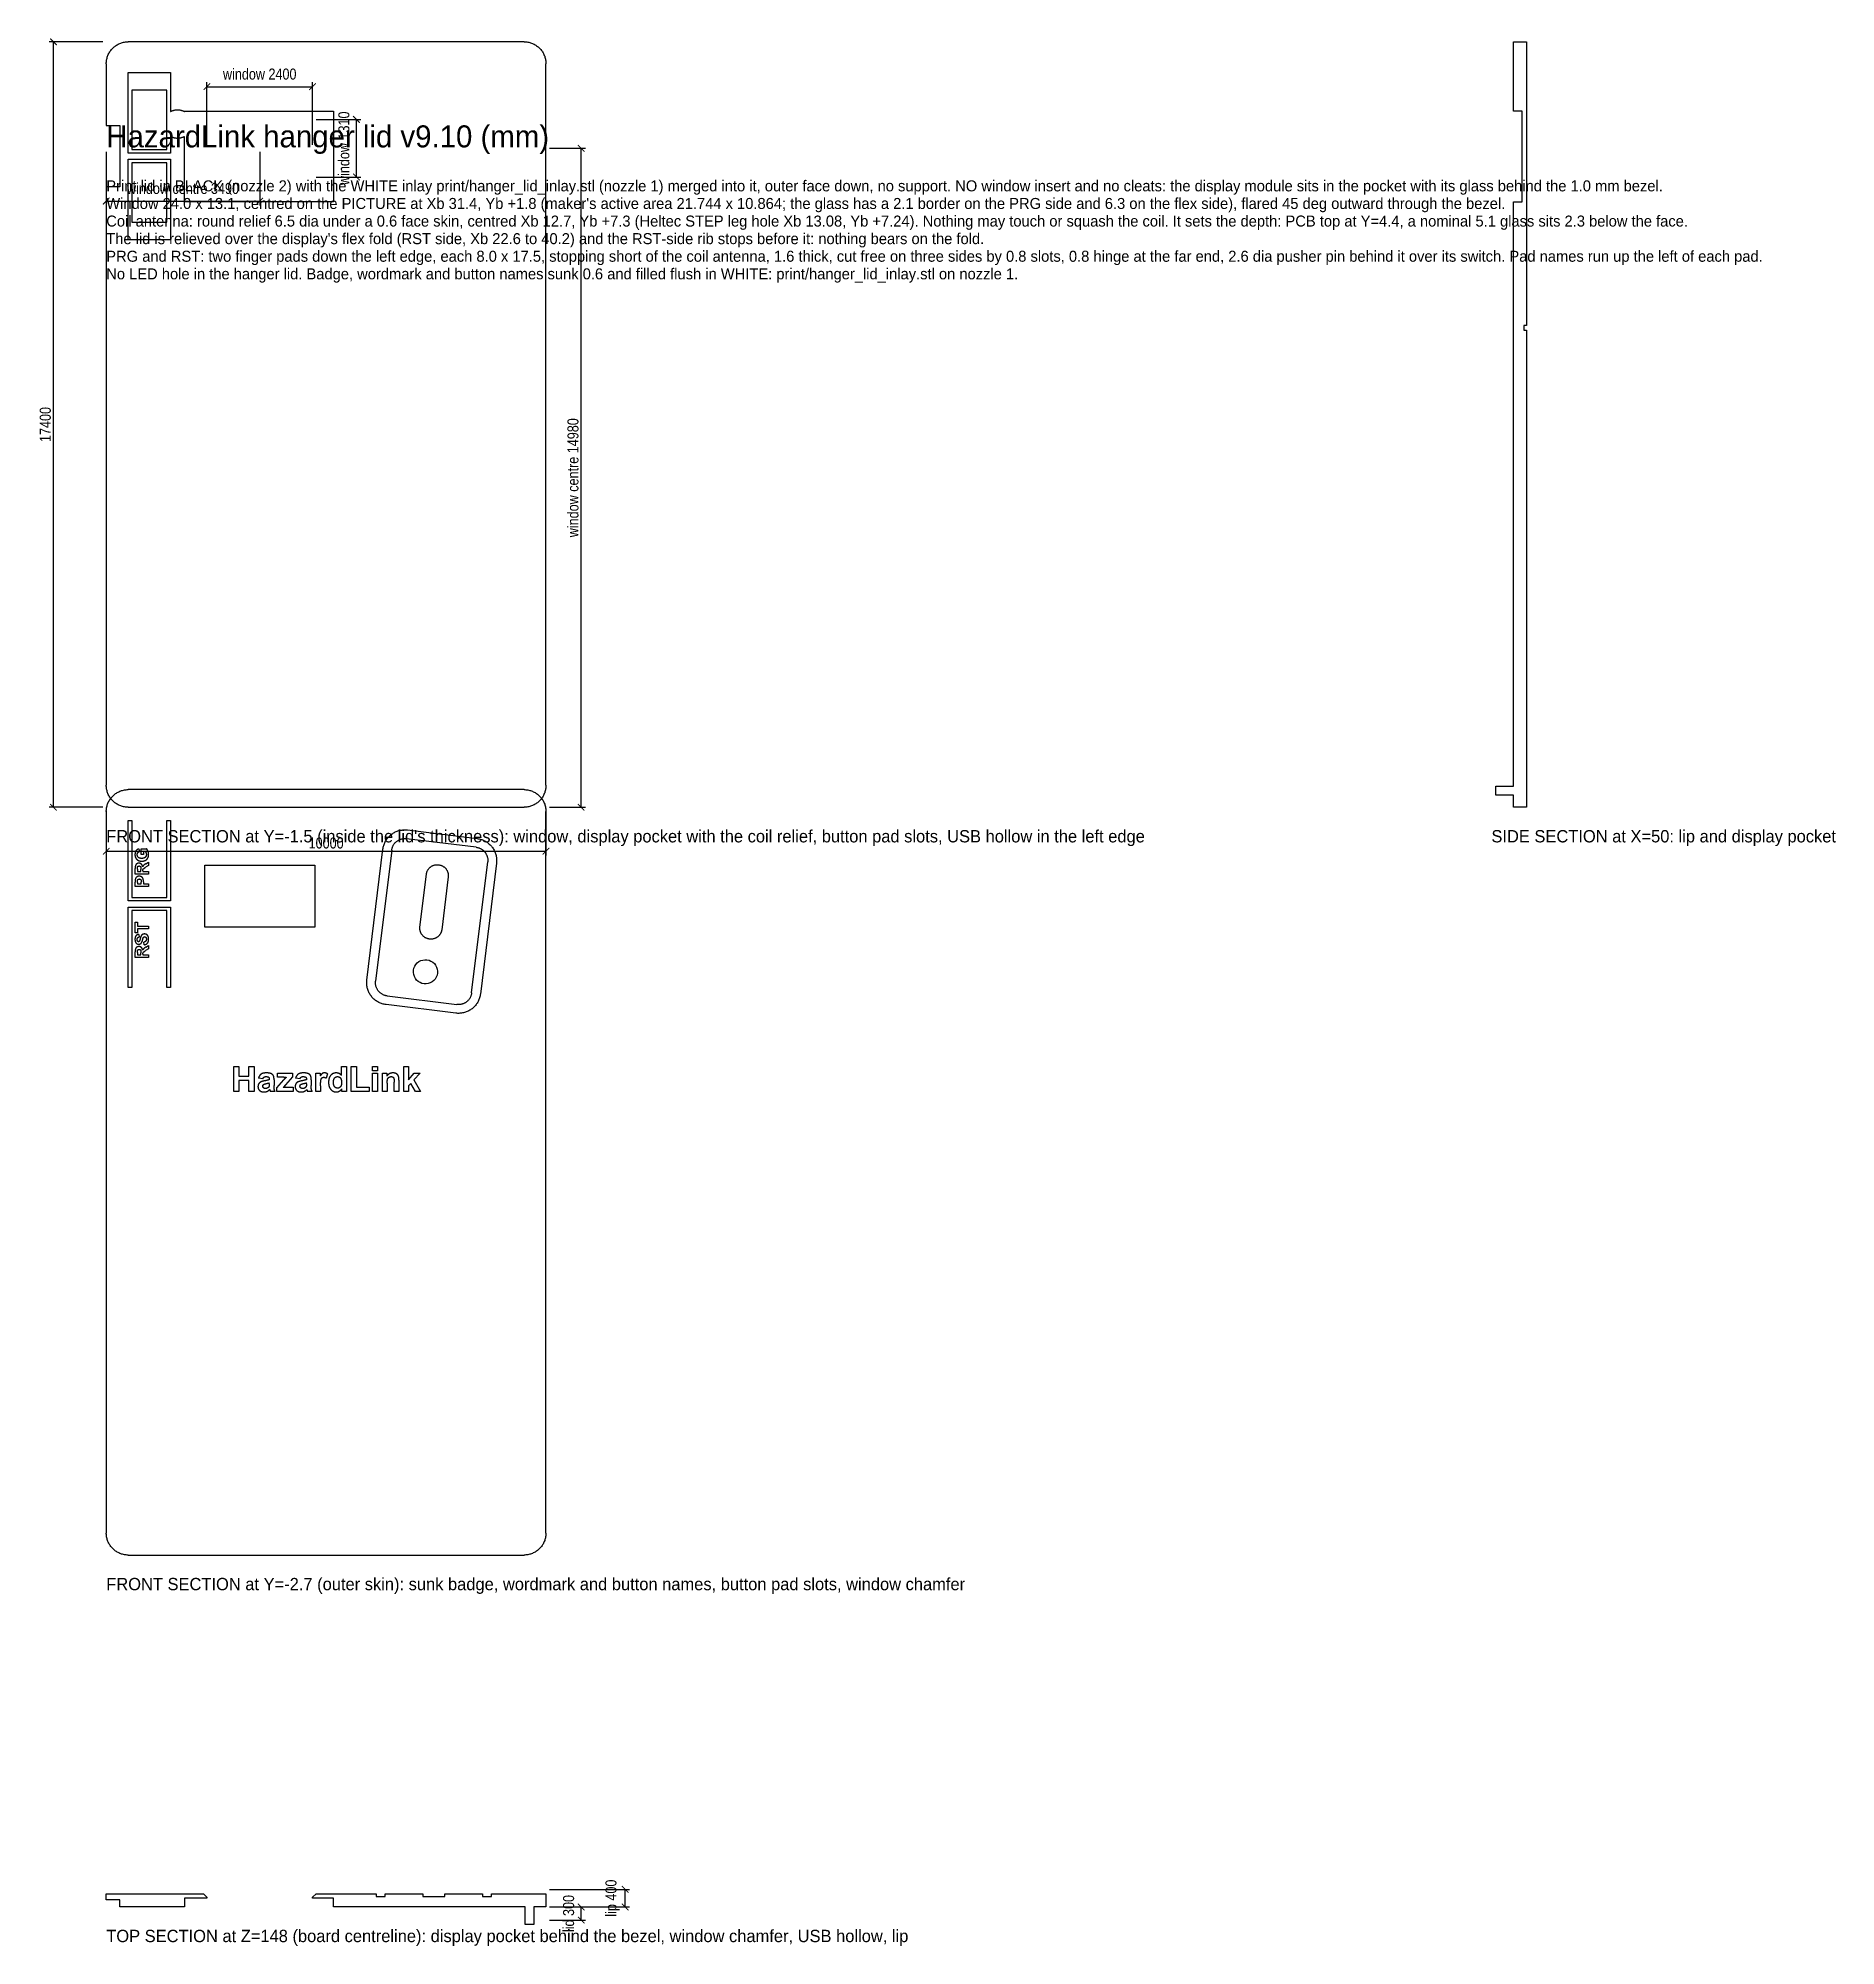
# Model space of a CAD drawing. Header units: metres. Extents: x -15 to 393, y -409 to 25.
import ezdxf

# ---------------------------------------------------------------- set-up
doc = ezdxf.new("R2010")
doc.units = ezdxf.units.M
for name, color, linetype in [('DIMS', 1, 'Continuous'), ('NOTES', 4, 'Continuous'), ('OUTLINE', 7, 'Continuous'), ('TEXT', 3, 'Continuous')]:
    doc.layers.add(name, color=color, linetype=linetype)
doc.styles.add('OpenSansCondensed-Light', font='OpenSansCondensed-Light.ttf')
doc.dimstyles.new('EZDXF', dxfattribs={"dimtxt": 0.25, "dimasz": 0.175, "dimexe": 0.375, "dimexo": 0.125, "dimgap": 0.1, "dimtad": 1, "dimlfac": 100, "dimzin": 12, "dimdsep": 46, "dimtxsty": 'OpenSansCondensed-Light', "dimblk": 'ARCHTICK', "dimcen": 2.5, "dimazin": 3, "dimtfac": 0.5, "dimtmove": 2, "dimatfit": 3})

msp = doc.modelspace()

# ---------------------------------------------------------------- texts
at = {"layer": 'NOTES'}
for s, p in [('Print lid in BLACK (nozzle 2) with the WHITE inlay print/hanger_lid_inlay.stl (nozzle 1) merged into it, outer face down, no support. NO window insert and no cleats: the display module sits in the pocket with its glass behind the 1.0 mm bezel.', (0, -10)), ("Window 24.0 x 13.1, centred on the PICTURE at Xb 31.4, Yb +1.8 (maker's active area 21.744 x 10.864; the glass has a 2.1 border on the PRG side and 6.3 on the flex side), flared 45 deg outward through the bezel.", (0, -14)), ('Coil antenna: round relief 6.5 dia under a 0.6 face skin, centred Xb 12.7, Yb +7.3 (Heltec STEP leg hole Xb 13.08, Yb +7.24). Nothing may touch or squash the coil. It sets the depth: PCB top at Y=4.4, a nominal 5.1 glass sits 2.3 below the face.', (0, -18)), ("The lid is relieved over the display's flex fold (RST side, Xb 22.6 to 40.2) and the RST-side rib stops before it: nothing bears on the fold.", (0, -22)), ('PRG and RST: two finger pads down the left edge, each 8.0 x 17.5, stopping short of the coil antenna, 1.6 thick, cut free on three sides by 0.8 slots, 0.8 hinge at the far end, 2.6 dia pusher pin behind it over its switch. Pad names run up the left of each pad.', (0, -26)), ('No LED hole in the hanger lid. Badge, wordmark and button names sunk 0.6 and filled flush in WHITE: print/hanger_lid_inlay.stl on nozzle 1.', (0, -30))]:
    msp.add_text(s, height=2.5, dxfattribs=at).set_placement(p)
at = {"layer": 'TEXT'}
for s, height, p in [('HazardLink hanger lid v9.10 (mm)', 5, (0, 0)), ("FRONT SECTION at Y=-1.5 (inside the lid's thickness): window, display pocket with the coil relief, button pad slots, USB hollow in the left edge", 2.8, (0, -158)), ('SIDE SECTION at X=50: lip and display pocket', 2.8, (315, -158)), ('FRONT SECTION at Y=-2.7 (outer skin): sunk badge, wordmark and button names, button pad slots, window chamfer', 2.8, (0, -328)), ('TOP SECTION at Z=148 (board centreline): display pocket behind the bezel, window chamfer, USB hollow, lip', 2.8, (0, -408))]:
    msp.add_text(s, height=height, dxfattribs=at).set_placement(p)

# ---------------------------------------------------------------- blocks, each defined once
blk = doc.blocks.new('_ARCHTICK')
at = {"color": 0, "linetype": 'BYBLOCK', "const_width": 0.15}
blk.add_lwpolyline([(-0.5, -0.5), (0.5, 0.5)], dxfattribs=at)

# ---------------------------------------------------------------- dimensions: what is measured, and where the dimension line sits
at = {"layer": 'DIMS'}
msp.add_linear_dim(base=(-12, -150), p1=(0, -150), p2=(0, 24), angle=90, dimstyle='EZDXF', override={"dimtxt": 2.5, "dimasz": 1.5, "dimexe": 1, "dimexo": 0.8, "dimgap": 0.6, "dimdec": 1}, dxfattribs=at).render()
for base, p1, p2, text in [((22.9, 13.8), (22.9, -0.2), (46.9, -0.2), 'window <>'), ((0, -12.2), (0, -0.2), (34.9, -0.2), 'window centre <>')]:
    msp.add_linear_dim(base=base, p1=p1, p2=p2, text=text, dimstyle='EZDXF', override={"dimtxt": 2.5, "dimasz": 1.5, "dimexe": 1, "dimexo": 0.8, "dimgap": 0.6, "dimdec": 1}, dxfattribs=at).render()
for base, p1, p2, text in [((56.9, -6.75), (46.9, -6.75), (46.9, 6.35), 'window <>'), ((108, -150), (100, -150), (100, -0.2), 'window centre <>'), ((118, -400), (100, -400), (100, -396), 'lip <>'), ((108, -403), (100, -403), (100, -400), 'lid <>')]:
    msp.add_linear_dim(base=base, p1=p1, p2=p2, angle=90, text=text, dimstyle='EZDXF', override={"dimtxt": 2.5, "dimasz": 1.5, "dimexe": 1, "dimexo": 0.8, "dimgap": 0.6, "dimdec": 1}, dxfattribs=at).render()
msp.add_linear_dim(base=(0, -160), p1=(0, -150), p2=(100, -150), dimstyle='EZDXF', override={"dimtxt": 2.5, "dimasz": 1.5, "dimexe": 1, "dimexo": 0.8, "dimgap": 0.6, "dimdec": 1}, dxfattribs=at).render()

# ---------------------------------------------------------------- linework, layer by layer
at = {"layer": 'OUTLINE'}
for p, q in [((95, 24), (5, 24)), ((320, 24), (323, 24)), ((320, 8.2), (320, 24)), ((323, 24), (323, -40.4594)), ((0, 19), (0, 5)), ((100, -145), (100, 19)), ((5, -1.3), (5, 17)), ((5, 17), (14.6, 17)), ((14.6, 17), (14.6, 8.1289)), ((13.8, 13), (5.8, 13)), ((5.8, 13), (5.8, -0.5)), ((13.8, -0.5), (13.8, 13)), ((0, 5), (3.1, 5)), ((3.1, 5), (3.1, -9)), ((17.8, 8.2), (51.7, 8.2)), ((17.8, 8.1289), (17.8, 8.2)), ((51.7, 8.2), (51.7, -12.4)), ((322, 8.2), (320, 8.2)), ((322, -12.4), (322, 8.2)), ((14.6, 2.4711), (14.6, -1.3)), ((17.8, -12.4), (17.8, 2.4711)), ((14.6, -1.3), (5, -1.3)), ((5, -21), (5, -2.7)), ((5, -2.7), (14.6, -2.7)), ((5.8, -0.5), (13.8, -0.5)), ((13.8, -3.5), (5.8, -3.5)), ((5.8, -3.5), (5.8, -17)), ((13.8, -17), (13.8, -3.5)), ((14.6, -2.7), (14.6, -21)), ((0, -9), (0, -145)), ((3.1, -9), (0, -9)), ((51.7, -12.4), (17.8, -12.4)), ((320, -12.4), (322, -12.4)), ((320, -145.25), (320, -12.4)), ((5.8, -17), (13.8, -17)), ((14.6, -21), (5, -21)), ((322.4, -40.4594), (322.4, -41.537)), ((322.4, -41.537), (323, -41.537)), ((323, -41.537), (323, -150)), ((95, -146), (5, -146)), ((316, -145.25), (320, -145.25)), ((316, -147.25), (316, -145.25)), ((320, -147.25), (316, -147.25)), ((320, -150), (320, -147.25)), ((0, -151), (0, -315)), ((5, -150), (95, -150)), ((100, -315), (100, -151)), ((323, -150), (320, -150)), ((5, -171.3), (5, -153)), ((5, -153), (5.8, -153)), ((5.8, -153), (5.8, -170.5)), ((13.8, -153), (14.6, -153)), ((13.8, -170.5), (13.8, -153)), ((14.6, -153), (14.6, -171.3)), ((68.497, -155.1741), (84.3778, -157.124)), ((7.4135, -159.4926), (7.5263, -160.0955)), ((7.9754, -159.4536), (9.1731, -159.4536)), ((7.9754, -160.762), (7.9754, -159.4536)), ((8.8634, -160.0668), (8.482, -160.0668)), ((8.482, -160.0668), (8.482, -160.762)), ((59.2689, -189.3039), (62.9249, -159.5275)), ((64.91, -159.7712), (61.254, -189.5476)), ((84.134, -159.1091), (68.2533, -157.1592)), ((6.5809, -165.1917), (6.5809, -163.9141)), ((7.0895, -164.1109), (7.0895, -164.5847)), ((7.0895, -164.5847), (7.8524, -164.5847)), ((7.8524, -164.5847), (7.8524, -164.1355)), ((8.482, -160.762), (7.9754, -160.762)), ((8.3323, -164.4616), (8.3323, -164.5847)), ((8.3323, -164.5847), (9.5874, -164.5847)), ((9.5874, -163.2147), (8.9332, -163.6536)), ((9.0008, -162.8559), (9.5874, -162.4888)), ((9.5874, -162.4888), (9.5874, -163.2147)), ((9.5874, -164.5847), (9.5874, -165.1917)), ((22.4, -177.25), (22.4, -163.15)), ((22.4, -163.15), (47.4, -163.15)), ((47.4, -163.15), (47.4, -177.25)), ((75.5347, -163.0908), (75.6339, -163.103)), ((83.09, -192.2288), (86.746, -162.4524)), ((88.7311, -162.6961), (85.0751, -192.4725)), ((9.5874, -165.1917), (6.5809, -165.1917)), ((6.5809, -167.9951), (6.5809, -167.021)), ((9.5874, -167.9951), (6.5809, -167.9951)), ((7.0895, -167.0948), (7.0895, -167.3881)), ((7.0895, -167.3881), (7.9426, -167.3881)), ((7.9426, -167.3881), (7.9426, -167.0559)), ((8.4533, -166.9923), (8.4533, -167.3881)), ((8.4533, -167.3881), (9.5874, -167.3881)), ((9.5874, -167.3881), (9.5874, -167.9951)), ((71.3297, -177.2338), (72.8044, -165.224)), ((77.7671, -165.8333), (76.2925, -177.8431)), ((14.6, -171.3), (5, -171.3)), ((5, -191), (5, -172.7)), ((5, -172.7), (14.6, -172.7)), ((5.8, -170.5), (13.8, -170.5)), ((14.6, -172.7), (14.6, -191)), ((5.8, -173.5), (5.8, -191)), ((13.8, -173.5), (5.8, -173.5)), ((6.5809, -176.1361), (7.0895, -176.1361)), ((6.5809, -178.5253), (6.5809, -176.1361)), ((7.0895, -176.1361), (7.0895, -177.0262)), ((7.0895, -177.0262), (9.5874, -177.0262)), ((7.0895, -177.6332), (7.0895, -178.5253)), ((9.5874, -177.6332), (7.0895, -177.6332)), ((9.5874, -177.0262), (9.5874, -177.6332)), ((13.8, -191), (13.8, -173.5)), ((47.4, -177.25), (22.4, -177.25)), ((7.0895, -178.5253), (6.5809, -178.5253)), ((7.4402, -178.9067), (7.4668, -179.5138)), ((8.6091, -181.2651), (8.5517, -180.6745)), ((9.0008, -181.8065), (9.5874, -181.4395)), ((9.5874, -181.4395), (9.5874, -182.1654)), ((73.5621, -179.9763), (73.4629, -179.9641)), ((6.5809, -184.1424), (6.5809, -182.8647)), ((9.5874, -184.1424), (6.5809, -184.1424)), ((7.0895, -183.0616), (7.0895, -183.5354)), ((7.0895, -183.5354), (7.8524, -183.5354)), ((7.8524, -183.5354), (7.8524, -183.0862)), ((8.3323, -183.4123), (8.3323, -183.5354)), ((8.3323, -183.5354), (9.5874, -183.5354)), ((9.5874, -182.1654), (8.9332, -182.6043)), ((9.5874, -183.5354), (9.5874, -184.1424)), ((5.8, -191), (5, -191)), ((14.6, -191), (13.8, -191)), ((79.503, -196.8259), (63.6222, -194.876)), ((63.866, -192.8909), (79.7467, -194.8408)), ((29.0254, -208.916), (30.1816, -208.916)), ((29.0254, -214.6426), (29.0254, -208.916)), ((30.1816, -208.916), (30.1816, -211.1699)), ((30.1816, -211.1699), (32.4473, -211.1699)), ((30.1816, -212.1387), (30.1816, -214.6426)), ((32.4473, -212.1387), (30.1816, -212.1387)), ((32.4473, -208.916), (33.6035, -208.916)), ((32.4473, -211.1699), (32.4473, -208.916)), ((32.4473, -214.6426), (32.4473, -212.1387)), ((33.6035, -208.916), (33.6035, -214.6426)), ((35.6113, -211.7598), (34.6152, -211.5801)), ((37.0801, -211.9355), (37.0801, -211.8262)), ((38.1582, -211.998), (38.1465, -213.2793)), ((38.7988, -213.7871), (40.3535, -212.002)), ((38.9512, -210.4941), (42.3809, -210.4941)), ((38.9512, -211.4043), (38.9512, -210.4941)), ((40.416, -211.3965), (38.9512, -211.4043)), ((42.3809, -211.2715), (40.7949, -213.0996)), ((42.3809, -210.4941), (42.3809, -211.2715)), ((44.0605, -211.7598), (43.0645, -211.5801)), ((45.5293, -211.9355), (45.5293, -211.8262)), ((46.6074, -211.998), (46.5957, -213.2793)), ((47.6426, -210.4941), (48.6621, -210.4941)), ((47.6426, -214.6426), (47.6426, -210.4941)), ((48.6621, -210.4941), (48.6621, -211.084)), ((50.3301, -210.6074), (49.9902, -211.5645)), ((53.5098, -208.916), (54.6074, -208.916)), ((53.5098, -210.9785), (53.5098, -208.916)), ((54.6074, -208.916), (54.6074, -214.6426)), ((55.7285, -208.9629), (56.8848, -208.9629)), ((55.7285, -214.6426), (55.7285, -208.9629)), ((56.8848, -208.9629), (56.8848, -213.6777)), ((60.5762, -208.916), (61.6738, -208.916)), ((60.5762, -209.9316), (60.5762, -208.916)), ((61.6738, -209.9316), (60.5762, -209.9316)), ((60.5762, -210.4941), (61.6738, -210.4941)), ((60.5762, -214.6426), (60.5762, -210.4941)), ((61.6738, -208.916), (61.6738, -209.9316)), ((61.6738, -210.4941), (61.6738, -214.6426)), ((62.791, -210.4941), (63.8105, -210.4941)), ((62.791, -214.6426), (62.791, -210.4941)), ((63.8105, -210.4941), (63.8105, -211.1035)), ((66.5723, -212.0645), (66.5723, -214.6426)), ((67.6465, -208.916), (68.7441, -208.916)), ((67.6465, -214.6426), (67.6465, -208.916)), ((68.7441, -208.916), (68.7441, -211.9551)), ((68.7441, -211.9551), (70.0293, -210.4941)), ((71.3809, -210.4941), (69.9629, -212.0098)), ((69.9629, -212.0098), (71.4824, -214.6426)), ((70.0293, -210.4941), (71.3809, -210.4941)), ((30.1816, -214.6426), (29.0254, -214.6426)), ((33.6035, -214.6426), (32.4473, -214.6426)), ((37.0801, -212.8691), (37.0801, -212.6504)), ((38.3965, -214.6426), (37.3105, -214.6426)), ((38.7988, -214.6426), (38.7988, -213.7871)), ((42.502, -214.6426), (38.7988, -214.6426)), ((40.7949, -213.0996), (40.2363, -213.7051)), ((40.8027, -213.6777), (42.502, -213.6777)), ((42.502, -213.6777), (42.502, -214.6426)), ((45.5293, -212.8691), (45.5293, -212.6504)), ((46.8457, -214.6426), (45.7598, -214.6426)), ((48.7402, -214.6426), (47.6426, -214.6426)), ((48.7402, -213.3613), (48.7402, -214.6426)), ((53.5879, -214.6426), (53.5879, -214.0332)), ((54.6074, -214.6426), (53.5879, -214.6426)), ((59.7598, -214.6426), (55.7285, -214.6426)), ((56.8848, -213.6777), (59.7598, -213.6777)), ((59.7598, -213.6777), (59.7598, -214.6426)), ((61.6738, -214.6426), (60.5762, -214.6426)), ((63.8887, -214.6426), (62.791, -214.6426)), ((63.8887, -212.7637), (63.8887, -214.6426)), ((65.4746, -214.6426), (65.4746, -212.5254)), ((66.5723, -214.6426), (65.4746, -214.6426)), ((68.7441, -214.6426), (67.6465, -214.6426)), ((69.2559, -212.7793), (68.7441, -213.3145)), ((68.7441, -213.3145), (68.7441, -214.6426)), ((70.2988, -214.6426), (69.2559, -212.7793)), ((71.4824, -214.6426), (70.2988, -214.6426)), ((5, -320), (95, -320)), ((0, -397), (22.1, -397)), ((0, -398.4), (0, -397)), ((3.1, -398.4), (0, -398.4)), ((3.1, -400), (3.1, -398.4)), ((17.8, -398), (17.8, -400)), ((22.9, -398), (17.8, -398)), ((22.1, -397), (22.9, -397.8)), ((22.9, -397.8), (22.9, -398)), ((46.9, -397.8), (47.7, -397)), ((46.9, -398), (46.9, -397.8)), ((51.7, -398), (46.9, -398)), ((47.7, -397), (61.3935, -397)), ((51.7, -400), (51.7, -398)), ((61.3935, -397), (61.3935, -397.6)), ((61.3935, -397.6), (63.4085, -397.6)), ((63.4085, -397), (71.9724, -397)), ((63.4085, -397.6), (63.4085, -397)), ((71.9724, -397), (71.9724, -397.6)), ((71.9724, -397.6), (77.0099, -397.6)), ((77.0099, -397), (85.5737, -397)), ((77.0099, -397.6), (77.0099, -397)), ((85.5737, -397), (85.5737, -397.6)), ((85.5737, -397.6), (87.5888, -397.6)), ((87.5888, -397), (100, -397)), ((87.5888, -397.6), (87.5888, -397)), ((100, -397), (100, -400)), ((17.8, -400), (3.1, -400)), ((95.25, -400), (51.7, -400)), ((95.25, -404), (95.25, -400)), ((97.25, -400), (97.25, -404)), ((100, -400), (97.25, -400)), ((97.25, -404), (95.25, -404))]:
    msp.add_line(p, q, dxfattribs=at)
for points in [[(0, 19), (0.0048, 19.2181), (0.019, 19.4358), (0.0428, 19.6526), (0.076, 19.8682), (0.1185, 20.0822), (0.1704, 20.2941), (0.2314, 20.5035), (0.3015, 20.7101), (0.3806, 20.9134), (0.4685, 21.1131), (0.5649, 21.3087), (0.6699, 21.5), (0.783, 21.6865), (0.9042, 21.8679), (1.0332, 22.0438), (1.1698, 22.2139), (1.3136, 22.378), (1.4645, 22.5355), (1.622, 22.6864), (1.7861, 22.8302), (1.9562, 22.9668), (2.1321, 23.0958), (2.3135, 23.217), (2.5, 23.3301), (2.6913, 23.4351), (2.8869, 23.5315), (3.0866, 23.6194), (3.2899, 23.6985), (3.4965, 23.7686), (3.7059, 23.8296), (3.9178, 23.8815), (4.1318, 23.924), (4.3474, 23.9572), (4.5642, 23.981), (4.7819, 23.9952), (5, 24)], [(95, 24), (95.2181, 23.9952), (95.4358, 23.981), (95.6526, 23.9572), (95.8682, 23.924), (96.0822, 23.8815), (96.2941, 23.8296), (96.5035, 23.7686), (96.7101, 23.6985), (96.9134, 23.6194), (97.1131, 23.5315), (97.3087, 23.4351), (97.5, 23.3301), (97.6865, 23.217), (97.8679, 23.0958), (98.0438, 22.9668), (98.2139, 22.8302), (98.378, 22.6864), (98.5355, 22.5355), (98.6864, 22.378), (98.8302, 22.2139), (98.9668, 22.0438), (99.0958, 21.8679), (99.217, 21.6865), (99.3301, 21.5), (99.4351, 21.3087), (99.5315, 21.1131), (99.6194, 20.9134), (99.6985, 20.7101), (99.7686, 20.5035), (99.8296, 20.2941), (99.8815, 20.0822), (99.924, 19.8682), (99.9572, 19.6526), (99.981, 19.4358), (99.9952, 19.2181), (100, 19)], [(14.6, 8.1289), (14.6815, 8.1735), (14.7643, 8.2157), (14.8483, 8.2556), (14.9333, 8.293), (15.0194, 8.328), (15.1065, 8.3605), (15.1944, 8.3905), (15.2832, 8.418), (15.3728, 8.443), (15.463, 8.4653), (15.5538, 8.4851), (15.6451, 8.5023), (15.7369, 8.5168), (15.8291, 8.5288), (15.9215, 8.538), (16.0142, 8.5447), (16.1071, 8.5487), (16.2, 8.55), (16.2929, 8.5487), (16.3858, 8.5447), (16.4785, 8.538), (16.5709, 8.5288), (16.6631, 8.5168), (16.7549, 8.5023), (16.8462, 8.4851), (16.937, 8.4653), (17.0272, 8.443), (17.1168, 8.418), (17.2056, 8.3905), (17.2935, 8.3605), (17.3806, 8.328), (17.4667, 8.293), (17.5517, 8.2556), (17.6357, 8.2157), (17.7185, 8.1735), (17.8, 8.1289)], [(17.8, 2.4711), (17.7185, 2.4265), (17.6357, 2.3843), (17.5517, 2.3444), (17.4667, 2.307), (17.3806, 2.272), (17.2935, 2.2395), (17.2056, 2.2095), (17.1168, 2.182), (17.0272, 2.157), (16.937, 2.1347), (16.8462, 2.1149), (16.7549, 2.0977), (16.6631, 2.0832), (16.5709, 2.0712), (16.4785, 2.062), (16.3858, 2.0553), (16.2929, 2.0513), (16.2, 2.05), (16.1071, 2.0513), (16.0142, 2.0553), (15.9215, 2.062), (15.8291, 2.0712), (15.7369, 2.0832), (15.6451, 2.0977), (15.5538, 2.1149), (15.463, 2.1347), (15.3728, 2.157), (15.2832, 2.182), (15.1944, 2.2095), (15.1065, 2.2395), (15.0194, 2.272), (14.9333, 2.307), (14.8483, 2.3444), (14.7643, 2.3843), (14.6815, 2.4265), (14.6, 2.4711)], [(323, -40.4594), (322.9833, -40.4594), (322.9667, -40.4594), (322.95, -40.4594), (322.9333, -40.4594), (322.9167, -40.4594), (322.9, -40.4594), (322.8833, -40.4594), (322.8667, -40.4594), (322.85, -40.4594), (322.8333, -40.4594), (322.8167, -40.4594), (322.8, -40.4594), (322.7833, -40.4594), (322.7667, -40.4594), (322.75, -40.4594), (322.7333, -40.4594), (322.7167, -40.4594), (322.7, -40.4594), (322.6833, -40.4594), (322.6667, -40.4594), (322.65, -40.4594), (322.6333, -40.4594), (322.6167, -40.4594), (322.6, -40.4594), (322.5833, -40.4594), (322.5667, -40.4594), (322.55, -40.4594), (322.5333, -40.4594), (322.5167, -40.4594), (322.5, -40.4594), (322.4833, -40.4594), (322.4667, -40.4594), (322.45, -40.4594), (322.4333, -40.4594), (322.4167, -40.4594), (322.4, -40.4594)], [(5, -150), (4.7819, -149.9952), (4.5642, -149.981), (4.3474, -149.9572), (4.1318, -149.924), (3.9178, -149.8815), (3.7059, -149.8296), (3.4965, -149.7686), (3.2899, -149.6985), (3.0866, -149.6194), (2.8869, -149.5315), (2.6913, -149.4351), (2.5, -149.3301), (2.3135, -149.217), (2.1321, -149.0958), (1.9562, -148.9668), (1.7861, -148.8302), (1.622, -148.6864), (1.4645, -148.5355), (1.3136, -148.378), (1.1698, -148.2139), (1.0332, -148.0438), (0.9042, -147.8679), (0.783, -147.6865), (0.6699, -147.5), (0.5649, -147.3087), (0.4685, -147.1131), (0.3806, -146.9134), (0.3015, -146.7101), (0.2314, -146.5035), (0.1704, -146.2941), (0.1185, -146.0822), (0.076, -145.8682), (0.0428, -145.6526), (0.019, -145.4358), (0.0048, -145.2181), (0, -145)], [(0, -151), (0.0048, -150.7819), (0.019, -150.5642), (0.0428, -150.3474), (0.076, -150.1318), (0.1185, -149.9178), (0.1704, -149.7059), (0.2314, -149.4965), (0.3015, -149.2899), (0.3806, -149.0866), (0.4685, -148.8869), (0.5649, -148.6913), (0.6699, -148.5), (0.783, -148.3135), (0.9042, -148.1321), (1.0332, -147.9562), (1.1698, -147.7861), (1.3136, -147.622), (1.4645, -147.4645), (1.622, -147.3136), (1.7861, -147.1698), (1.9562, -147.0332), (2.1321, -146.9042), (2.3135, -146.783), (2.5, -146.6699), (2.6913, -146.5649), (2.8869, -146.4685), (3.0866, -146.3806), (3.2899, -146.3015), (3.4965, -146.2314), (3.7059, -146.1704), (3.9178, -146.1185), (4.1318, -146.076), (4.3474, -146.0428), (4.5642, -146.019), (4.7819, -146.0048), (5, -146)], [(100, -145), (99.9952, -145.2181), (99.981, -145.4358), (99.9572, -145.6526), (99.924, -145.8682), (99.8815, -146.0822), (99.8296, -146.2941), (99.7686, -146.5035), (99.6985, -146.7101), (99.6194, -146.9134), (99.5315, -147.1131), (99.4351, -147.3087), (99.3301, -147.5), (99.217, -147.6865), (99.0958, -147.8679), (98.9668, -148.0438), (98.8302, -148.2139), (98.6864, -148.378), (98.5355, -148.5355), (98.378, -148.6864), (98.2139, -148.8302), (98.0438, -148.9668), (97.8679, -149.0958), (97.6865, -149.217), (97.5, -149.3301), (97.3087, -149.4351), (97.1131, -149.5315), (96.9134, -149.6194), (96.7101, -149.6985), (96.5035, -149.7686), (96.2941, -149.8296), (96.0822, -149.8815), (95.8682, -149.924), (95.6526, -149.9572), (95.4358, -149.981), (95.2181, -149.9952), (95, -150)], [(95, -146), (95.2181, -146.0048), (95.4358, -146.019), (95.6526, -146.0428), (95.8682, -146.076), (96.0822, -146.1185), (96.2941, -146.1704), (96.5035, -146.2314), (96.7101, -146.3015), (96.9134, -146.3806), (97.1131, -146.4685), (97.3087, -146.5649), (97.5, -146.6699), (97.6865, -146.783), (97.8679, -146.9042), (98.0438, -147.0332), (98.2139, -147.1698), (98.378, -147.3136), (98.5355, -147.4645), (98.6864, -147.622), (98.8302, -147.7861), (98.9668, -147.9562), (99.0958, -148.1321), (99.217, -148.3135), (99.3301, -148.5), (99.4351, -148.6913), (99.5315, -148.8869), (99.6194, -149.0866), (99.6985, -149.2899), (99.7686, -149.4965), (99.8296, -149.7059), (99.8815, -149.9178), (99.924, -150.1318), (99.9572, -150.3474), (99.981, -150.5642), (99.9952, -150.7819), (100, -151)], [(62.9249, -159.5275), (62.9562, -159.3116), (62.9969, -159.0973), (63.0469, -158.885), (63.1061, -158.675), (63.1745, -158.4678), (63.2518, -158.2638), (63.3379, -158.0634), (63.4326, -157.8669), (63.5359, -157.6747), (63.6474, -157.4873), (63.767, -157.3048), (63.8945, -157.1278), (64.0295, -156.9565), (64.1719, -156.7912), (64.3214, -156.6323), (64.4777, -156.4801), (64.6404, -156.3348), (64.8094, -156.1968), (64.9842, -156.0663), (65.1645, -155.9435), (65.35, -155.8287), (65.5403, -155.7221), (65.7351, -155.6239), (65.934, -155.5343), (66.1366, -155.4535), (66.3426, -155.3816), (66.5515, -155.3187), (66.7629, -155.265), (66.9765, -155.2206), (67.1918, -155.1855), (67.4084, -155.1599), (67.626, -155.1437), (67.844, -155.137), (68.0622, -155.1399), (68.28, -155.1523), (68.497, -155.1741)], [(6.7645, -159.8976), (6.7494, -159.9183), (6.735, -159.9395), (6.7211, -159.961), (6.7078, -159.9828), (6.6951, -160.005), (6.6829, -160.0275), (6.6713, -160.0503), (6.6603, -160.0734), (6.6498, -160.0967), (6.6398, -160.1203), (6.6303, -160.1441), (6.6214, -160.1681), (6.613, -160.1922), (6.605, -160.2165), (6.5975, -160.241), (6.5905, -160.2656), (6.584, -160.2904), (6.5778, -160.3152), (6.5722, -160.3402), (6.5669, -160.3652), (6.562, -160.3903), (6.5575, -160.4155), (6.5534, -160.4408), (6.5497, -160.4661), (6.5463, -160.4915), (6.5433, -160.5169), (6.5405, -160.5423), (6.5382, -160.5678), (6.5361, -160.5933), (6.5343, -160.6188), (6.5329, -160.6444), (6.5317, -160.6699), (6.5308, -160.6955), (6.5301, -160.7211), (6.5298, -160.7467), (6.5296, -160.7723)], [(7.4135, -159.4926), (7.3923, -159.4974), (7.3712, -159.5025), (7.3502, -159.508), (7.3292, -159.5138), (7.3084, -159.52), (7.2877, -159.5265), (7.267, -159.5334), (7.2466, -159.5407), (7.2262, -159.5484), (7.206, -159.5564), (7.186, -159.5648), (7.1661, -159.5736), (7.1464, -159.5828), (7.1269, -159.5924), (7.1076, -159.6024), (7.0885, -159.6128), (7.0696, -159.6235), (7.051, -159.6347), (7.0326, -159.6463), (7.0144, -159.6582), (6.9965, -159.6705), (6.9789, -159.6833), (6.9615, -159.6964), (6.9445, -159.7098), (6.9277, -159.7236), (6.9113, -159.7378), (6.8951, -159.7524), (6.8793, -159.7673), (6.8637, -159.7825), (6.8485, -159.798), (6.8337, -159.8139), (6.8192, -159.8301), (6.805, -159.8465), (6.7911, -159.8633), (6.7776, -159.8803), (6.7645, -159.8976)], [(7.0485, -160.7723), (7.0486, -160.7594), (7.0488, -160.7465), (7.0492, -160.7336), (7.0498, -160.7207), (7.0505, -160.7079), (7.0514, -160.695), (7.0525, -160.6821), (7.0538, -160.6693), (7.0552, -160.6565), (7.0569, -160.6437), (7.0587, -160.631), (7.0607, -160.6182), (7.063, -160.6055), (7.0654, -160.5929), (7.0681, -160.5803), (7.071, -160.5677), (7.0741, -160.5552), (7.0774, -160.5427), (7.0809, -160.5303), (7.0846, -160.518), (7.0886, -160.5057), (7.0929, -160.4936), (7.0973, -160.4815), (7.102, -160.4694), (7.1069, -160.4575), (7.1121, -160.4457), (7.1175, -160.434), (7.1231, -160.4224), (7.129, -160.4109), (7.1351, -160.3996), (7.1414, -160.3884), (7.148, -160.3773), (7.1548, -160.3663), (7.1619, -160.3556), (7.1692, -160.3449), (7.1767, -160.3344)], [(7.1767, -160.3344), (7.1838, -160.3248), (7.1912, -160.3153), (7.1987, -160.306), (7.2063, -160.2968), (7.2142, -160.2877), (7.2222, -160.2788), (7.2304, -160.2701), (7.2388, -160.2615), (7.2473, -160.253), (7.256, -160.2448), (7.2648, -160.2367), (7.2738, -160.2288), (7.283, -160.221), (7.2923, -160.2135), (7.3018, -160.2061), (7.3114, -160.1989), (7.3211, -160.1919), (7.331, -160.1851), (7.341, -160.1785), (7.3511, -160.1721), (7.3613, -160.1659), (7.3717, -160.1598), (7.3822, -160.154), (7.3928, -160.1483), (7.4034, -160.1429), (7.4142, -160.1377), (7.4251, -160.1326), (7.436, -160.1277), (7.4471, -160.1231), (7.4582, -160.1186), (7.4694, -160.1143), (7.4807, -160.1102), (7.492, -160.1062), (7.5034, -160.1025), (7.5148, -160.0989), (7.5263, -160.0955)], [(8.8634, -160.0668), (8.8698, -160.0751), (8.8761, -160.0835), (8.8823, -160.0919), (8.8885, -160.1004), (8.8945, -160.109), (8.9005, -160.1176), (8.9064, -160.1262), (8.9122, -160.135), (8.9179, -160.1437), (8.9236, -160.1525), (8.9291, -160.1614), (8.9346, -160.1703), (8.94, -160.1793), (8.9454, -160.1883), (8.9506, -160.1974), (8.9558, -160.2065), (8.9609, -160.2156), (8.966, -160.2248), (8.9709, -160.234), (8.9758, -160.2433), (8.9807, -160.2526), (8.9854, -160.2619), (8.9901, -160.2713), (8.9947, -160.2807), (8.9992, -160.2902), (9.0037, -160.2996), (9.0081, -160.3091), (9.0125, -160.3187), (9.0168, -160.3282), (9.021, -160.3378), (9.0251, -160.3475), (9.0292, -160.3571), (9.0332, -160.3668), (9.0372, -160.3765), (9.0411, -160.3862), (9.0449, -160.3959)], [(9.0449, -160.3959), (9.0488, -160.4061), (9.0527, -160.4163), (9.0564, -160.4265), (9.06, -160.4368), (9.0636, -160.4471), (9.067, -160.4574), (9.0704, -160.4678), (9.0736, -160.4782), (9.0767, -160.4886), (9.0798, -160.4991), (9.0827, -160.5096), (9.0856, -160.5201), (9.0883, -160.5306), (9.0909, -160.5412), (9.0934, -160.5518), (9.0958, -160.5624), (9.0981, -160.573), (9.1003, -160.5837), (9.1024, -160.5944), (9.1044, -160.6051), (9.1062, -160.6158), (9.1079, -160.6266), (9.1096, -160.6373), (9.1111, -160.6481), (9.1124, -160.6589), (9.1137, -160.6698), (9.1149, -160.6806), (9.1159, -160.6914), (9.1168, -160.7023), (9.1176, -160.7131), (9.1183, -160.724), (9.1188, -160.7349), (9.1192, -160.7458), (9.1195, -160.7566), (9.1197, -160.7675), (9.1198, -160.7784)], [(9.4981, -160.0063), (9.4916, -159.9896), (9.485, -159.973), (9.4782, -159.9564), (9.4714, -159.9398), (9.4644, -159.9233), (9.4573, -159.9068), (9.4501, -159.8904), (9.4428, -159.874), (9.4353, -159.8577), (9.4277, -159.8415), (9.42, -159.8253), (9.4122, -159.8092), (9.4042, -159.7931), (9.3961, -159.7772), (9.3878, -159.7613), (9.3794, -159.7454), (9.3708, -159.7297), (9.3621, -159.714), (9.3532, -159.6985), (9.3442, -159.683), (9.335, -159.6676), (9.3256, -159.6523), (9.316, -159.6372), (9.3063, -159.6221), (9.2963, -159.6072), (9.2862, -159.5924), (9.2758, -159.5778), (9.2653, -159.5633), (9.2546, -159.5489), (9.2436, -159.5348), (9.2324, -159.5207), (9.221, -159.5069), (9.2094, -159.4933), (9.1975, -159.4798), (9.1854, -159.4666), (9.1731, -159.4536)], [(9.6386, -160.7395), (9.6385, -160.7186), (9.6382, -160.6977), (9.6376, -160.6769), (9.6368, -160.6561), (9.6358, -160.6352), (9.6346, -160.6144), (9.6332, -160.5936), (9.6315, -160.5728), (9.6296, -160.552), (9.6275, -160.5313), (9.6252, -160.5106), (9.6226, -160.4899), (9.6198, -160.4692), (9.6168, -160.4486), (9.6136, -160.4279), (9.6102, -160.4074), (9.6066, -160.3868), (9.6027, -160.3663), (9.5986, -160.3459), (9.5943, -160.3255), (9.5898, -160.3051), (9.5851, -160.2848), (9.5802, -160.2645), (9.5751, -160.2443), (9.5697, -160.2241), (9.5642, -160.204), (9.5585, -160.184), (9.5525, -160.164), (9.5464, -160.1441), (9.5401, -160.1242), (9.5336, -160.1044), (9.5269, -160.0846), (9.52, -160.0649), (9.5129, -160.0453), (9.5056, -160.0258), (9.4981, -160.0063)], [(64.91, -159.7712), (64.9288, -159.6417), (64.9532, -159.5131), (64.9832, -159.3857), (65.0188, -159.2597), (65.0597, -159.1354), (65.1061, -159.013), (65.1578, -158.8928), (65.2147, -158.7749), (65.2766, -158.6596), (65.3435, -158.5471), (65.4153, -158.4376), (65.4918, -158.3314), (65.5728, -158.2286), (65.6582, -158.1295), (65.7479, -158.0341), (65.8417, -157.9428), (65.9393, -157.8556), (66.0407, -157.7728), (66.1456, -157.6945), (66.2538, -157.6208), (66.3651, -157.552), (66.4793, -157.488), (66.5961, -157.4291), (66.7155, -157.3753), (66.837, -157.3268), (66.9606, -157.2837), (67.086, -157.246), (67.2128, -157.2137), (67.341, -157.1871), (67.4702, -157.166), (67.6001, -157.1507), (67.7307, -157.141), (67.8615, -157.137), (67.9924, -157.1387), (68.123, -157.1461), (68.2533, -157.1592)], [(84.134, -159.1091), (84.2636, -159.1279), (84.3921, -159.1523), (84.5195, -159.1823), (84.6455, -159.2178), (84.7698, -159.2588), (84.8922, -159.3052), (85.0125, -159.3569), (85.1304, -159.4137), (85.2457, -159.4757), (85.3582, -159.5426), (85.4676, -159.6144), (85.5739, -159.6909), (85.6766, -159.7719), (85.7758, -159.8573), (85.8711, -159.947), (85.9625, -160.0408), (86.0496, -160.1384), (86.1324, -160.2398), (86.2108, -160.3447), (86.2844, -160.4528), (86.3533, -160.5641), (86.4173, -160.6783), (86.4762, -160.7952), (86.5299, -160.9146), (86.5784, -161.0361), (86.6216, -161.1597), (86.6593, -161.285), (86.6915, -161.4119), (86.7182, -161.5401), (86.7392, -161.6692), (86.7546, -161.7992), (86.7643, -161.9298), (86.7683, -162.0606), (86.7666, -162.1915), (86.7592, -162.3221), (86.746, -162.4524)], [(84.3778, -157.124), (84.5936, -157.1553), (84.808, -157.196), (85.0203, -157.246), (85.2303, -157.3052), (85.4374, -157.3736), (85.6414, -157.4508), (85.8419, -157.537), (86.0384, -157.6317), (86.2305, -157.735), (86.418, -157.8465), (86.6004, -157.9661), (86.7775, -158.0936), (86.9488, -158.2286), (87.1141, -158.371), (87.273, -158.5205), (87.4252, -158.6768), (87.5704, -158.8395), (87.7085, -159.0085), (87.839, -159.1832), (87.9618, -159.3636), (88.0766, -159.5491), (88.1831, -159.7394), (88.2813, -159.9342), (88.3709, -160.1331), (88.4518, -160.3357), (88.5237, -160.5417), (88.5866, -160.7506), (88.6403, -160.962), (88.6847, -161.1756), (88.7197, -161.3909), (88.7454, -161.6075), (88.7616, -161.8251), (88.7682, -162.0431), (88.7654, -162.2613), (88.753, -162.4791), (88.7311, -162.6961)], [(6.5296, -160.7723), (6.5297, -160.7929), (6.53, -160.8135), (6.5304, -160.8341), (6.5311, -160.8547), (6.5319, -160.8753), (6.5329, -160.8959), (6.5341, -160.9165), (6.5355, -160.9371), (6.5371, -160.9576), (6.5389, -160.9782), (6.541, -160.9987), (6.5433, -161.0192), (6.5458, -161.0396), (6.5485, -161.0601), (6.5515, -161.0805), (6.5547, -161.1008), (6.5581, -161.1212), (6.5619, -161.1414), (6.5659, -161.1617), (6.5701, -161.1818), (6.5746, -161.2019), (6.5794, -161.222), (6.5845, -161.242), (6.5899, -161.2619), (6.5956, -161.2817), (6.6016, -161.3014), (6.6079, -161.3211), (6.6145, -161.3406), (6.6214, -161.36), (6.6287, -161.3793), (6.6363, -161.3985), (6.6442, -161.4175), (6.6525, -161.4364), (6.6611, -161.4551), (6.67, -161.4737), (6.6793, -161.4921)], [(6.6619, -163.2137), (6.6553, -163.2323), (6.6493, -163.251), (6.6437, -163.2698), (6.6385, -163.2888), (6.6337, -163.3079), (6.6292, -163.327), (6.625, -163.3462), (6.6212, -163.3655), (6.6176, -163.3849), (6.6142, -163.4043), (6.6111, -163.4237), (6.6082, -163.4431), (6.6055, -163.4626), (6.6031, -163.4821), (6.6007, -163.5017), (6.5986, -163.5212), (6.5966, -163.5408), (6.5948, -163.5604), (6.5931, -163.58), (6.5915, -163.5996), (6.5901, -163.6192), (6.5888, -163.6388), (6.5876, -163.6585), (6.5865, -163.6781), (6.5856, -163.6978), (6.5847, -163.7174), (6.584, -163.7371), (6.5833, -163.7567), (6.5827, -163.7764), (6.5822, -163.796), (6.5818, -163.8157), (6.5815, -163.8354), (6.5812, -163.8551), (6.581, -163.8747), (6.5809, -163.8944), (6.5809, -163.9141)], [(6.95, -162.8641), (6.9393, -162.871), (6.9286, -162.8781), (6.918, -162.8854), (6.9076, -162.8928), (6.8973, -162.9004), (6.8871, -162.9082), (6.877, -162.9162), (6.8671, -162.9243), (6.8573, -162.9326), (6.8477, -162.941), (6.8382, -162.9496), (6.8289, -162.9584), (6.8197, -162.9674), (6.8107, -162.9765), (6.8019, -162.9858), (6.7932, -162.9953), (6.7848, -163.0049), (6.7765, -163.0147), (6.7684, -163.0246), (6.7604, -163.0347), (6.7527, -163.0449), (6.7452, -163.0553), (6.7379, -163.0658), (6.7308, -163.0765), (6.7239, -163.0873), (6.7172, -163.0982), (6.7107, -163.1093), (6.7044, -163.1205), (6.6983, -163.1318), (6.6925, -163.1432), (6.6869, -163.1547), (6.6814, -163.1663), (6.6762, -163.178), (6.6713, -163.1898), (6.6665, -163.2017), (6.6619, -163.2137)], [(6.6793, -161.4921), (6.6898, -161.5122), (6.7007, -161.5321), (6.7118, -161.5519), (6.7232, -161.5715), (6.7349, -161.5909), (6.7469, -161.6101), (6.7592, -161.6292), (6.7718, -161.648), (6.7847, -161.6666), (6.798, -161.685), (6.8115, -161.7032), (6.8253, -161.7212), (6.8395, -161.7389), (6.8539, -161.7564), (6.8687, -161.7736), (6.8837, -161.7906), (6.899, -161.8073), (6.9146, -161.8237), (6.9305, -161.8399), (6.9467, -161.8557), (6.9632, -161.8713), (6.9799, -161.8866), (6.9969, -161.9016), (7.0142, -161.9163), (7.0317, -161.9307), (7.0494, -161.9448), (7.0674, -161.9586), (7.0857, -161.9721), (7.1041, -161.9852), (7.1228, -161.998), (7.1417, -162.0106), (7.1608, -162.0228), (7.1801, -162.0346), (7.1997, -162.0462), (7.2193, -162.0574), (7.2392, -162.0684)], [(7.4238, -162.7328), (7.4099, -162.7329), (7.3961, -162.7332), (7.3823, -162.7336), (7.3684, -162.7343), (7.3546, -162.7351), (7.3408, -162.7361), (7.327, -162.7373), (7.3132, -162.7387), (7.2995, -162.7403), (7.2858, -162.7422), (7.2721, -162.7442), (7.2584, -162.7464), (7.2448, -162.7488), (7.2312, -162.7515), (7.2176, -162.7543), (7.2041, -162.7574), (7.1907, -162.7607), (7.1773, -162.7642), (7.164, -162.7679), (7.1507, -162.7718), (7.1375, -162.776), (7.1244, -162.7804), (7.1113, -162.785), (7.0983, -162.7898), (7.0854, -162.7948), (7.0726, -162.8), (7.0599, -162.8055), (7.0473, -162.8112), (7.0347, -162.8171), (7.0223, -162.8232), (7.01, -162.8295), (6.9978, -162.836), (6.9857, -162.8427), (6.9737, -162.8496), (6.9618, -162.8567), (6.95, -162.8641)], [(7.3007, -161.4049), (7.2866, -161.3915), (7.2728, -161.3777), (7.2594, -161.3636), (7.2463, -161.3491), (7.2336, -161.3343), (7.2213, -161.3192), (7.2094, -161.3038), (7.1979, -161.288), (7.1868, -161.272), (7.1761, -161.2557), (7.1658, -161.2391), (7.156, -161.2223), (7.1466, -161.2052), (7.1377, -161.1879), (7.1292, -161.1703), (7.1212, -161.1525), (7.1136, -161.1346), (7.1065, -161.1164), (7.0998, -161.0981), (7.0936, -161.0796), (7.0878, -161.061), (7.0824, -161.0423), (7.0775, -161.0234), (7.073, -161.0044), (7.0689, -160.9854), (7.0652, -160.9662), (7.0619, -160.947), (7.059, -160.9278), (7.0564, -160.9084), (7.0543, -160.889), (7.0525, -160.8696), (7.051, -160.8502), (7.0499, -160.8307), (7.0491, -160.8113), (7.0486, -160.7918), (7.0485, -160.7723)], [(7.0895, -164.1109), (7.0895, -164.0986), (7.0895, -164.0863), (7.0895, -164.074), (7.0896, -164.0617), (7.0896, -164.0494), (7.0896, -164.0371), (7.0897, -164.0248), (7.0897, -164.0124), (7.0898, -164.0001), (7.0898, -163.9878), (7.0899, -163.9755), (7.09, -163.9632), (7.0901, -163.9509), (7.0902, -163.9386), (7.0903, -163.9263), (7.0904, -163.9139), (7.0906, -163.9016), (7.0907, -163.8893), (7.0909, -163.877), (7.0911, -163.8647), (7.0913, -163.8524), (7.0915, -163.8401), (7.0918, -163.8278), (7.0921, -163.8155), (7.0924, -163.8032), (7.0927, -163.7908), (7.0931, -163.7785), (7.0935, -163.7662), (7.0939, -163.7539), (7.0944, -163.7416), (7.095, -163.7293), (7.0956, -163.717), (7.0964, -163.7047), (7.0972, -163.6925), (7.0983, -163.6802), (7.0998, -163.668)], [(7.0998, -163.668), (7.101, -163.6608), (7.1023, -163.6536), (7.1038, -163.6465), (7.1053, -163.6393), (7.107, -163.6322), (7.1087, -163.6251), (7.1105, -163.6181), (7.1125, -163.611), (7.1146, -163.604), (7.1167, -163.5971), (7.119, -163.5902), (7.1215, -163.5833), (7.124, -163.5764), (7.1266, -163.5696), (7.1294, -163.5629), (7.1323, -163.5562), (7.1354, -163.5496), (7.1385, -163.543), (7.1418, -163.5365), (7.1452, -163.53), (7.1488, -163.5237), (7.1525, -163.5174), (7.1563, -163.5111), (7.1602, -163.505), (7.1643, -163.499), (7.1685, -163.493), (7.1729, -163.4871), (7.1774, -163.4814), (7.182, -163.4757), (7.1867, -163.4702), (7.1916, -163.4647), (7.1965, -163.4594), (7.2017, -163.4542), (7.2069, -163.4491), (7.2122, -163.4442), (7.2177, -163.4393)], [(7.2177, -163.4393), (7.2233, -163.4346), (7.229, -163.43), (7.2348, -163.4255), (7.2407, -163.4212), (7.2467, -163.417), (7.2529, -163.413), (7.2591, -163.4091), (7.2654, -163.4054), (7.2718, -163.4018), (7.2783, -163.3983), (7.2848, -163.3951), (7.2914, -163.3919), (7.2981, -163.389), (7.3049, -163.3861), (7.3117, -163.3835), (7.3186, -163.3809), (7.3255, -163.3786), (7.3325, -163.3763), (7.3396, -163.3743), (7.3466, -163.3723), (7.3537, -163.3705), (7.3609, -163.3688), (7.368, -163.3673), (7.3752, -163.3659), (7.3825, -163.3646), (7.3897, -163.3635), (7.3969, -163.3625), (7.4042, -163.3616), (7.4115, -163.3608), (7.4188, -163.3601), (7.4261, -163.3595), (7.4334, -163.3591), (7.4408, -163.3587), (7.4481, -163.3585), (7.4554, -163.3583), (7.4627, -163.3583)], [(7.2392, -162.0684), (7.2605, -162.0796), (7.2819, -162.0905), (7.3035, -162.1011), (7.3253, -162.1114), (7.3473, -162.1213), (7.3693, -162.1309), (7.3916, -162.1401), (7.4139, -162.149), (7.4364, -162.1576), (7.4591, -162.1658), (7.4818, -162.1736), (7.5047, -162.1811), (7.5277, -162.1883), (7.5507, -162.1952), (7.5739, -162.2017), (7.5972, -162.2078), (7.6205, -162.2137), (7.644, -162.2192), (7.6675, -162.2243), (7.6911, -162.2292), (7.7147, -162.2337), (7.7384, -162.2379), (7.7622, -162.2418), (7.786, -162.2454), (7.8098, -162.2486), (7.8337, -162.2516), (7.8576, -162.2542), (7.8816, -162.2566), (7.9056, -162.2586), (7.9296, -162.2604), (7.9536, -162.2619), (7.9776, -162.2631), (8.0017, -162.2641), (8.0257, -162.2647), (8.0498, -162.2651), (8.0739, -162.2652)], [(8.0493, -161.6397), (8.027, -161.6396), (8.0046, -161.6393), (7.9823, -161.6386), (7.96, -161.6378), (7.9378, -161.6366), (7.9155, -161.6352), (7.8932, -161.6334), (7.871, -161.6314), (7.8488, -161.6291), (7.8267, -161.6264), (7.8046, -161.6234), (7.7825, -161.6201), (7.7605, -161.6164), (7.7386, -161.6123), (7.7167, -161.6079), (7.6949, -161.603), (7.6732, -161.5978), (7.6516, -161.5921), (7.6302, -161.586), (7.6089, -161.5794), (7.5877, -161.5724), (7.5667, -161.5649), (7.5458, -161.5569), (7.5252, -161.5484), (7.5048, -161.5394), (7.4846, -161.5299), (7.4647, -161.5199), (7.445, -161.5093), (7.4257, -161.4982), (7.4067, -161.4865), (7.388, -161.4743), (7.3697, -161.4615), (7.3518, -161.4482), (7.3343, -161.4343), (7.3173, -161.4199), (7.3007, -161.4049)], [(7.9826, -162.9317), (7.97, -162.9206), (7.9571, -162.9097), (7.9439, -162.8991), (7.9306, -162.8888), (7.917, -162.8788), (7.9032, -162.8691), (7.8891, -162.8597), (7.8749, -162.8507), (7.8604, -162.842), (7.8458, -162.8336), (7.831, -162.8256), (7.8159, -162.8179), (7.8008, -162.8106), (7.7854, -162.8035), (7.7699, -162.7969), (7.7543, -162.7906), (7.7385, -162.7846), (7.7226, -162.779), (7.7065, -162.7738), (7.6904, -162.7688), (7.6742, -162.7642), (7.6578, -162.76), (7.6414, -162.7561), (7.6249, -162.7525), (7.6084, -162.7492), (7.5918, -162.7463), (7.5751, -162.7436), (7.5584, -162.7413), (7.5416, -162.7392), (7.5249, -162.7375), (7.5081, -162.736), (7.4912, -162.7349), (7.4744, -162.734), (7.4575, -162.7333), (7.4407, -162.7329), (7.4238, -162.7328)], [(7.4627, -163.3583), (7.4693, -163.3583), (7.4759, -163.3584), (7.4825, -163.3586), (7.4891, -163.3589), (7.4957, -163.3593), (7.5023, -163.3597), (7.5089, -163.3602), (7.5154, -163.3608), (7.522, -163.3615), (7.5285, -163.3623), (7.5351, -163.3631), (7.5416, -163.3641), (7.5481, -163.3652), (7.5546, -163.3663), (7.5611, -163.3676), (7.5675, -163.3689), (7.574, -163.3704), (7.5804, -163.372), (7.5867, -163.3737), (7.5931, -163.3754), (7.5994, -163.3773), (7.6057, -163.3794), (7.6119, -163.3815), (7.6181, -163.3837), (7.6243, -163.3861), (7.6304, -163.3886), (7.6365, -163.3911), (7.6425, -163.3939), (7.6484, -163.3967), (7.6543, -163.3996), (7.6602, -163.4027), (7.6659, -163.4059), (7.6716, -163.4092), (7.6773, -163.4126), (7.6828, -163.4162), (7.6883, -163.4198)], [(7.6883, -163.4198), (7.6933, -163.4233), (7.6981, -163.4268), (7.703, -163.4304), (7.7077, -163.4341), (7.7124, -163.4378), (7.717, -163.4417), (7.7215, -163.4456), (7.726, -163.4497), (7.7304, -163.4538), (7.7347, -163.458), (7.7389, -163.4622), (7.743, -163.4666), (7.7471, -163.471), (7.7511, -163.4755), (7.755, -163.4801), (7.7588, -163.4848), (7.7625, -163.4895), (7.7661, -163.4943), (7.7696, -163.4992), (7.7731, -163.5041), (7.7764, -163.5091), (7.7797, -163.5141), (7.7828, -163.5192), (7.7859, -163.5244), (7.7888, -163.5296), (7.7917, -163.5349), (7.7945, -163.5402), (7.7972, -163.5456), (7.7998, -163.551), (7.8023, -163.5565), (7.8047, -163.562), (7.8071, -163.5675), (7.8093, -163.5731), (7.8114, -163.5787), (7.8135, -163.5844), (7.8155, -163.59)], [(7.8155, -163.59), (7.8199, -163.6046), (7.8235, -163.6194), (7.8266, -163.6343), (7.8292, -163.6493), (7.8315, -163.6644), (7.8336, -163.6794), (7.8355, -163.6945), (7.8372, -163.7097), (7.8387, -163.7248), (7.84, -163.74), (7.8413, -163.7552), (7.8424, -163.7703), (7.8435, -163.7855), (7.8444, -163.8007), (7.8453, -163.8159), (7.8461, -163.8311), (7.8469, -163.8463), (7.8475, -163.8616), (7.8481, -163.8768), (7.8487, -163.892), (7.8492, -163.9072), (7.8497, -163.9224), (7.8501, -163.9376), (7.8505, -163.9529), (7.8508, -163.9681), (7.8511, -163.9833), (7.8514, -163.9985), (7.8516, -164.0137), (7.8518, -164.029), (7.852, -164.0442), (7.8521, -164.0594), (7.8522, -164.0746), (7.8523, -164.0899), (7.8523, -164.1051), (7.8524, -164.1203), (7.8524, -164.1355)], [(8.2605, -163.5265), (8.2577, -163.5081), (8.2547, -163.4897), (8.2515, -163.4714), (8.2481, -163.4531), (8.2445, -163.4348), (8.2406, -163.4166), (8.2365, -163.3985), (8.2321, -163.3804), (8.2275, -163.3624), (8.2226, -163.3444), (8.2174, -163.3265), (8.212, -163.3087), (8.2063, -163.291), (8.2003, -163.2734), (8.194, -163.2559), (8.1874, -163.2385), (8.1804, -163.2212), (8.1732, -163.2041), (8.1656, -163.1871), (8.1577, -163.1702), (8.1495, -163.1535), (8.1409, -163.137), (8.132, -163.1207), (8.1227, -163.1046), (8.113, -163.0887), (8.103, -163.073), (8.0926, -163.0576), (8.0818, -163.0424), (8.0707, -163.0275), (8.0592, -163.0128), (8.0473, -162.9985), (8.0351, -162.9845), (8.0225, -162.9708), (8.0096, -162.9574), (7.9963, -162.9444), (7.9826, -162.9317)], [(8.8521, -161.4019), (8.8341, -161.4174), (8.8156, -161.4323), (8.7966, -161.4466), (8.7772, -161.4603), (8.7573, -161.4734), (8.7371, -161.4859), (8.7165, -161.4978), (8.6956, -161.5091), (8.6744, -161.5198), (8.6529, -161.53), (8.6312, -161.5396), (8.6092, -161.5487), (8.587, -161.5572), (8.5646, -161.5652), (8.5421, -161.5727), (8.5193, -161.5798), (8.4965, -161.5863), (8.4735, -161.5924), (8.4504, -161.5981), (8.4272, -161.6033), (8.4039, -161.6081), (8.3806, -161.6126), (8.3572, -161.6166), (8.3337, -161.6203), (8.3101, -161.6236), (8.2865, -161.6266), (8.2629, -161.6292), (8.2392, -161.6315), (8.2155, -161.6335), (8.1918, -161.6352), (8.1681, -161.6366), (8.1443, -161.6378), (8.1206, -161.6387), (8.0968, -161.6393), (8.073, -161.6396), (8.0493, -161.6397)], [(8.0739, -162.2652), (8.0968, -162.2651), (8.1198, -162.2647), (8.1428, -162.2641), (8.1657, -162.2632), (8.1887, -162.2621), (8.2116, -162.2607), (8.2345, -162.259), (8.2574, -162.257), (8.2803, -162.2548), (8.3031, -162.2523), (8.3259, -162.2496), (8.3487, -162.2466), (8.3714, -162.2432), (8.3941, -162.2397), (8.4168, -162.2358), (8.4394, -162.2316), (8.4619, -162.2272), (8.4844, -162.2225), (8.5068, -162.2175), (8.5291, -162.2122), (8.5514, -162.2066), (8.5736, -162.2007), (8.5958, -162.1946), (8.6178, -162.1881), (8.6398, -162.1814), (8.6617, -162.1744), (8.6835, -162.1671), (8.7051, -162.1595), (8.7267, -162.1517), (8.7482, -162.1435), (8.7696, -162.1351), (8.7908, -162.1264), (8.812, -162.1174), (8.833, -162.1082), (8.8539, -162.0987), (8.8747, -162.0889)], [(8.5127, -163.2014), (8.5044, -163.2093), (8.4961, -163.2172), (8.488, -163.2253), (8.4799, -163.2334), (8.4718, -163.2416), (8.4639, -163.2499), (8.4561, -163.2582), (8.4483, -163.2667), (8.4406, -163.2752), (8.433, -163.2838), (8.4254, -163.2924), (8.418, -163.3011), (8.4106, -163.3099), (8.4033, -163.3188), (8.3961, -163.3277), (8.3889, -163.3366), (8.3818, -163.3457), (8.3748, -163.3547), (8.3679, -163.3639), (8.3611, -163.3731), (8.3543, -163.3823), (8.3475, -163.3916), (8.3409, -163.401), (8.3343, -163.4103), (8.3278, -163.4198), (8.3214, -163.4293), (8.315, -163.4388), (8.3087, -163.4484), (8.3024, -163.458), (8.2963, -163.4677), (8.2901, -163.4774), (8.2841, -163.4871), (8.2781, -163.4969), (8.2722, -163.5067), (8.2663, -163.5166), (8.2605, -163.5265)], [(8.3323, -164.4616), (8.3323, -164.453), (8.3323, -164.4445), (8.3324, -164.4359), (8.3325, -164.4273), (8.3327, -164.4188), (8.3328, -164.4102), (8.333, -164.4016), (8.3333, -164.393), (8.3336, -164.3845), (8.3339, -164.3759), (8.3342, -164.3673), (8.3346, -164.3588), (8.3351, -164.3502), (8.3356, -164.3416), (8.3361, -164.3331), (8.3367, -164.3245), (8.3374, -164.316), (8.3381, -164.3074), (8.3389, -164.2989), (8.3397, -164.2904), (8.3406, -164.2818), (8.3416, -164.2733), (8.3426, -164.2648), (8.3437, -164.2563), (8.345, -164.2478), (8.3462, -164.2393), (8.3476, -164.2309), (8.3491, -164.2224), (8.3508, -164.214), (8.3525, -164.2056), (8.3544, -164.1973), (8.3564, -164.1889), (8.3585, -164.1806), (8.3609, -164.1724), (8.3634, -164.1642), (8.3661, -164.1561)], [(8.3661, -164.1561), (8.3682, -164.1502), (8.3704, -164.1444), (8.3727, -164.1387), (8.3751, -164.1329), (8.3776, -164.1272), (8.3802, -164.1216), (8.3829, -164.116), (8.3856, -164.1104), (8.3885, -164.1049), (8.3914, -164.0995), (8.3944, -164.094), (8.3975, -164.0887), (8.4007, -164.0833), (8.4039, -164.078), (8.4073, -164.0728), (8.4107, -164.0676), (8.4141, -164.0625), (8.4177, -164.0574), (8.4213, -164.0523), (8.425, -164.0473), (8.4287, -164.0424), (8.4325, -164.0375), (8.4364, -164.0326), (8.4403, -164.0278), (8.4442, -164.023), (8.4483, -164.0183), (8.4523, -164.0136), (8.4565, -164.009), (8.4607, -164.0044), (8.4649, -163.9999), (8.4692, -163.9954), (8.4735, -163.9909), (8.4779, -163.9865), (8.4823, -163.9821), (8.4867, -163.9778), (8.4912, -163.9735)], [(8.4912, -163.9735), (8.5024, -163.9633), (8.5138, -163.9533), (8.5254, -163.9435), (8.5372, -163.9339), (8.549, -163.9245), (8.5609, -163.9151), (8.5729, -163.9058), (8.585, -163.8966), (8.5971, -163.8875), (8.6092, -163.8784), (8.6214, -163.8694), (8.6337, -163.8604), (8.6459, -163.8515), (8.6582, -163.8426), (8.6705, -163.8338), (8.6829, -163.825), (8.6953, -163.8162), (8.7077, -163.8075), (8.7201, -163.7987), (8.7325, -163.7901), (8.7449, -163.7814), (8.7574, -163.7728), (8.7699, -163.7641), (8.7824, -163.7555), (8.7949, -163.747), (8.8074, -163.7384), (8.8199, -163.7298), (8.8325, -163.7213), (8.845, -163.7128), (8.8576, -163.7043), (8.8702, -163.6958), (8.8827, -163.6874), (8.8953, -163.6789), (8.9079, -163.6705), (8.9205, -163.662), (8.9332, -163.6536)], [(9.0008, -162.8559), (8.9867, -162.8646), (8.9726, -162.8734), (8.9585, -162.8823), (8.9444, -162.8911), (8.9304, -162.9), (8.9163, -162.9089), (8.9023, -162.9179), (8.8883, -162.9269), (8.8743, -162.9359), (8.8603, -162.9449), (8.8464, -162.954), (8.8325, -162.9631), (8.8186, -162.9723), (8.8048, -162.9815), (8.7909, -162.9907), (8.7771, -163), (8.7634, -163.0094), (8.7497, -163.0188), (8.736, -163.0282), (8.7223, -163.0377), (8.7087, -163.0472), (8.6951, -163.0569), (8.6816, -163.0666), (8.6681, -163.0763), (8.6547, -163.0861), (8.6413, -163.0961), (8.6281, -163.106), (8.6148, -163.1161), (8.6017, -163.1263), (8.5886, -163.1366), (8.5757, -163.147), (8.5628, -163.1576), (8.5501, -163.1683), (8.5375, -163.1791), (8.525, -163.1902), (8.5127, -163.2014)], [(9.1198, -160.7784), (9.1196, -160.7979), (9.1191, -160.8173), (9.1182, -160.8368), (9.1169, -160.8562), (9.1153, -160.8756), (9.1133, -160.8949), (9.1109, -160.9142), (9.108, -160.9335), (9.1048, -160.9527), (9.1011, -160.9718), (9.097, -160.9908), (9.0925, -161.0097), (9.0875, -161.0285), (9.082, -161.0472), (9.0761, -161.0658), (9.0698, -161.0842), (9.0629, -161.1024), (9.0557, -161.1204), (9.0479, -161.1383), (9.0397, -161.1559), (9.0311, -161.1734), (9.022, -161.1906), (9.0124, -161.2075), (9.0025, -161.2242), (8.992, -161.2407), (8.9812, -161.2568), (8.9699, -161.2727), (8.9583, -161.2883), (8.9463, -161.3036), (8.9338, -161.3186), (8.9211, -161.3332), (8.9079, -161.3476), (8.8944, -161.3616), (8.8807, -161.3754), (8.8665, -161.3888), (8.8521, -161.4019)], [(8.8747, -162.0889), (8.8943, -162.0793), (8.9138, -162.0694), (8.9331, -162.0592), (8.9523, -162.0487), (8.9712, -162.0379), (8.99, -162.0268), (9.0087, -162.0154), (9.0271, -162.0037), (9.0453, -161.9917), (9.0633, -161.9794), (9.0811, -161.9667), (9.0987, -161.9538), (9.1161, -161.9405), (9.1332, -161.927), (9.1501, -161.9132), (9.1667, -161.899), (9.1831, -161.8846), (9.1992, -161.8699), (9.2151, -161.8549), (9.2307, -161.8396), (9.246, -161.824), (9.2611, -161.8082), (9.2758, -161.7921), (9.2903, -161.7758), (9.3045, -161.7592), (9.3183, -161.7423), (9.3319, -161.7252), (9.3452, -161.7079), (9.3582, -161.6904), (9.3709, -161.6726), (9.3833, -161.6546), (9.3954, -161.6364), (9.4072, -161.6181), (9.4187, -161.5995), (9.4298, -161.5807), (9.4407, -161.5618)], [(9.4407, -161.5618), (9.4522, -161.541), (9.4634, -161.52), (9.4742, -161.4989), (9.4846, -161.4775), (9.4947, -161.456), (9.5044, -161.4343), (9.5137, -161.4125), (9.5227, -161.3905), (9.5314, -161.3684), (9.5396, -161.3461), (9.5476, -161.3237), (9.5551, -161.3012), (9.5623, -161.2785), (9.5692, -161.2558), (9.5757, -161.2329), (9.5819, -161.21), (9.5877, -161.1869), (9.5932, -161.1638), (9.5983, -161.1406), (9.6031, -161.1173), (9.6076, -161.094), (9.6118, -161.0706), (9.6156, -161.0472), (9.6191, -161.0237), (9.6223, -161.0001), (9.6252, -160.9765), (9.6279, -160.9529), (9.6302, -160.9293), (9.6322, -160.9056), (9.6339, -160.8819), (9.6354, -160.8582), (9.6366, -160.8345), (9.6375, -160.8107), (9.6381, -160.787), (9.6385, -160.7632), (9.6386, -160.7395)], [(72.8044, -165.224), (72.8197, -165.1182), (72.8396, -165.0132), (72.8641, -164.9091), (72.8931, -164.8062), (72.9266, -164.7047), (72.9645, -164.6048), (73.0067, -164.5065), (73.0531, -164.4103), (73.1037, -164.3161), (73.1584, -164.2242), (73.217, -164.1348), (73.2794, -164.0481), (73.3456, -163.9642), (73.4154, -163.8832), (73.4886, -163.8053), (73.5652, -163.7307), (73.6449, -163.6596), (73.7277, -163.5919), (73.8134, -163.528), (73.9017, -163.4678), (73.9926, -163.4116), (74.0859, -163.3593), (74.1813, -163.3112), (74.2788, -163.2673), (74.3781, -163.2277), (74.479, -163.1925), (74.5814, -163.1617), (74.685, -163.1353), (74.7896, -163.1136), (74.8951, -163.0964), (75.0013, -163.0838), (75.1079, -163.0759), (75.2147, -163.0726), (75.3216, -163.074), (75.4283, -163.0801), (75.5347, -163.0908)], [(75.6339, -163.103), (75.7397, -163.1183), (75.8447, -163.1383), (75.9488, -163.1628), (76.0517, -163.1918), (76.1532, -163.2253), (76.2531, -163.2631), (76.3513, -163.3053), (76.4476, -163.3518), (76.5418, -163.4024), (76.6337, -163.457), (76.723, -163.5156), (76.8098, -163.5781), (76.8937, -163.6443), (76.9747, -163.714), (77.0526, -163.7873), (77.1272, -163.8638), (77.1983, -163.9436), (77.266, -164.0264), (77.3299, -164.112), (77.3901, -164.2004), (77.4463, -164.2913), (77.4986, -164.3845), (77.5467, -164.48), (77.5906, -164.5774), (77.6302, -164.6767), (77.6654, -164.7776), (77.6962, -164.88), (77.7226, -164.9836), (77.7443, -165.0883), (77.7615, -165.1938), (77.7741, -165.2999), (77.782, -165.4065), (77.7853, -165.5134), (77.7839, -165.6202), (77.7778, -165.727), (77.7671, -165.8333)], [(6.626, -166.2991), (6.6212, -166.3187), (6.6171, -166.3384), (6.6135, -166.3582), (6.6103, -166.378), (6.6075, -166.398), (6.605, -166.4179), (6.6027, -166.4379), (6.6006, -166.458), (6.5987, -166.478), (6.5969, -166.498), (6.5953, -166.5181), (6.5939, -166.5382), (6.5925, -166.5583), (6.5913, -166.5784), (6.5902, -166.5985), (6.5891, -166.6186), (6.5882, -166.6387), (6.5873, -166.6588), (6.5865, -166.6789), (6.5858, -166.699), (6.5851, -166.7191), (6.5845, -166.7392), (6.584, -166.7594), (6.5835, -166.7795), (6.583, -166.7996), (6.5826, -166.8197), (6.5823, -166.8399), (6.582, -166.86), (6.5817, -166.8801), (6.5815, -166.9002), (6.5813, -166.9204), (6.5812, -166.9405), (6.581, -166.9606), (6.581, -166.9807), (6.5809, -167.0009), (6.5809, -167.021)], [(6.9203, -165.8664), (6.9086, -165.8755), (6.8971, -165.8848), (6.8857, -165.8943), (6.8745, -165.9039), (6.8634, -165.9138), (6.8525, -165.9238), (6.8417, -165.934), (6.8311, -165.9443), (6.8207, -165.9549), (6.8105, -165.9656), (6.8005, -165.9765), (6.7907, -165.9876), (6.781, -165.9989), (6.7716, -166.0103), (6.7624, -166.0219), (6.7534, -166.0337), (6.7447, -166.0456), (6.7362, -166.0578), (6.7279, -166.07), (6.7198, -166.0825), (6.712, -166.0951), (6.7045, -166.1078), (6.6972, -166.1207), (6.6901, -166.1337), (6.6833, -166.1469), (6.6768, -166.1602), (6.6705, -166.1736), (6.6645, -166.1871), (6.6588, -166.2008), (6.6533, -166.2146), (6.6481, -166.2284), (6.6431, -166.2424), (6.6385, -166.2565), (6.6341, -166.2706), (6.6299, -166.2848), (6.626, -166.2991)], [(7.5058, -165.6921), (7.4885, -165.6922), (7.4712, -165.6925), (7.454, -165.693), (7.4367, -165.6938), (7.4194, -165.6947), (7.4022, -165.6959), (7.385, -165.6974), (7.3678, -165.699), (7.3506, -165.701), (7.3334, -165.7031), (7.3163, -165.7056), (7.2993, -165.7083), (7.2822, -165.7113), (7.2653, -165.7145), (7.2483, -165.7181), (7.2315, -165.7219), (7.2147, -165.7261), (7.198, -165.7305), (7.1814, -165.7353), (7.1649, -165.7403), (7.1484, -165.7457), (7.1321, -165.7514), (7.1159, -165.7574), (7.0999, -165.7638), (7.0839, -165.7705), (7.0681, -165.7775), (7.0525, -165.7849), (7.037, -165.7926), (7.0217, -165.8007), (7.0066, -165.809), (6.9917, -165.8178), (6.977, -165.8268), (6.9625, -165.8362), (6.9482, -165.846), (6.9341, -165.856), (6.9203, -165.8664)], [(7.0895, -167.0948), (7.0895, -167.0827), (7.0895, -167.0705), (7.0896, -167.0583), (7.0896, -167.0462), (7.0897, -167.034), (7.0898, -167.0219), (7.0899, -167.0097), (7.09, -166.9976), (7.0901, -166.9854), (7.0903, -166.9732), (7.0905, -166.9611), (7.0907, -166.9489), (7.0909, -166.9368), (7.0912, -166.9246), (7.0915, -166.9125), (7.0918, -166.9003), (7.0921, -166.8881), (7.0925, -166.876), (7.0929, -166.8638), (7.0934, -166.8517), (7.0938, -166.8395), (7.0944, -166.8274), (7.0949, -166.8152), (7.0956, -166.8031), (7.0962, -166.791), (7.097, -166.7788), (7.0978, -166.7667), (7.0986, -166.7546), (7.0996, -166.7424), (7.1006, -166.7303), (7.1018, -166.7182), (7.1031, -166.7061), (7.1045, -166.6941), (7.1061, -166.682), (7.1079, -166.67), (7.11, -166.658)], [(7.11, -166.658), (7.1115, -166.6503), (7.113, -166.6426), (7.1147, -166.6349), (7.1166, -166.6272), (7.1185, -166.6196), (7.1206, -166.612), (7.1228, -166.6044), (7.1252, -166.5969), (7.1276, -166.5895), (7.1302, -166.582), (7.133, -166.5747), (7.1358, -166.5673), (7.1388, -166.56), (7.142, -166.5528), (7.1453, -166.5457), (7.1487, -166.5386), (7.1522, -166.5315), (7.1559, -166.5246), (7.1597, -166.5177), (7.1636, -166.5109), (7.1677, -166.5042), (7.1719, -166.4975), (7.1763, -166.4909), (7.1807, -166.4845), (7.1853, -166.4781), (7.19, -166.4717), (7.1949, -166.4655), (7.1998, -166.4594), (7.2049, -166.4534), (7.21, -166.4475), (7.2153, -166.4416), (7.2207, -166.4359), (7.2262, -166.4303), (7.2318, -166.4247), (7.2375, -166.4193), (7.2433, -166.414)], [(7.2433, -166.414), (7.2494, -166.4086), (7.2557, -166.4033), (7.262, -166.3981), (7.2685, -166.3931), (7.2751, -166.3883), (7.2818, -166.3836), (7.2886, -166.3791), (7.2955, -166.3747), (7.3025, -166.3705), (7.3096, -166.3664), (7.3168, -166.3625), (7.324, -166.3588), (7.3314, -166.3552), (7.3388, -166.3518), (7.3463, -166.3486), (7.3539, -166.3456), (7.3616, -166.3427), (7.3693, -166.3399), (7.377, -166.3374), (7.3849, -166.335), (7.3927, -166.3328), (7.4006, -166.3307), (7.4086, -166.3288), (7.4166, -166.3271), (7.4246, -166.3255), (7.4326, -166.3241), (7.4407, -166.3228), (7.4488, -166.3217), (7.4569, -166.3207), (7.465, -166.3198), (7.4732, -166.3191), (7.4813, -166.3186), (7.4895, -166.3181), (7.4977, -166.3178), (7.5058, -166.3176), (7.514, -166.3176)], [(7.9713, -165.7926), (7.9595, -165.7864), (7.9475, -165.7805), (7.9354, -165.7747), (7.9233, -165.7692), (7.911, -165.764), (7.8986, -165.7589), (7.8862, -165.754), (7.8737, -165.7494), (7.861, -165.745), (7.8484, -165.7407), (7.8356, -165.7367), (7.8228, -165.7329), (7.81, -165.7293), (7.7971, -165.7258), (7.7841, -165.7226), (7.7711, -165.7195), (7.758, -165.7167), (7.7449, -165.714), (7.7318, -165.7114), (7.7187, -165.7091), (7.7055, -165.7069), (7.6923, -165.7049), (7.679, -165.703), (7.6658, -165.7014), (7.6525, -165.6998), (7.6392, -165.6984), (7.6259, -165.6972), (7.6126, -165.6961), (7.5993, -165.6951), (7.5859, -165.6943), (7.5726, -165.6936), (7.5592, -165.6931), (7.5459, -165.6926), (7.5325, -165.6923), (7.5192, -165.6921), (7.5058, -165.6921)], [(7.514, -166.3176), (7.5209, -166.3176), (7.5278, -166.3178), (7.5346, -166.318), (7.5415, -166.3183), (7.5484, -166.3188), (7.5552, -166.3193), (7.5621, -166.3199), (7.5689, -166.3206), (7.5757, -166.3215), (7.5825, -166.3224), (7.5893, -166.3235), (7.5961, -166.3246), (7.6029, -166.3259), (7.6096, -166.3273), (7.6163, -166.3288), (7.623, -166.3304), (7.6296, -166.3321), (7.6363, -166.3339), (7.6429, -166.3359), (7.6494, -166.3379), (7.6559, -166.3401), (7.6624, -166.3424), (7.6689, -166.3448), (7.6753, -166.3473), (7.6816, -166.35), (7.6879, -166.3527), (7.6942, -166.3556), (7.7004, -166.3586), (7.7065, -166.3617), (7.7126, -166.3648), (7.7186, -166.3682), (7.7246, -166.3716), (7.7305, -166.3751), (7.7363, -166.3787), (7.7421, -166.3824), (7.7478, -166.3863)], [(7.7478, -166.3863), (7.7534, -166.3902), (7.7589, -166.3941), (7.7643, -166.3982), (7.7697, -166.4023), (7.7749, -166.4066), (7.7802, -166.4109), (7.7853, -166.4154), (7.7904, -166.4199), (7.7953, -166.4245), (7.8002, -166.4292), (7.805, -166.434), (7.8098, -166.4388), (7.8144, -166.4438), (7.8189, -166.4488), (7.8234, -166.4539), (7.8278, -166.4591), (7.8321, -166.4644), (7.8362, -166.4697), (7.8403, -166.4751), (7.8443, -166.4806), (7.8482, -166.4861), (7.852, -166.4917), (7.8557, -166.4974), (7.8594, -166.5032), (7.8629, -166.509), (7.8663, -166.5148), (7.8696, -166.5207), (7.8729, -166.5267), (7.876, -166.5327), (7.8791, -166.5387), (7.882, -166.5448), (7.8849, -166.551), (7.8877, -166.5572), (7.8904, -166.5634), (7.893, -166.5697), (7.8955, -166.576)], [(7.8955, -166.576), (7.9, -166.5886), (7.9041, -166.6014), (7.9077, -166.6144), (7.911, -166.6274), (7.9139, -166.6406), (7.9166, -166.6538), (7.919, -166.667), (7.9212, -166.6802), (7.9233, -166.6935), (7.9251, -166.7069), (7.9268, -166.7202), (7.9284, -166.7336), (7.9299, -166.7469), (7.9312, -166.7603), (7.9324, -166.7737), (7.9336, -166.7871), (7.9346, -166.8005), (7.9356, -166.8139), (7.9365, -166.8273), (7.9373, -166.8408), (7.938, -166.8542), (7.9387, -166.8676), (7.9393, -166.8811), (7.9398, -166.8945), (7.9403, -166.9079), (7.9407, -166.9214), (7.9411, -166.9348), (7.9414, -166.9483), (7.9417, -166.9617), (7.942, -166.9752), (7.9422, -166.9886), (7.9423, -167.0021), (7.9425, -167.0155), (7.9426, -167.029), (7.9426, -167.0424), (7.9426, -167.0559)], [(8.2677, -166.0479), (8.2613, -166.0389), (8.2549, -166.0301), (8.2483, -166.0213), (8.2416, -166.0126), (8.2347, -166.0041), (8.2277, -165.9956), (8.2206, -165.9873), (8.2134, -165.979), (8.206, -165.9709), (8.1986, -165.9628), (8.191, -165.9549), (8.1833, -165.9471), (8.1755, -165.9394), (8.1676, -165.9318), (8.1596, -165.9243), (8.1514, -165.9169), (8.1432, -165.9097), (8.1349, -165.9025), (8.1265, -165.8955), (8.118, -165.8885), (8.1094, -165.8817), (8.1007, -165.875), (8.0919, -165.8684), (8.0831, -165.8619), (8.0742, -165.8556), (8.0652, -165.8493), (8.0561, -165.8432), (8.0469, -165.8371), (8.0377, -165.8312), (8.0284, -165.8254), (8.019, -165.8196), (8.0096, -165.814), (8.0001, -165.8085), (7.9906, -165.8031), (7.981, -165.7978), (7.9713, -165.7926)], [(8.4102, -166.3627), (8.4081, -166.3533), (8.4058, -166.3439), (8.4035, -166.3345), (8.401, -166.3252), (8.3984, -166.3159), (8.3957, -166.3066), (8.3929, -166.2974), (8.3899, -166.2881), (8.3869, -166.279), (8.3837, -166.2699), (8.3804, -166.2608), (8.377, -166.2517), (8.3735, -166.2427), (8.3699, -166.2337), (8.3662, -166.2248), (8.3624, -166.2159), (8.3585, -166.2071), (8.3545, -166.1983), (8.3504, -166.1896), (8.3462, -166.1809), (8.342, -166.1722), (8.3376, -166.1636), (8.3331, -166.155), (8.3286, -166.1465), (8.3239, -166.138), (8.3192, -166.1296), (8.3144, -166.1212), (8.3095, -166.1129), (8.3045, -166.1046), (8.2995, -166.0963), (8.2944, -166.0882), (8.2892, -166.08), (8.2839, -166.0719), (8.2786, -166.0639), (8.2732, -166.0559), (8.2677, -166.0479)], [(8.4533, -166.9923), (8.4533, -166.9747), (8.4532, -166.9572), (8.4531, -166.9396), (8.4529, -166.9221), (8.4528, -166.9045), (8.4525, -166.887), (8.4522, -166.8694), (8.4519, -166.8519), (8.4515, -166.8343), (8.4511, -166.8168), (8.4506, -166.7992), (8.4501, -166.7817), (8.4495, -166.7641), (8.4488, -166.7466), (8.4481, -166.729), (8.4473, -166.7115), (8.4464, -166.694), (8.4455, -166.6764), (8.4444, -166.6589), (8.4433, -166.6414), (8.4422, -166.6239), (8.4409, -166.6064), (8.4395, -166.5889), (8.4381, -166.5714), (8.4365, -166.5539), (8.4348, -166.5364), (8.4331, -166.519), (8.4312, -166.5015), (8.4291, -166.4841), (8.4269, -166.4667), (8.4246, -166.4493), (8.4221, -166.4319), (8.4194, -166.4145), (8.4166, -166.3972), (8.4135, -166.3799), (8.4102, -166.3627)], [(73.4629, -179.9641), (73.3571, -179.9488), (73.2521, -179.9288), (73.148, -179.9043), (73.0452, -179.8753), (72.9436, -179.8418), (72.8437, -179.804), (72.7455, -179.7618), (72.6492, -179.7153), (72.555, -179.6647), (72.4632, -179.6101), (72.3738, -179.5515), (72.287, -179.489), (72.2031, -179.4228), (72.1221, -179.3531), (72.0442, -179.2798), (71.9697, -179.2032), (71.8985, -179.1235), (71.8308, -179.0407), (71.7669, -178.9551), (71.7067, -178.8667), (71.6505, -178.7758), (71.5983, -178.6826), (71.5501, -178.5871), (71.5062, -178.4896), (71.4666, -178.3904), (71.4314, -178.2894), (71.4006, -178.1871), (71.3743, -178.0835), (71.3525, -177.9788), (71.3353, -177.8733), (71.3228, -177.7672), (71.3148, -177.6606), (71.3116, -177.5537), (71.313, -177.4468), (71.319, -177.3401), (71.3297, -177.2338)], [(6.7778, -179.2072), (6.7616, -179.2265), (6.746, -179.2463), (6.7311, -179.2665), (6.7168, -179.2873), (6.7031, -179.3084), (6.6901, -179.33), (6.6777, -179.3519), (6.6659, -179.3741), (6.6547, -179.3967), (6.6441, -179.4195), (6.6341, -179.4426), (6.6247, -179.4659), (6.6158, -179.4895), (6.6074, -179.5133), (6.5996, -179.5372), (6.5922, -179.5613), (6.5854, -179.5855), (6.579, -179.6099), (6.5731, -179.6344), (6.5677, -179.6589), (6.5627, -179.6836), (6.558, -179.7084), (6.5538, -179.7332), (6.55, -179.7581), (6.5465, -179.783), (6.5434, -179.808), (6.5407, -179.833), (6.5383, -179.8581), (6.5362, -179.8832), (6.5344, -179.9083), (6.5329, -179.9334), (6.5317, -179.9586), (6.5308, -179.9837), (6.5301, -180.0089), (6.5298, -180.0341), (6.5296, -180.0593)], [(6.5296, -180.0593), (6.5297, -180.0761), (6.5299, -180.0929), (6.5302, -180.1097), (6.5307, -180.1265), (6.5312, -180.1433), (6.5319, -180.1601), (6.5328, -180.1768), (6.5338, -180.1936), (6.535, -180.2104), (6.5362, -180.2271), (6.5377, -180.2439), (6.5393, -180.2606), (6.5411, -180.2773), (6.543, -180.294), (6.5451, -180.3107), (6.5473, -180.3273), (6.5498, -180.3439), (6.5524, -180.3605), (6.5552, -180.3771), (6.5582, -180.3936), (6.5613, -180.4101), (6.5647, -180.4266), (6.5683, -180.443), (6.572, -180.4594), (6.576, -180.4757), (6.5802, -180.492), (6.5845, -180.5082), (6.5891, -180.5244), (6.594, -180.5405), (6.599, -180.5565), (6.6043, -180.5725), (6.6098, -180.5883), (6.6155, -180.6041), (6.6215, -180.6198), (6.6278, -180.6354), (6.6342, -180.6509)], [(6.6342, -180.6509), (6.6397, -180.6634), (6.6452, -180.6759), (6.651, -180.6882), (6.6569, -180.7005), (6.663, -180.7127), (6.6693, -180.7248), (6.6757, -180.7368), (6.6823, -180.7487), (6.6891, -180.7605), (6.6961, -180.7723), (6.7032, -180.7839), (6.7105, -180.7954), (6.718, -180.8067), (6.7257, -180.818), (6.7335, -180.8291), (6.7416, -180.8401), (6.7498, -180.851), (6.7582, -180.8617), (6.7668, -180.8723), (6.7755, -180.8828), (6.7845, -180.893), (6.7936, -180.9032), (6.8029, -180.9131), (6.8124, -180.9229), (6.822, -180.9326), (6.8319, -180.942), (6.8418, -180.9513), (6.852, -180.9604), (6.8623, -180.9693), (6.8728, -180.978), (6.8834, -180.9865), (6.8942, -180.9949), (6.9051, -181.003), (6.9162, -181.0109), (6.9274, -181.0187), (6.9388, -181.0262)], [(6.95, -181.8147), (6.9393, -181.8217), (6.9286, -181.8288), (6.918, -181.8361), (6.9076, -181.8435), (6.8973, -181.8511), (6.8871, -181.8589), (6.877, -181.8668), (6.8671, -181.875), (6.8573, -181.8832), (6.8477, -181.8917), (6.8382, -181.9003), (6.8289, -181.9091), (6.8197, -181.9181), (6.8107, -181.9272), (6.8019, -181.9365), (6.7932, -181.946), (6.7848, -181.9556), (6.7765, -181.9654), (6.7684, -181.9753), (6.7604, -181.9854), (6.7527, -181.9956), (6.7452, -182.006), (6.7379, -182.0165), (6.7308, -182.0272), (6.7239, -182.038), (6.7172, -182.0489), (6.7107, -182.06), (6.7044, -182.0712), (6.6983, -182.0825), (6.6925, -182.0939), (6.6869, -182.1054), (6.6814, -182.117), (6.6762, -182.1287), (6.6713, -182.1405), (6.6665, -182.1524), (6.6619, -182.1644)], [(7.4402, -178.9067), (7.4194, -178.9076), (7.3986, -178.9089), (7.3778, -178.9105), (7.3571, -178.9125), (7.3364, -178.9149), (7.3158, -178.9177), (7.2952, -178.9209), (7.2747, -178.9245), (7.2543, -178.9286), (7.2339, -178.933), (7.2137, -178.938), (7.1936, -178.9433), (7.1736, -178.9491), (7.1537, -178.9554), (7.134, -178.9622), (7.1145, -178.9694), (7.0951, -178.9771), (7.076, -178.9852), (7.057, -178.9938), (7.0383, -179.0029), (7.0198, -179.0125), (7.0016, -179.0225), (6.9836, -179.033), (6.9658, -179.044), (6.9484, -179.0554), (6.9313, -179.0672), (6.9145, -179.0795), (6.8979, -179.0921), (6.8817, -179.1052), (6.8659, -179.1187), (6.8503, -179.1326), (6.8351, -179.1468), (6.8203, -179.1614), (6.8058, -179.1763), (6.7916, -179.1916), (6.7778, -179.2072)], [(6.9388, -181.0262), (6.9494, -181.0331), (6.9602, -181.0397), (6.971, -181.0463), (6.9819, -181.0526), (6.993, -181.0588), (7.0041, -181.0649), (7.0153, -181.0707), (7.0266, -181.0764), (7.038, -181.0819), (7.0494, -181.0873), (7.061, -181.0924), (7.0726, -181.0974), (7.0843, -181.1022), (7.0961, -181.1068), (7.108, -181.1112), (7.1199, -181.1154), (7.1319, -181.1194), (7.144, -181.1232), (7.1561, -181.1268), (7.1683, -181.1302), (7.1805, -181.1334), (7.1928, -181.1364), (7.2052, -181.1392), (7.2175, -181.1418), (7.23, -181.1441), (7.2424, -181.1463), (7.2549, -181.1482), (7.2675, -181.15), (7.28, -181.1515), (7.2926, -181.1528), (7.3052, -181.1539), (7.3178, -181.1548), (7.3305, -181.1555), (7.3431, -181.156), (7.3558, -181.1563), (7.3684, -181.1564)], [(7.4238, -181.6835), (7.4099, -181.6836), (7.3961, -181.6839), (7.3823, -181.6843), (7.3684, -181.6849), (7.3546, -181.6858), (7.3408, -181.6868), (7.327, -181.688), (7.3132, -181.6894), (7.2995, -181.691), (7.2858, -181.6928), (7.2721, -181.6949), (7.2584, -181.6971), (7.2448, -181.6995), (7.2312, -181.7022), (7.2176, -181.705), (7.2041, -181.7081), (7.1907, -181.7114), (7.1773, -181.7149), (7.164, -181.7186), (7.1507, -181.7225), (7.1375, -181.7267), (7.1244, -181.7311), (7.1113, -181.7356), (7.0983, -181.7405), (7.0854, -181.7455), (7.0726, -181.7507), (7.0599, -181.7562), (7.0473, -181.7619), (7.0347, -181.7678), (7.0223, -181.7739), (7.01, -181.7802), (6.9978, -181.7867), (6.9857, -181.7934), (6.9737, -181.8003), (6.9618, -181.8074), (6.95, -181.8147)], [(7.0321, -180.0654), (7.0321, -180.0542), (7.0323, -180.0429), (7.0325, -180.0317), (7.0329, -180.0204), (7.0334, -180.0092), (7.034, -179.998), (7.0347, -179.9867), (7.0355, -179.9755), (7.0365, -179.9643), (7.0376, -179.9531), (7.0388, -179.9419), (7.0402, -179.9308), (7.0417, -179.9196), (7.0434, -179.9085), (7.0452, -179.8974), (7.0473, -179.8863), (7.0494, -179.8753), (7.0518, -179.8643), (7.0544, -179.8533), (7.0571, -179.8424), (7.0601, -179.8316), (7.0632, -179.8208), (7.0666, -179.81), (7.0702, -179.7994), (7.074, -179.7888), (7.0781, -179.7783), (7.0824, -179.7679), (7.087, -179.7577), (7.0918, -179.7475), (7.097, -179.7375), (7.1023, -179.7276), (7.108, -179.7179), (7.114, -179.7083), (7.1202, -179.699), (7.1268, -179.6898), (7.1336, -179.6809)], [(7.1408, -180.4797), (7.1338, -180.4698), (7.1271, -180.4597), (7.1207, -180.4495), (7.1145, -180.4391), (7.1086, -180.4285), (7.103, -180.4178), (7.0976, -180.407), (7.0925, -180.396), (7.0876, -180.385), (7.083, -180.3738), (7.0786, -180.3625), (7.0745, -180.3512), (7.0706, -180.3397), (7.0669, -180.3282), (7.0635, -180.3166), (7.0602, -180.305), (7.0572, -180.2932), (7.0544, -180.2815), (7.0517, -180.2697), (7.0493, -180.2578), (7.047, -180.246), (7.045, -180.234), (7.0431, -180.2221), (7.0413, -180.2101), (7.0398, -180.1981), (7.0384, -180.1861), (7.0371, -180.1741), (7.036, -180.1621), (7.0351, -180.15), (7.0343, -180.1379), (7.0336, -180.1259), (7.033, -180.1138), (7.0326, -180.1017), (7.0323, -180.0896), (7.0321, -180.0775), (7.0321, -180.0654)], [(7.1336, -179.6809), (7.1403, -179.6727), (7.1473, -179.6647), (7.1545, -179.6569), (7.1619, -179.6494), (7.1695, -179.6421), (7.1774, -179.635), (7.1855, -179.6281), (7.1937, -179.6214), (7.2021, -179.615), (7.2107, -179.6088), (7.2195, -179.6029), (7.2284, -179.5971), (7.2374, -179.5916), (7.2466, -179.5863), (7.2559, -179.5812), (7.2652, -179.5763), (7.2747, -179.5716), (7.2843, -179.5671), (7.294, -179.5627), (7.3038, -179.5586), (7.3136, -179.5547), (7.3235, -179.5509), (7.3334, -179.5473), (7.3435, -179.5438), (7.3535, -179.5406), (7.3637, -179.5374), (7.3738, -179.5345), (7.384, -179.5316), (7.3943, -179.529), (7.4046, -179.5264), (7.4149, -179.524), (7.4252, -179.5217), (7.4356, -179.5195), (7.446, -179.5175), (7.4564, -179.5156), (7.4668, -179.5138)], [(7.3274, -180.5761), (7.3213, -180.576), (7.3152, -180.5758), (7.3092, -180.5755), (7.3031, -180.575), (7.2971, -180.5744), (7.291, -180.5736), (7.285, -180.5727), (7.279, -180.5716), (7.2731, -180.5703), (7.2672, -180.5689), (7.2613, -180.5673), (7.2555, -180.5656), (7.2497, -180.5637), (7.244, -180.5616), (7.2383, -180.5594), (7.2328, -180.557), (7.2272, -180.5544), (7.2218, -180.5517), (7.2165, -180.5488), (7.2112, -180.5458), (7.206, -180.5426), (7.2009, -180.5393), (7.196, -180.5358), (7.1911, -180.5322), (7.1863, -180.5284), (7.1816, -180.5245), (7.1771, -180.5205), (7.1726, -180.5164), (7.1683, -180.5121), (7.164, -180.5078), (7.1599, -180.5033), (7.1558, -180.4988), (7.1519, -180.4941), (7.1481, -180.4894), (7.1444, -180.4846), (7.1408, -180.4797)], [(7.5099, -180.4858), (7.5061, -180.4903), (7.5022, -180.4947), (7.4983, -180.499), (7.4942, -180.5032), (7.4901, -180.5074), (7.4859, -180.5114), (7.4816, -180.5154), (7.4772, -180.5193), (7.4728, -180.5231), (7.4682, -180.5268), (7.4636, -180.5304), (7.4589, -180.5339), (7.4541, -180.5372), (7.4492, -180.5405), (7.4443, -180.5436), (7.4393, -180.5466), (7.4342, -180.5495), (7.429, -180.5522), (7.4237, -180.5548), (7.4184, -180.5572), (7.413, -180.5595), (7.4076, -180.5617), (7.4021, -180.5637), (7.3966, -180.5656), (7.391, -180.5673), (7.3853, -180.5688), (7.3796, -180.5702), (7.3739, -180.5715), (7.3682, -180.5726), (7.3624, -180.5735), (7.3566, -180.5743), (7.3508, -180.575), (7.3449, -180.5754), (7.3391, -180.5758), (7.3332, -180.576), (7.3274, -180.5761)], [(7.3684, -181.1564), (7.3875, -181.1562), (7.4066, -181.1556), (7.4256, -181.1546), (7.4446, -181.1532), (7.4636, -181.1513), (7.4825, -181.149), (7.5014, -181.1462), (7.5202, -181.143), (7.539, -181.1394), (7.5576, -181.1352), (7.5761, -181.1307), (7.5945, -181.1256), (7.6128, -181.1201), (7.6309, -181.1141), (7.6488, -181.1077), (7.6666, -181.1008), (7.6842, -181.0934), (7.7016, -181.0856), (7.7188, -181.0773), (7.7358, -181.0687), (7.7526, -181.0596), (7.7691, -181.05), (7.7854, -181.0401), (7.8014, -181.0298), (7.8172, -181.0191), (7.8327, -181.008), (7.848, -180.9965), (7.863, -180.9848), (7.8778, -180.9726), (7.8922, -180.9602), (7.9064, -180.9475), (7.9203, -180.9344), (7.934, -180.9211), (7.9474, -180.9075), (7.9605, -180.8937), (7.9734, -180.8796)], [(7.9826, -181.8824), (7.97, -181.8713), (7.9571, -181.8604), (7.9439, -181.8498), (7.9306, -181.8395), (7.917, -181.8295), (7.9032, -181.8198), (7.8891, -181.8104), (7.8749, -181.8014), (7.8604, -181.7927), (7.8458, -181.7843), (7.831, -181.7763), (7.8159, -181.7686), (7.8008, -181.7612), (7.7854, -181.7542), (7.7699, -181.7476), (7.7543, -181.7413), (7.7385, -181.7353), (7.7226, -181.7297), (7.7065, -181.7244), (7.6904, -181.7195), (7.6742, -181.7149), (7.6578, -181.7107), (7.6414, -181.7068), (7.6249, -181.7032), (7.6084, -181.6999), (7.5918, -181.6969), (7.5751, -181.6943), (7.5584, -181.692), (7.5416, -181.6899), (7.5249, -181.6882), (7.5081, -181.6867), (7.4912, -181.6855), (7.4744, -181.6846), (7.4575, -181.684), (7.4407, -181.6836), (7.4238, -181.6835)], [(7.7109, -179.928), (7.7071, -179.9441), (7.7032, -179.9603), (7.6993, -179.9764), (7.6953, -179.9924), (7.6913, -180.0085), (7.6872, -180.0246), (7.6831, -180.0406), (7.6789, -180.0567), (7.6746, -180.0727), (7.6703, -180.0887), (7.6659, -180.1047), (7.6615, -180.1206), (7.657, -180.1366), (7.6523, -180.1525), (7.6477, -180.1684), (7.6429, -180.1842), (7.638, -180.2001), (7.633, -180.2159), (7.628, -180.2316), (7.6228, -180.2474), (7.6175, -180.2631), (7.612, -180.2787), (7.6064, -180.2943), (7.6007, -180.3099), (7.5947, -180.3253), (7.5886, -180.3407), (7.5823, -180.3561), (7.5758, -180.3713), (7.569, -180.3864), (7.5619, -180.4013), (7.5544, -180.4162), (7.5466, -180.4308), (7.5383, -180.4451), (7.5295, -180.4592), (7.5201, -180.4728), (7.5099, -180.4858)], [(7.9272, -179.2728), (7.9185, -179.2899), (7.91, -179.3071), (7.9017, -179.3245), (7.8938, -179.342), (7.886, -179.3595), (7.8785, -179.3772), (7.8712, -179.395), (7.864, -179.4128), (7.857, -179.4307), (7.8502, -179.4487), (7.8436, -179.4667), (7.8371, -179.4848), (7.8307, -179.5029), (7.8245, -179.5211), (7.8184, -179.5393), (7.8124, -179.5576), (7.8065, -179.5758), (7.8008, -179.5942), (7.7951, -179.6125), (7.7895, -179.6309), (7.7841, -179.6493), (7.7787, -179.6678), (7.7734, -179.6862), (7.7681, -179.7047), (7.763, -179.7232), (7.7579, -179.7418), (7.7529, -179.7603), (7.748, -179.7789), (7.7432, -179.7975), (7.7384, -179.8161), (7.7336, -179.8347), (7.729, -179.8533), (7.7244, -179.872), (7.7198, -179.8907), (7.7153, -179.9093), (7.7109, -179.928)], [(8.2328, -178.9406), (8.2221, -178.9473), (8.2114, -178.9543), (8.2009, -178.9613), (8.1905, -178.9686), (8.1802, -178.976), (8.17, -178.9835), (8.1599, -178.9912), (8.1499, -178.9991), (8.1401, -179.0071), (8.1304, -179.0153), (8.1208, -179.0236), (8.1113, -179.0321), (8.102, -179.0407), (8.0928, -179.0494), (8.0838, -179.0583), (8.0749, -179.0674), (8.0661, -179.0766), (8.0575, -179.0859), (8.049, -179.0953), (8.0406, -179.1049), (8.0324, -179.1146), (8.0244, -179.1244), (8.0165, -179.1343), (8.0087, -179.1443), (8.0011, -179.1545), (7.9937, -179.1648), (7.9864, -179.1752), (7.9792, -179.1856), (7.9722, -179.1962), (7.9653, -179.2069), (7.9586, -179.2177), (7.9521, -179.2285), (7.9456, -179.2395), (7.9394, -179.2505), (7.9332, -179.2616), (7.9272, -179.2728)], [(7.9734, -180.8796), (7.9871, -180.8638), (8.0002, -180.8475), (8.0129, -180.8309), (8.0251, -180.8139), (8.0369, -180.7966), (8.0482, -180.779), (8.0592, -180.7612), (8.0698, -180.7431), (8.08, -180.7248), (8.0899, -180.7064), (8.0995, -180.6878), (8.1088, -180.6691), (8.1178, -180.6502), (8.1265, -180.6312), (8.135, -180.612), (8.1432, -180.5928), (8.1512, -180.5735), (8.159, -180.554), (8.1666, -180.5345), (8.174, -180.515), (8.1812, -180.4953), (8.1882, -180.4756), (8.195, -180.4558), (8.2017, -180.436), (8.2082, -180.4161), (8.2146, -180.3962), (8.2208, -180.3762), (8.2268, -180.3561), (8.2327, -180.3361), (8.2385, -180.316), (8.2442, -180.2958), (8.2497, -180.2756), (8.2552, -180.2554), (8.2605, -180.2352), (8.2657, -180.2149), (8.2708, -180.1946)], [(8.2605, -182.4771), (8.2577, -182.4587), (8.2547, -182.4404), (8.2515, -182.422), (8.2481, -182.4038), (8.2445, -182.3855), (8.2406, -182.3673), (8.2365, -182.3492), (8.2321, -182.3311), (8.2275, -182.313), (8.2226, -182.2951), (8.2174, -182.2772), (8.212, -182.2594), (8.2063, -182.2417), (8.2003, -182.2241), (8.194, -182.2066), (8.1874, -182.1892), (8.1804, -182.1719), (8.1732, -182.1548), (8.1656, -182.1378), (8.1577, -182.1209), (8.1495, -182.1042), (8.1409, -182.0877), (8.132, -182.0714), (8.1227, -182.0553), (8.113, -182.0394), (8.103, -182.0237), (8.0926, -182.0082), (8.0818, -181.9931), (8.0707, -181.9781), (8.0592, -181.9635), (8.0473, -181.9492), (8.0351, -181.9351), (8.0225, -181.9214), (8.0096, -181.9081), (7.9963, -181.8951), (7.9826, -181.8824)], [(8.7117, -178.8206), (8.6978, -178.8207), (8.6839, -178.8209), (8.67, -178.8213), (8.6561, -178.8218), (8.6422, -178.8225), (8.6284, -178.8233), (8.6145, -178.8243), (8.6007, -178.8255), (8.5868, -178.8268), (8.573, -178.8283), (8.5593, -178.83), (8.5455, -178.8319), (8.5317, -178.8339), (8.518, -178.8362), (8.5044, -178.8386), (8.4907, -178.8413), (8.4771, -178.8441), (8.4636, -178.8472), (8.4501, -178.8504), (8.4366, -178.8539), (8.4232, -178.8576), (8.4099, -178.8615), (8.3966, -178.8656), (8.3834, -178.87), (8.3703, -178.8746), (8.3573, -178.8794), (8.3444, -178.8844), (8.3315, -178.8897), (8.3188, -178.8952), (8.3061, -178.901), (8.2936, -178.907), (8.2812, -178.9132), (8.2689, -178.9197), (8.2567, -178.9264), (8.2447, -178.9334), (8.2328, -178.9406)], [(8.2708, -180.1946), (8.2741, -180.1811), (8.2775, -180.1675), (8.2809, -180.1539), (8.2843, -180.1403), (8.2877, -180.1268), (8.2911, -180.1132), (8.2945, -180.0997), (8.298, -180.0861), (8.3014, -180.0725), (8.3049, -180.059), (8.3083, -180.0454), (8.3118, -180.0319), (8.3153, -180.0183), (8.3188, -180.0048), (8.3223, -179.9912), (8.3258, -179.9777), (8.3293, -179.9642), (8.3329, -179.9506), (8.3364, -179.9371), (8.34, -179.9236), (8.3436, -179.9101), (8.3472, -179.8966), (8.3508, -179.8831), (8.3545, -179.8696), (8.3582, -179.8561), (8.3619, -179.8426), (8.3656, -179.8291), (8.3694, -179.8156), (8.3732, -179.8022), (8.3771, -179.7887), (8.381, -179.7753), (8.385, -179.7619), (8.3891, -179.7485), (8.3932, -179.7352), (8.3975, -179.7218), (8.402, -179.7086)], [(8.402, -179.7086), (8.4044, -179.7019), (8.4069, -179.6952), (8.4094, -179.6885), (8.4119, -179.6818), (8.4145, -179.6752), (8.4172, -179.6685), (8.4199, -179.6619), (8.4226, -179.6553), (8.4255, -179.6488), (8.4283, -179.6422), (8.4313, -179.6357), (8.4343, -179.6292), (8.4373, -179.6228), (8.4404, -179.6164), (8.4436, -179.61), (8.4469, -179.6036), (8.4502, -179.5973), (8.4537, -179.591), (8.4572, -179.5848), (8.4607, -179.5786), (8.4644, -179.5725), (8.4681, -179.5664), (8.472, -179.5604), (8.4759, -179.5544), (8.48, -179.5486), (8.4841, -179.5427), (8.4884, -179.537), (8.4928, -179.5314), (8.4972, -179.5258), (8.5018, -179.5203), (8.5066, -179.515), (8.5114, -179.5098), (8.5164, -179.5046), (8.5216, -179.4997), (8.5268, -179.4948), (8.5322, -179.4902)], [(9.0008, -181.8065), (8.9867, -181.8153), (8.9726, -181.8241), (8.9585, -181.833), (8.9444, -181.8418), (8.9304, -181.8507), (8.9163, -181.8596), (8.9023, -181.8686), (8.8883, -181.8775), (8.8743, -181.8866), (8.8603, -181.8956), (8.8464, -181.9047), (8.8325, -181.9138), (8.8186, -181.923), (8.8048, -181.9322), (8.7909, -181.9414), (8.7771, -181.9507), (8.7634, -181.96), (8.7497, -181.9694), (8.736, -181.9789), (8.7223, -181.9884), (8.7087, -181.9979), (8.6951, -182.0076), (8.6816, -182.0172), (8.6681, -182.027), (8.6547, -182.0368), (8.6413, -182.0467), (8.6281, -182.0567), (8.6148, -182.0668), (8.6017, -182.077), (8.5886, -182.0873), (8.5757, -182.0977), (8.5628, -182.1083), (8.5501, -182.119), (8.5375, -182.1298), (8.525, -182.1409), (8.5127, -182.1521)], [(8.5322, -179.4902), (8.5364, -179.4867), (8.5407, -179.4834), (8.5451, -179.4801), (8.5495, -179.4769), (8.554, -179.4738), (8.5585, -179.4708), (8.5631, -179.4679), (8.5678, -179.4651), (8.5725, -179.4623), (8.5773, -179.4597), (8.5821, -179.4572), (8.587, -179.4548), (8.5919, -179.4525), (8.5969, -179.4503), (8.6019, -179.4482), (8.607, -179.4462), (8.6121, -179.4443), (8.6172, -179.4425), (8.6224, -179.4408), (8.6276, -179.4393), (8.6329, -179.4378), (8.6382, -179.4364), (8.6435, -179.4352), (8.6488, -179.434), (8.6541, -179.433), (8.6595, -179.432), (8.6649, -179.4312), (8.6703, -179.4304), (8.6757, -179.4297), (8.6811, -179.4292), (8.6865, -179.4287), (8.6919, -179.4283), (8.6974, -179.428), (8.7028, -179.4278), (8.7083, -179.4277), (8.7137, -179.4276)], [(8.9885, -180.4582), (8.9794, -180.4685), (8.97, -180.4786), (8.9603, -180.4885), (8.9503, -180.498), (8.9401, -180.5073), (8.9296, -180.5163), (8.9189, -180.525), (8.908, -180.5335), (8.8969, -180.5417), (8.8856, -180.5496), (8.8741, -180.5572), (8.8624, -180.5646), (8.8505, -180.5717), (8.8385, -180.5786), (8.8264, -180.5851), (8.8141, -180.5915), (8.8018, -180.5976), (8.7892, -180.6034), (8.7766, -180.6091), (8.7639, -180.6145), (8.7511, -180.6196), (8.7382, -180.6246), (8.7253, -180.6294), (8.7122, -180.6339), (8.6991, -180.6383), (8.6859, -180.6424), (8.6727, -180.6464), (8.6594, -180.6502), (8.6461, -180.6538), (8.6327, -180.6572), (8.6193, -180.6605), (8.6059, -180.6636), (8.5924, -180.6666), (8.5788, -180.6694), (8.5653, -180.672), (8.5517, -180.6745)], [(8.6091, -181.2651), (8.6331, -181.2621), (8.6571, -181.2588), (8.681, -181.2552), (8.7049, -181.2513), (8.7287, -181.247), (8.7524, -181.2423), (8.7761, -181.2373), (8.7997, -181.2319), (8.8232, -181.2261), (8.8466, -181.22), (8.8698, -181.2134), (8.893, -181.2064), (8.916, -181.199), (8.9389, -181.1912), (8.9617, -181.1829), (8.9842, -181.1742), (9.0066, -181.1651), (9.0288, -181.1554), (9.0508, -181.1454), (9.0726, -181.1348), (9.0941, -181.1237), (9.1154, -181.1122), (9.1364, -181.1002), (9.1571, -181.0877), (9.1775, -181.0747), (9.1975, -181.0612), (9.2173, -181.0472), (9.2366, -181.0327), (9.2557, -181.0177), (9.2743, -181.0023), (9.2925, -180.9864), (9.3103, -180.97), (9.3277, -180.9532), (9.3446, -180.9359), (9.3611, -180.9182), (9.3771, -180.9001)], [(9.1957, -178.9642), (9.1836, -178.9566), (9.1715, -178.9492), (9.1592, -178.942), (9.1468, -178.935), (9.1344, -178.9281), (9.1218, -178.9215), (9.1092, -178.915), (9.0964, -178.9087), (9.0836, -178.9026), (9.0706, -178.8967), (9.0576, -178.891), (9.0445, -178.8856), (9.0313, -178.8803), (9.018, -178.8752), (9.0046, -178.8704), (8.9912, -178.8658), (8.9776, -178.8613), (8.9641, -178.8571), (8.9504, -178.8532), (8.9367, -178.8494), (8.9229, -178.8459), (8.9091, -178.8426), (8.8952, -178.8396), (8.8813, -178.8367), (8.8673, -178.8341), (8.8533, -178.8318), (8.8392, -178.8296), (8.8251, -178.8277), (8.811, -178.826), (8.7969, -178.8246), (8.7827, -178.8234), (8.7685, -178.8224), (8.7543, -178.8216), (8.7401, -178.821), (8.7259, -178.8207), (8.7117, -178.8206)], [(8.7137, -179.4276), (8.7231, -179.4278), (8.7325, -179.4281), (8.7418, -179.4287), (8.7512, -179.4296), (8.7605, -179.4307), (8.7697, -179.4321), (8.779, -179.4337), (8.7882, -179.4356), (8.7973, -179.4377), (8.8063, -179.4401), (8.8153, -179.4427), (8.8242, -179.4456), (8.8331, -179.4488), (8.8418, -179.4522), (8.8504, -179.4558), (8.859, -179.4597), (8.8674, -179.4638), (8.8757, -179.4682), (8.8839, -179.4727), (8.892, -179.4775), (8.8999, -179.4824), (8.9078, -179.4876), (8.9155, -179.493), (8.923, -179.4985), (8.9305, -179.5042), (8.9378, -179.5101), (8.945, -179.5161), (8.952, -179.5223), (8.9589, -179.5286), (8.9657, -179.535), (8.9724, -179.5416), (8.9789, -179.5483), (8.9854, -179.5552), (8.9917, -179.5621), (8.9978, -179.5692), (9.0039, -179.5763)], [(9.128, -180.0183), (9.1279, -180.0314), (9.1277, -180.0445), (9.1273, -180.0575), (9.1267, -180.0706), (9.1259, -180.0837), (9.125, -180.0968), (9.1239, -180.1098), (9.1226, -180.1228), (9.1211, -180.1359), (9.1194, -180.1488), (9.1175, -180.1618), (9.1153, -180.1747), (9.113, -180.1876), (9.1104, -180.2005), (9.1076, -180.2132), (9.1046, -180.226), (9.1013, -180.2387), (9.0978, -180.2513), (9.094, -180.2638), (9.09, -180.2763), (9.0857, -180.2887), (9.0811, -180.3009), (9.0763, -180.3131), (9.0712, -180.3252), (9.0659, -180.3371), (9.0602, -180.349), (9.0543, -180.3606), (9.0481, -180.3722), (9.0416, -180.3835), (9.0348, -180.3948), (9.0278, -180.4058), (9.0205, -180.4167), (9.0129, -180.4273), (9.005, -180.4378), (8.9969, -180.4481), (8.9885, -180.4582)], [(9.0039, -179.5763), (9.0121, -179.5864), (9.0199, -179.5968), (9.0274, -179.6074), (9.0346, -179.6183), (9.0415, -179.6293), (9.048, -179.6406), (9.0542, -179.652), (9.0601, -179.6636), (9.0657, -179.6753), (9.071, -179.6872), (9.076, -179.6992), (9.0807, -179.7113), (9.0852, -179.7236), (9.0893, -179.7359), (9.0932, -179.7483), (9.0969, -179.7608), (9.1003, -179.7733), (9.1034, -179.786), (9.1064, -179.7986), (9.1091, -179.8114), (9.1116, -179.8241), (9.1139, -179.8369), (9.116, -179.8498), (9.1179, -179.8626), (9.1196, -179.8755), (9.1211, -179.8884), (9.1225, -179.9014), (9.1237, -179.9143), (9.1247, -179.9273), (9.1256, -179.9403), (9.1264, -179.9533), (9.127, -179.9662), (9.1274, -179.9792), (9.1277, -179.9922), (9.1279, -180.0053), (9.128, -180.0183)], [(9.531, -179.3702), (9.5251, -179.3565), (9.5191, -179.343), (9.5129, -179.3295), (9.5065, -179.316), (9.4998, -179.3027), (9.493, -179.2895), (9.486, -179.2764), (9.4788, -179.2634), (9.4713, -179.2506), (9.4637, -179.2378), (9.4558, -179.2252), (9.4478, -179.2127), (9.4395, -179.2004), (9.431, -179.1882), (9.4223, -179.1761), (9.4135, -179.1642), (9.4044, -179.1524), (9.3951, -179.1408), (9.3855, -179.1294), (9.3758, -179.1182), (9.3659, -179.1071), (9.3558, -179.0962), (9.3455, -179.0855), (9.335, -179.0749), (9.3244, -179.0646), (9.3135, -179.0544), (9.3025, -179.0445), (9.2912, -179.0347), (9.2799, -179.0252), (9.2683, -179.0158), (9.2566, -179.0067), (9.2447, -178.9978), (9.2326, -178.9891), (9.2205, -178.9805), (9.2081, -178.9722), (9.1957, -178.9642)], [(9.3771, -180.9001), (9.3938, -180.8802), (9.4099, -180.8598), (9.4253, -180.839), (9.4402, -180.8177), (9.4544, -180.796), (9.4681, -180.7739), (9.4811, -180.7515), (9.4935, -180.7287), (9.5054, -180.7056), (9.5166, -180.6822), (9.5273, -180.6586), (9.5373, -180.6347), (9.5469, -180.6105), (9.5558, -180.5862), (9.5643, -180.5616), (9.5722, -180.5369), (9.5796, -180.5121), (9.5865, -180.487), (9.5929, -180.4619), (9.5989, -180.4366), (9.6043, -180.4113), (9.6094, -180.3858), (9.614, -180.3603), (9.6182, -180.3347), (9.622, -180.309), (9.6254, -180.2833), (9.6285, -180.2575), (9.6311, -180.2317), (9.6335, -180.2059), (9.6354, -180.18), (9.6371, -180.1541), (9.6384, -180.1282), (9.6394, -180.1022), (9.6401, -180.0763), (9.6405, -180.0504), (9.6407, -180.0244)], [(9.6407, -180.0244), (9.6406, -180.0059), (9.6404, -179.9873), (9.6401, -179.9688), (9.6397, -179.9502), (9.6391, -179.9317), (9.6384, -179.9132), (9.6375, -179.8947), (9.6365, -179.8761), (9.6353, -179.8576), (9.634, -179.8391), (9.6325, -179.8206), (9.6309, -179.8022), (9.6291, -179.7837), (9.6271, -179.7653), (9.625, -179.7469), (9.6227, -179.7285), (9.6202, -179.7101), (9.6175, -179.6917), (9.6146, -179.6734), (9.6116, -179.6551), (9.6083, -179.6369), (9.6048, -179.6187), (9.6011, -179.6005), (9.5972, -179.5824), (9.593, -179.5643), (9.5887, -179.5463), (9.5841, -179.5283), (9.5792, -179.5104), (9.5741, -179.4926), (9.5687, -179.4748), (9.5631, -179.4571), (9.5573, -179.4396), (9.5511, -179.4221), (9.5447, -179.4047), (9.538, -179.3874), (9.531, -179.3702)], [(76.2925, -177.8431), (76.2771, -177.9489), (76.2572, -178.0539), (76.2327, -178.158), (76.2037, -178.2609), (76.1702, -178.3624), (76.1323, -178.4623), (76.0901, -178.5605), (76.0437, -178.6568), (75.9931, -178.751), (75.9384, -178.8428), (75.8798, -178.9322), (75.8174, -179.019), (75.7512, -179.1029), (75.6814, -179.1839), (75.6082, -179.2618), (75.5316, -179.3364), (75.4519, -179.4075), (75.3691, -179.4752), (75.2835, -179.5391), (75.1951, -179.5993), (75.1042, -179.6555), (75.0109, -179.7078), (74.9155, -179.7559), (74.818, -179.7998), (74.7187, -179.8394), (74.6178, -179.8746), (74.5155, -179.9054), (74.4119, -179.9317), (74.3072, -179.9535), (74.2017, -179.9707), (74.0956, -179.9833), (73.989, -179.9912), (73.8821, -179.9944), (73.7752, -179.993), (73.6685, -179.987), (73.5621, -179.9763)], [(6.6619, -182.1644), (6.6553, -182.1829), (6.6493, -182.2017), (6.6437, -182.2205), (6.6385, -182.2395), (6.6337, -182.2586), (6.6292, -182.2777), (6.625, -182.2969), (6.6212, -182.3162), (6.6176, -182.3356), (6.6142, -182.3549), (6.6111, -182.3744), (6.6082, -182.3938), (6.6055, -182.4133), (6.6031, -182.4328), (6.6007, -182.4524), (6.5986, -182.4719), (6.5966, -182.4915), (6.5948, -182.5111), (6.5931, -182.5307), (6.5915, -182.5503), (6.5901, -182.5699), (6.5888, -182.5895), (6.5876, -182.6092), (6.5865, -182.6288), (6.5856, -182.6484), (6.5847, -182.6681), (6.584, -182.6877), (6.5833, -182.7074), (6.5827, -182.7271), (6.5822, -182.7467), (6.5818, -182.7664), (6.5815, -182.7861), (6.5812, -182.8057), (6.581, -182.8254), (6.5809, -182.8451), (6.5809, -182.8647)], [(7.0895, -183.0616), (7.0895, -183.0493), (7.0895, -183.037), (7.0895, -183.0247), (7.0896, -183.0124), (7.0896, -183.0001), (7.0896, -182.9877), (7.0897, -182.9754), (7.0897, -182.9631), (7.0898, -182.9508), (7.0898, -182.9385), (7.0899, -182.9262), (7.09, -182.9139), (7.0901, -182.9016), (7.0902, -182.8893), (7.0903, -182.8769), (7.0904, -182.8646), (7.0906, -182.8523), (7.0907, -182.84), (7.0909, -182.8277), (7.0911, -182.8154), (7.0913, -182.8031), (7.0915, -182.7908), (7.0918, -182.7785), (7.0921, -182.7661), (7.0924, -182.7538), (7.0927, -182.7415), (7.0931, -182.7292), (7.0935, -182.7169), (7.0939, -182.7046), (7.0944, -182.6923), (7.095, -182.68), (7.0956, -182.6677), (7.0964, -182.6554), (7.0972, -182.6431), (7.0983, -182.6309), (7.0998, -182.6187)], [(7.0998, -182.6187), (7.101, -182.6115), (7.1023, -182.6043), (7.1038, -182.5971), (7.1053, -182.59), (7.107, -182.5829), (7.1087, -182.5758), (7.1105, -182.5688), (7.1125, -182.5617), (7.1146, -182.5547), (7.1167, -182.5478), (7.119, -182.5408), (7.1215, -182.534), (7.124, -182.5271), (7.1266, -182.5203), (7.1294, -182.5136), (7.1323, -182.5069), (7.1354, -182.5002), (7.1385, -182.4937), (7.1418, -182.4872), (7.1452, -182.4807), (7.1488, -182.4743), (7.1525, -182.468), (7.1563, -182.4618), (7.1602, -182.4557), (7.1643, -182.4496), (7.1685, -182.4437), (7.1729, -182.4378), (7.1774, -182.4321), (7.182, -182.4264), (7.1867, -182.4209), (7.1916, -182.4154), (7.1965, -182.4101), (7.2017, -182.4049), (7.2069, -182.3998), (7.2122, -182.3948), (7.2177, -182.39)], [(7.2177, -182.39), (7.2233, -182.3853), (7.229, -182.3806), (7.2348, -182.3762), (7.2407, -182.3719), (7.2467, -182.3677), (7.2529, -182.3637), (7.2591, -182.3598), (7.2654, -182.356), (7.2718, -182.3525), (7.2783, -182.349), (7.2848, -182.3457), (7.2914, -182.3426), (7.2981, -182.3396), (7.3049, -182.3368), (7.3117, -182.3342), (7.3186, -182.3316), (7.3255, -182.3293), (7.3325, -182.327), (7.3396, -182.3249), (7.3466, -182.323), (7.3537, -182.3212), (7.3609, -182.3195), (7.368, -182.318), (7.3752, -182.3166), (7.3825, -182.3153), (7.3897, -182.3142), (7.3969, -182.3131), (7.4042, -182.3122), (7.4115, -182.3115), (7.4188, -182.3108), (7.4261, -182.3102), (7.4334, -182.3098), (7.4408, -182.3094), (7.4481, -182.3092), (7.4554, -182.309), (7.4627, -182.309)], [(7.4627, -182.309), (7.4693, -182.309), (7.4759, -182.3091), (7.4825, -182.3093), (7.4891, -182.3096), (7.4957, -182.3099), (7.5023, -182.3104), (7.5089, -182.3109), (7.5154, -182.3115), (7.522, -182.3122), (7.5285, -182.3129), (7.5351, -182.3138), (7.5416, -182.3148), (7.5481, -182.3158), (7.5546, -182.317), (7.5611, -182.3183), (7.5675, -182.3196), (7.574, -182.3211), (7.5804, -182.3227), (7.5867, -182.3243), (7.5931, -182.3261), (7.5994, -182.328), (7.6057, -182.33), (7.6119, -182.3322), (7.6181, -182.3344), (7.6243, -182.3368), (7.6304, -182.3392), (7.6365, -182.3418), (7.6425, -182.3445), (7.6484, -182.3474), (7.6543, -182.3503), (7.6602, -182.3534), (7.6659, -182.3566), (7.6716, -182.3599), (7.6773, -182.3633), (7.6828, -182.3669), (7.6883, -182.3705)], [(7.6883, -182.3705), (7.6933, -182.3739), (7.6981, -182.3775), (7.703, -182.3811), (7.7077, -182.3847), (7.7124, -182.3885), (7.717, -182.3924), (7.7215, -182.3963), (7.726, -182.4003), (7.7304, -182.4045), (7.7347, -182.4086), (7.7389, -182.4129), (7.743, -182.4173), (7.7471, -182.4217), (7.7511, -182.4262), (7.755, -182.4308), (7.7588, -182.4354), (7.7625, -182.4402), (7.7661, -182.445), (7.7696, -182.4498), (7.7731, -182.4548), (7.7764, -182.4598), (7.7797, -182.4648), (7.7828, -182.4699), (7.7859, -182.4751), (7.7888, -182.4803), (7.7917, -182.4856), (7.7945, -182.4909), (7.7972, -182.4963), (7.7998, -182.5017), (7.8023, -182.5072), (7.8047, -182.5127), (7.8071, -182.5182), (7.8093, -182.5238), (7.8114, -182.5294), (7.8135, -182.535), (7.8155, -182.5407)], [(7.8155, -182.5407), (7.8199, -182.5553), (7.8235, -182.5701), (7.8266, -182.585), (7.8292, -182.6), (7.8315, -182.615), (7.8336, -182.6301), (7.8355, -182.6452), (7.8372, -182.6604), (7.8387, -182.6755), (7.84, -182.6907), (7.8413, -182.7058), (7.8424, -182.721), (7.8435, -182.7362), (7.8444, -182.7514), (7.8453, -182.7666), (7.8461, -182.7818), (7.8469, -182.797), (7.8475, -182.8122), (7.8481, -182.8275), (7.8487, -182.8427), (7.8492, -182.8579), (7.8497, -182.8731), (7.8501, -182.8883), (7.8505, -182.9035), (7.8508, -182.9188), (7.8511, -182.934), (7.8514, -182.9492), (7.8516, -182.9644), (7.8518, -182.9797), (7.852, -182.9949), (7.8521, -183.0101), (7.8522, -183.0253), (7.8523, -183.0406), (7.8523, -183.0558), (7.8524, -183.071), (7.8524, -183.0862)], [(8.5127, -182.1521), (8.5044, -182.16), (8.4961, -182.1679), (8.488, -182.176), (8.4799, -182.1841), (8.4718, -182.1923), (8.4639, -182.2006), (8.4561, -182.2089), (8.4483, -182.2174), (8.4406, -182.2259), (8.433, -182.2345), (8.4254, -182.2431), (8.418, -182.2518), (8.4106, -182.2606), (8.4033, -182.2694), (8.3961, -182.2783), (8.3889, -182.2873), (8.3818, -182.2963), (8.3748, -182.3054), (8.3679, -182.3146), (8.3611, -182.3237), (8.3543, -182.333), (8.3475, -182.3423), (8.3409, -182.3516), (8.3343, -182.361), (8.3278, -182.3705), (8.3214, -182.38), (8.315, -182.3895), (8.3087, -182.3991), (8.3024, -182.4087), (8.2963, -182.4184), (8.2901, -182.4281), (8.2841, -182.4378), (8.2781, -182.4476), (8.2722, -182.4574), (8.2663, -182.4673), (8.2605, -182.4771)], [(8.3323, -183.4123), (8.3323, -183.4037), (8.3323, -183.3952), (8.3324, -183.3866), (8.3325, -183.378), (8.3327, -183.3694), (8.3328, -183.3609), (8.333, -183.3523), (8.3333, -183.3437), (8.3336, -183.3352), (8.3339, -183.3266), (8.3342, -183.318), (8.3346, -183.3095), (8.3351, -183.3009), (8.3356, -183.2923), (8.3361, -183.2838), (8.3367, -183.2752), (8.3374, -183.2667), (8.3381, -183.2581), (8.3389, -183.2496), (8.3397, -183.2411), (8.3406, -183.2325), (8.3416, -183.224), (8.3426, -183.2155), (8.3437, -183.207), (8.345, -183.1985), (8.3462, -183.19), (8.3476, -183.1816), (8.3491, -183.1731), (8.3508, -183.1647), (8.3525, -183.1563), (8.3544, -183.1479), (8.3564, -183.1396), (8.3585, -183.1313), (8.3609, -183.1231), (8.3634, -183.1149), (8.3661, -183.1067)], [(8.3661, -183.1067), (8.3682, -183.1009), (8.3704, -183.0951), (8.3727, -183.0893), (8.3751, -183.0836), (8.3776, -183.0779), (8.3802, -183.0723), (8.3829, -183.0667), (8.3856, -183.0611), (8.3885, -183.0556), (8.3914, -183.0501), (8.3944, -183.0447), (8.3975, -183.0393), (8.4007, -183.034), (8.4039, -183.0287), (8.4073, -183.0235), (8.4107, -183.0183), (8.4141, -183.0132), (8.4177, -183.0081), (8.4213, -183.003), (8.425, -182.998), (8.4287, -182.993), (8.4325, -182.9881), (8.4364, -182.9833), (8.4403, -182.9785), (8.4442, -182.9737), (8.4483, -182.969), (8.4523, -182.9643), (8.4565, -182.9597), (8.4607, -182.9551), (8.4649, -182.9505), (8.4692, -182.946), (8.4735, -182.9416), (8.4779, -182.9372), (8.4823, -182.9328), (8.4867, -182.9285), (8.4912, -182.9242)], [(8.4912, -182.9242), (8.5024, -182.914), (8.5138, -182.904), (8.5254, -182.8942), (8.5372, -182.8846), (8.549, -182.8751), (8.5609, -182.8658), (8.5729, -182.8565), (8.585, -182.8473), (8.5971, -182.8382), (8.6092, -182.8291), (8.6214, -182.8201), (8.6337, -182.8111), (8.6459, -182.8022), (8.6582, -182.7933), (8.6705, -182.7845), (8.6829, -182.7757), (8.6953, -182.7669), (8.7077, -182.7581), (8.7201, -182.7494), (8.7325, -182.7407), (8.7449, -182.7321), (8.7574, -182.7234), (8.7699, -182.7148), (8.7824, -182.7062), (8.7949, -182.6976), (8.8074, -182.6891), (8.8199, -182.6805), (8.8325, -182.672), (8.845, -182.6635), (8.8576, -182.655), (8.8702, -182.6465), (8.8827, -182.638), (8.8953, -182.6296), (8.9079, -182.6211), (8.9205, -182.6127), (8.9332, -182.6043)], [(72.9336, -184.6848), (73.4025, -184.7844), (73.847, -184.964), (74.2535, -185.218), (74.6097, -185.5388), (74.9048, -185.9165), (75.1299, -186.3398), (75.278, -186.7957), (75.3447, -187.2704), (75.328, -187.7494), (75.2283, -188.2183), (75.0488, -188.6628), (74.7948, -189.0693), (74.474, -189.4255), (74.0963, -189.7206), (73.673, -189.9457), (73.2171, -190.0938), (72.7424, -190.1605), (72.2634, -190.1438), (71.7945, -190.0441), (71.35, -189.8645), (70.9435, -189.6105), (70.5873, -189.2898), (70.2922, -188.912), (70.0671, -188.4888), (69.919, -188.0329), (69.8523, -187.5582), (69.869, -187.0791), (69.9687, -186.6103), (70.1482, -186.1658), (70.4023, -185.7593), (70.723, -185.4031), (71.1007, -185.1079), (71.524, -184.8829), (71.9799, -184.7348), (72.4546, -184.668), (72.9336, -184.6848)], [(63.6222, -194.876), (63.4064, -194.8447), (63.192, -194.804), (62.9797, -194.754), (62.7697, -194.6948), (62.5626, -194.6264), (62.3586, -194.5492), (62.1581, -194.463), (61.9616, -194.3683), (61.7695, -194.265), (61.582, -194.1535), (61.3996, -194.0339), (61.2225, -193.9064), (61.0512, -193.7714), (60.8859, -193.629), (60.727, -193.4795), (60.5748, -193.3232), (60.4296, -193.1605), (60.2915, -192.9915), (60.161, -192.8168), (60.0382, -192.6364), (59.9234, -192.4509), (59.8169, -192.2606), (59.7187, -192.0658), (59.6291, -191.8669), (59.5482, -191.6643), (59.4763, -191.4583), (59.4134, -191.2494), (59.3597, -191.038), (59.3153, -190.8244), (59.2803, -190.6091), (59.2546, -190.3925), (59.2384, -190.1749), (59.2318, -189.9569), (59.2346, -189.7387), (59.247, -189.5209), (59.2689, -189.3039)], [(63.866, -192.8909), (63.7364, -192.8721), (63.6079, -192.8477), (63.4805, -192.8177), (63.3545, -192.7822), (63.2302, -192.7412), (63.1078, -192.6948), (62.9875, -192.6431), (62.8696, -192.5863), (62.7543, -192.5243), (62.6418, -192.4574), (62.5324, -192.3856), (62.4261, -192.3091), (62.3234, -192.2281), (62.2242, -192.1427), (62.1289, -192.053), (62.0375, -191.9592), (61.9504, -191.8616), (61.8676, -191.7602), (61.7892, -191.6553), (61.7156, -191.5472), (61.6467, -191.4359), (61.5827, -191.3217), (61.5238, -191.2048), (61.4701, -191.0854), (61.4216, -190.9639), (61.3784, -190.8403), (61.3407, -190.715), (61.3085, -190.5881), (61.2818, -190.4599), (61.2608, -190.3308), (61.2454, -190.2008), (61.2357, -190.0702), (61.2317, -189.9394), (61.2334, -189.8085), (61.2408, -189.6779), (61.254, -189.5476)], [(85.0751, -192.4725), (85.0438, -192.6884), (85.0031, -192.9027), (84.9531, -193.115), (84.8939, -193.325), (84.8255, -193.5322), (84.7482, -193.7362), (84.6621, -193.9366), (84.5674, -194.1331), (84.4641, -194.3253), (84.3526, -194.5127), (84.233, -194.6952), (84.1055, -194.8722), (83.9705, -195.0435), (83.8281, -195.2088), (83.6786, -195.3677), (83.5223, -195.5199), (83.3596, -195.6652), (83.1906, -195.8032), (83.0158, -195.9337), (82.8355, -196.0565), (82.65, -196.1713), (82.4597, -196.2779), (82.2649, -196.3761), (82.066, -196.4657), (81.8634, -196.5465), (81.6574, -196.6184), (81.4485, -196.6813), (81.2371, -196.735), (81.0235, -196.7794), (80.8082, -196.8145), (80.5916, -196.8401), (80.374, -196.8563), (80.156, -196.863), (79.9378, -196.8601), (79.72, -196.8477), (79.503, -196.8259)], [(83.09, -192.2288), (83.0712, -192.3583), (83.0468, -192.4869), (83.0168, -192.6143), (82.9812, -192.7403), (82.9403, -192.8646), (82.8939, -192.987), (82.8422, -193.1072), (82.7853, -193.2251), (82.7234, -193.3404), (82.6565, -193.4529), (82.5847, -193.5624), (82.5082, -193.6686), (82.4272, -193.7714), (82.3418, -193.8705), (82.2521, -193.9659), (82.1583, -194.0572), (82.0607, -194.1444), (81.9593, -194.2272), (81.8544, -194.3055), (81.7462, -194.3792), (81.6349, -194.448), (81.5207, -194.512), (81.4039, -194.5709), (81.2845, -194.6247), (81.163, -194.6732), (81.0394, -194.7163), (80.914, -194.754), (80.7872, -194.7863), (80.659, -194.8129), (80.5298, -194.834), (80.3999, -194.8493), (80.2693, -194.859), (80.1385, -194.863), (80.0076, -194.8613), (79.877, -194.8539), (79.7467, -194.8408)], [(35.1934, -210.6895), (35.169, -210.7071), (35.145, -210.7253), (35.1215, -210.744), (35.0984, -210.7634), (35.0758, -210.7832), (35.0536, -210.8036), (35.0319, -210.8245), (35.0108, -210.8459), (34.9901, -210.8677), (34.9699, -210.8901), (34.9502, -210.9128), (34.9311, -210.936), (34.9124, -210.9597), (34.8943, -210.9837), (34.8767, -211.0081), (34.8595, -211.0328), (34.8429, -211.0579), (34.8268, -211.0833), (34.8112, -211.1091), (34.7961, -211.1351), (34.7815, -211.1614), (34.7673, -211.1879), (34.7536, -211.2148), (34.7404, -211.2418), (34.7277, -211.2691), (34.7154, -211.2965), (34.7035, -211.3242), (34.6921, -211.352), (34.6811, -211.38), (34.6705, -211.4082), (34.6603, -211.4365), (34.6505, -211.465), (34.6412, -211.4936), (34.6321, -211.5223), (34.6235, -211.5511), (34.6152, -211.5801)], [(35.1406, -212.4609), (35.1246, -212.4688), (35.1088, -212.4769), (35.093, -212.4852), (35.0774, -212.4937), (35.0619, -212.5025), (35.0465, -212.5115), (35.0313, -212.5207), (35.0162, -212.5302), (35.0013, -212.5399), (34.9865, -212.5498), (34.9718, -212.5599), (34.9574, -212.5703), (34.9431, -212.5809), (34.9289, -212.5917), (34.915, -212.6028), (34.9012, -212.6141), (34.8876, -212.6256), (34.8742, -212.6373), (34.861, -212.6493), (34.848, -212.6614), (34.8352, -212.6738), (34.8226, -212.6864), (34.8102, -212.6992), (34.7981, -212.7122), (34.7861, -212.7254), (34.7744, -212.7389), (34.7629, -212.7525), (34.7517, -212.7662), (34.7406, -212.7802), (34.7298, -212.7944), (34.7192, -212.8087), (34.7089, -212.8232), (34.6988, -212.8379), (34.6889, -212.8527), (34.6793, -212.8677), (34.6699, -212.8828)], [(36.0137, -212.2051), (35.9888, -212.2099), (35.9639, -212.2148), (35.9391, -212.2198), (35.9143, -212.2248), (35.8895, -212.23), (35.8647, -212.2353), (35.8399, -212.2406), (35.8152, -212.2461), (35.7905, -212.2516), (35.7658, -212.2573), (35.7411, -212.2631), (35.7164, -212.269), (35.6918, -212.275), (35.6673, -212.2811), (35.6427, -212.2874), (35.6182, -212.2937), (35.5937, -212.3003), (35.5693, -212.3069), (35.5449, -212.3138), (35.5205, -212.3207), (35.4962, -212.3279), (35.4719, -212.3352), (35.4477, -212.3427), (35.4236, -212.3503), (35.3995, -212.3582), (35.3755, -212.3663), (35.3515, -212.3746), (35.3277, -212.3831), (35.3039, -212.3918), (35.2802, -212.4008), (35.2566, -212.4101), (35.2331, -212.4196), (35.2098, -212.4294), (35.1866, -212.4396), (35.1635, -212.4501), (35.1406, -212.4609)], [(36.4121, -210.4004), (36.3768, -210.4005), (36.3415, -210.401), (36.3062, -210.4017), (36.2709, -210.4027), (36.2356, -210.404), (36.2003, -210.4057), (36.165, -210.4077), (36.1298, -210.4101), (36.0946, -210.4128), (36.0594, -210.4159), (36.0242, -210.4193), (35.9891, -210.4232), (35.9541, -210.4275), (35.9191, -210.4323), (35.8841, -210.4375), (35.8493, -210.4431), (35.8145, -210.4493), (35.7798, -210.4559), (35.7452, -210.4631), (35.7107, -210.4709), (35.6764, -210.4792), (35.6422, -210.4881), (35.6082, -210.4976), (35.5744, -210.5078), (35.5408, -210.5186), (35.5074, -210.5302), (35.4743, -210.5424), (35.4414, -210.5554), (35.4089, -210.5692), (35.3768, -210.5838), (35.345, -210.5992), (35.3136, -210.6155), (35.2827, -210.6326), (35.2524, -210.6506), (35.2226, -210.6696), (35.1934, -210.6895)], [(35.6113, -211.7598), (35.6159, -211.7469), (35.6206, -211.7341), (35.6254, -211.7213), (35.6303, -211.7086), (35.6354, -211.6959), (35.6406, -211.6833), (35.6459, -211.6707), (35.6513, -211.6582), (35.6569, -211.6457), (35.6626, -211.6333), (35.6685, -211.621), (35.6745, -211.6087), (35.6807, -211.5966), (35.687, -211.5845), (35.6935, -211.5725), (35.7001, -211.5606), (35.707, -211.5488), (35.714, -211.5371), (35.7212, -211.5255), (35.7286, -211.514), (35.7362, -211.5027), (35.744, -211.4915), (35.752, -211.4804), (35.7602, -211.4695), (35.7687, -211.4588), (35.7773, -211.4482), (35.7862, -211.4379), (35.7953, -211.4277), (35.8047, -211.4178), (35.8143, -211.4081), (35.8241, -211.3986), (35.8342, -211.3894), (35.8445, -211.3805), (35.8551, -211.3718), (35.8659, -211.3635), (35.877, -211.3555)], [(35.877, -211.3555), (35.8879, -211.348), (35.8991, -211.3408), (35.9105, -211.3339), (35.922, -211.3273), (35.9338, -211.321), (35.9456, -211.315), (35.9576, -211.3093), (35.9698, -211.3039), (35.982, -211.2987), (35.9944, -211.2938), (36.0068, -211.2892), (36.0194, -211.2848), (36.032, -211.2807), (36.0448, -211.2768), (36.0575, -211.2732), (36.0704, -211.2698), (36.0833, -211.2666), (36.0963, -211.2636), (36.1093, -211.2608), (36.1223, -211.2583), (36.1354, -211.2559), (36.1485, -211.2537), (36.1617, -211.2517), (36.1748, -211.2499), (36.188, -211.2483), (36.2012, -211.2468), (36.2145, -211.2455), (36.2277, -211.2444), (36.241, -211.2434), (36.2543, -211.2425), (36.2675, -211.2418), (36.2808, -211.2412), (36.2941, -211.2408), (36.3074, -211.2405), (36.3207, -211.2403), (36.334, -211.2402)], [(37.0801, -211.9355), (37.0517, -211.9471), (37.0232, -211.9581), (36.9944, -211.9685), (36.9655, -211.9786), (36.9365, -211.9883), (36.9074, -211.9976), (36.8781, -212.0067), (36.8488, -212.0154), (36.8194, -212.024), (36.79, -212.0323), (36.7605, -212.0404), (36.731, -212.0484), (36.7014, -212.0561), (36.6717, -212.0637), (36.642, -212.0712), (36.6123, -212.0785), (36.5826, -212.0857), (36.5528, -212.0928), (36.523, -212.0997), (36.4932, -212.1066), (36.4634, -212.1133), (36.4335, -212.12), (36.4036, -212.1265), (36.3737, -212.133), (36.3438, -212.1394), (36.3138, -212.1457), (36.2839, -212.1519), (36.2539, -212.1581), (36.2239, -212.1642), (36.1939, -212.1702), (36.1639, -212.1762), (36.1339, -212.1821), (36.1038, -212.1879), (36.0738, -212.1937), (36.0437, -212.1994), (36.0137, -212.2051)], [(36.334, -211.2402), (36.3511, -211.2403), (36.3682, -211.2404), (36.3853, -211.2407), (36.4024, -211.2411), (36.4195, -211.2416), (36.4366, -211.2423), (36.4537, -211.2431), (36.4708, -211.244), (36.4879, -211.245), (36.505, -211.2463), (36.522, -211.2476), (36.5391, -211.2492), (36.5561, -211.2509), (36.5731, -211.2528), (36.5901, -211.2549), (36.6071, -211.2572), (36.624, -211.2598), (36.6409, -211.2625), (36.6577, -211.2655), (36.6745, -211.2688), (36.6913, -211.2724), (36.708, -211.2762), (36.7246, -211.2804), (36.7411, -211.2848), (36.7575, -211.2897), (36.7738, -211.2949), (36.79, -211.3005), (36.806, -211.3066), (36.8218, -211.3131), (36.8374, -211.3202), (36.8527, -211.3278), (36.8678, -211.3359), (36.8825, -211.3447), (36.8967, -211.3541), (36.9106, -211.3642), (36.9238, -211.375)], [(37.5059, -210.5742), (37.4778, -210.5611), (37.4493, -210.5489), (37.4205, -210.5374), (37.3914, -210.5266), (37.3621, -210.5165), (37.3326, -210.5071), (37.3029, -210.4982), (37.273, -210.4899), (37.243, -210.4822), (37.2129, -210.4749), (37.1827, -210.4681), (37.1523, -210.4617), (37.1219, -210.4558), (37.0914, -210.4503), (37.0608, -210.4451), (37.0302, -210.4404), (36.9995, -210.4359), (36.9688, -210.4318), (36.938, -210.428), (36.9072, -210.4245), (36.8764, -210.4213), (36.8455, -210.4184), (36.8147, -210.4157), (36.7838, -210.4132), (36.7528, -210.4111), (36.7219, -210.4091), (36.691, -210.4073), (36.66, -210.4058), (36.629, -210.4045), (36.5981, -210.4034), (36.5671, -210.4024), (36.5361, -210.4017), (36.5051, -210.4011), (36.4741, -210.4007), (36.4431, -210.4005), (36.4121, -210.4004)], [(36.9238, -211.375), (36.934, -211.3841), (36.9438, -211.3936), (36.9533, -211.4035), (36.9624, -211.4138), (36.9711, -211.4243), (36.9794, -211.4352), (36.9873, -211.4464), (36.9948, -211.4578), (37.0019, -211.4695), (37.0087, -211.4814), (37.015, -211.4935), (37.021, -211.5058), (37.0267, -211.5183), (37.0319, -211.5309), (37.0369, -211.5436), (37.0415, -211.5565), (37.0458, -211.5695), (37.0497, -211.5826), (37.0534, -211.5958), (37.0568, -211.609), (37.0599, -211.6224), (37.0628, -211.6357), (37.0654, -211.6492), (37.0677, -211.6626), (37.0699, -211.6762), (37.0717, -211.6897), (37.0734, -211.7033), (37.0749, -211.7169), (37.0762, -211.7305), (37.0772, -211.7442), (37.0781, -211.7578), (37.0788, -211.7715), (37.0794, -211.7851), (37.0798, -211.7988), (37.08, -211.8125), (37.0801, -211.8262)], [(38.0117, -211.0156), (38.0024, -210.9991), (37.9927, -210.9828), (37.9827, -210.9667), (37.9723, -210.9509), (37.9615, -210.9353), (37.9503, -210.92), (37.9389, -210.9049), (37.9271, -210.8901), (37.915, -210.8755), (37.9026, -210.8611), (37.8899, -210.8471), (37.8769, -210.8333), (37.8636, -210.8197), (37.8501, -210.8064), (37.8364, -210.7934), (37.8224, -210.7806), (37.8081, -210.7681), (37.7937, -210.7558), (37.779, -210.7438), (37.7642, -210.7321), (37.7491, -210.7205), (37.7339, -210.7092), (37.7185, -210.6982), (37.7029, -210.6874), (37.6872, -210.6768), (37.6713, -210.6664), (37.6553, -210.6563), (37.6392, -210.6463), (37.6229, -210.6366), (37.6065, -210.6271), (37.59, -210.6178), (37.5734, -210.6087), (37.5566, -210.5998), (37.5398, -210.5911), (37.5229, -210.5826), (37.5059, -210.5742)], [(38.1582, -211.998), (38.1581, -211.9702), (38.158, -211.9424), (38.1577, -211.9146), (38.1573, -211.8868), (38.1567, -211.859), (38.156, -211.8311), (38.1552, -211.8033), (38.1543, -211.7755), (38.1531, -211.7477), (38.1519, -211.7199), (38.1504, -211.6922), (38.1488, -211.6644), (38.147, -211.6366), (38.145, -211.6089), (38.1428, -211.5811), (38.1403, -211.5534), (38.1377, -211.5257), (38.1348, -211.4981), (38.1316, -211.4704), (38.1282, -211.4428), (38.1245, -211.4152), (38.1205, -211.3877), (38.1161, -211.3602), (38.1114, -211.3328), (38.1063, -211.3055), (38.1008, -211.2782), (38.0948, -211.251), (38.0883, -211.224), (38.0813, -211.197), (38.0737, -211.1703), (38.0655, -211.1437), (38.0565, -211.1174), (38.0468, -211.0913), (38.0361, -211.0656), (38.0245, -211.0403), (38.0117, -211.0156)], [(40.9199, -211.3809), (40.9035, -211.3974), (40.8871, -211.4141), (40.8708, -211.4308), (40.8546, -211.4476), (40.8385, -211.4645), (40.8224, -211.4814), (40.8063, -211.4984), (40.7904, -211.5154), (40.7744, -211.5325), (40.7585, -211.5496), (40.7427, -211.5668), (40.7268, -211.5839), (40.711, -211.6011), (40.6953, -211.6184), (40.6795, -211.6356), (40.6638, -211.6529), (40.6481, -211.6702), (40.6325, -211.6875), (40.6168, -211.7048), (40.6012, -211.7222), (40.5856, -211.7396), (40.57, -211.757), (40.5545, -211.7744), (40.5389, -211.7918), (40.5234, -211.8093), (40.5079, -211.8267), (40.4924, -211.8442), (40.4769, -211.8617), (40.4614, -211.8792), (40.446, -211.8967), (40.4305, -211.9142), (40.4151, -211.9317), (40.3997, -211.9493), (40.3843, -211.9668), (40.3689, -211.9844), (40.3535, -212.002)], [(40.416, -211.3965), (40.43, -211.3963), (40.444, -211.3961), (40.458, -211.3959), (40.472, -211.3957), (40.486, -211.3955), (40.5, -211.3953), (40.514, -211.395), (40.528, -211.3948), (40.542, -211.3945), (40.5561, -211.3942), (40.5701, -211.3939), (40.5841, -211.3936), (40.5981, -211.3933), (40.6121, -211.393), (40.6261, -211.3926), (40.6401, -211.3923), (40.6541, -211.3919), (40.6681, -211.3915), (40.6821, -211.3911), (40.6961, -211.3907), (40.7101, -211.3903), (40.7241, -211.3898), (40.7381, -211.3893), (40.752, -211.3888), (40.766, -211.3883), (40.78, -211.3878), (40.794, -211.3872), (40.808, -211.3866), (40.822, -211.386), (40.836, -211.3854), (40.85, -211.3847), (40.864, -211.384), (40.878, -211.3833), (40.892, -211.3825), (40.9059, -211.3817), (40.9199, -211.3809)], [(43.6426, -210.6895), (43.6182, -210.7071), (43.5942, -210.7253), (43.5707, -210.744), (43.5476, -210.7634), (43.525, -210.7832), (43.5028, -210.8036), (43.4812, -210.8245), (43.46, -210.8459), (43.4393, -210.8677), (43.4191, -210.8901), (43.3995, -210.9128), (43.3803, -210.936), (43.3616, -210.9597), (43.3435, -210.9837), (43.3259, -211.0081), (43.3088, -211.0328), (43.2921, -211.0579), (43.276, -211.0833), (43.2604, -211.1091), (43.2453, -211.1351), (43.2307, -211.1614), (43.2165, -211.1879), (43.2028, -211.2148), (43.1896, -211.2418), (43.1769, -211.2691), (43.1646, -211.2965), (43.1527, -211.3242), (43.1413, -211.352), (43.1303, -211.38), (43.1197, -211.4082), (43.1095, -211.4365), (43.0998, -211.465), (43.0904, -211.4936), (43.0814, -211.5223), (43.0727, -211.5511), (43.0645, -211.5801)], [(43.5898, -212.4609), (43.5739, -212.4688), (43.558, -212.4769), (43.5423, -212.4852), (43.5266, -212.4937), (43.5111, -212.5025), (43.4958, -212.5115), (43.4805, -212.5207), (43.4654, -212.5302), (43.4505, -212.5399), (43.4357, -212.5498), (43.4211, -212.5599), (43.4066, -212.5703), (43.3923, -212.5809), (43.3781, -212.5917), (43.3642, -212.6028), (43.3504, -212.6141), (43.3368, -212.6256), (43.3234, -212.6373), (43.3102, -212.6493), (43.2972, -212.6614), (43.2844, -212.6738), (43.2718, -212.6864), (43.2595, -212.6992), (43.2473, -212.7122), (43.2354, -212.7254), (43.2236, -212.7389), (43.2121, -212.7525), (43.2009, -212.7662), (43.1898, -212.7802), (43.179, -212.7944), (43.1685, -212.8087), (43.1581, -212.8232), (43.148, -212.8379), (43.1382, -212.8527), (43.1285, -212.8677), (43.1191, -212.8828)], [(44.4629, -212.2051), (44.438, -212.2099), (44.4132, -212.2148), (44.3883, -212.2198), (44.3635, -212.2248), (44.3387, -212.23), (44.3139, -212.2353), (44.2891, -212.2406), (44.2644, -212.2461), (44.2397, -212.2516), (44.215, -212.2573), (44.1903, -212.2631), (44.1657, -212.269), (44.1411, -212.275), (44.1165, -212.2811), (44.0919, -212.2874), (44.0674, -212.2937), (44.0429, -212.3003), (44.0185, -212.3069), (43.9941, -212.3138), (43.9697, -212.3207), (43.9454, -212.3279), (43.9212, -212.3352), (43.8969, -212.3427), (43.8728, -212.3503), (43.8487, -212.3582), (43.8247, -212.3663), (43.8008, -212.3746), (43.7769, -212.3831), (43.7531, -212.3918), (43.7294, -212.4008), (43.7058, -212.4101), (43.6824, -212.4196), (43.659, -212.4294), (43.6358, -212.4396), (43.6127, -212.4501), (43.5898, -212.4609)], [(44.8613, -210.4004), (44.826, -210.4005), (44.7907, -210.401), (44.7554, -210.4017), (44.7201, -210.4027), (44.6848, -210.404), (44.6495, -210.4057), (44.6142, -210.4077), (44.579, -210.4101), (44.5438, -210.4128), (44.5086, -210.4159), (44.4734, -210.4193), (44.4383, -210.4232), (44.4033, -210.4275), (44.3683, -210.4323), (44.3333, -210.4375), (44.2985, -210.4431), (44.2637, -210.4493), (44.229, -210.4559), (44.1944, -210.4631), (44.16, -210.4709), (44.1256, -210.4792), (44.0915, -210.4881), (44.0574, -210.4976), (44.0236, -210.5078), (43.99, -210.5186), (43.9566, -210.5302), (43.9235, -210.5424), (43.8907, -210.5554), (43.8581, -210.5692), (43.826, -210.5838), (43.7942, -210.5992), (43.7628, -210.6155), (43.732, -210.6326), (43.7016, -210.6506), (43.6718, -210.6696), (43.6426, -210.6895)], [(44.0605, -211.7598), (44.0651, -211.7469), (44.0698, -211.7341), (44.0746, -211.7213), (44.0796, -211.7086), (44.0846, -211.6959), (44.0898, -211.6833), (44.0951, -211.6707), (44.1005, -211.6582), (44.1061, -211.6457), (44.1118, -211.6333), (44.1177, -211.621), (44.1237, -211.6087), (44.1299, -211.5966), (44.1362, -211.5845), (44.1427, -211.5725), (44.1494, -211.5606), (44.1562, -211.5488), (44.1632, -211.5371), (44.1704, -211.5255), (44.1778, -211.514), (44.1854, -211.5027), (44.1932, -211.4915), (44.2012, -211.4804), (44.2095, -211.4695), (44.2179, -211.4588), (44.2266, -211.4482), (44.2354, -211.4379), (44.2446, -211.4277), (44.2539, -211.4178), (44.2635, -211.4081), (44.2733, -211.3986), (44.2834, -211.3894), (44.2937, -211.3805), (44.3043, -211.3718), (44.3151, -211.3635), (44.3262, -211.3555)], [(44.3262, -211.3555), (44.3372, -211.348), (44.3483, -211.3408), (44.3597, -211.3339), (44.3713, -211.3273), (44.383, -211.321), (44.3948, -211.315), (44.4068, -211.3093), (44.419, -211.3039), (44.4312, -211.2987), (44.4436, -211.2938), (44.4561, -211.2892), (44.4686, -211.2848), (44.4813, -211.2807), (44.494, -211.2768), (44.5068, -211.2732), (44.5196, -211.2698), (44.5325, -211.2666), (44.5455, -211.2636), (44.5585, -211.2608), (44.5715, -211.2583), (44.5846, -211.2559), (44.5977, -211.2537), (44.6109, -211.2517), (44.6241, -211.2499), (44.6373, -211.2483), (44.6505, -211.2468), (44.6637, -211.2455), (44.6769, -211.2444), (44.6902, -211.2434), (44.7035, -211.2425), (44.7167, -211.2418), (44.73, -211.2412), (44.7433, -211.2408), (44.7566, -211.2405), (44.7699, -211.2403), (44.7832, -211.2402)], [(45.5293, -211.9355), (45.501, -211.9471), (45.4724, -211.9581), (45.4437, -211.9685), (45.4148, -211.9786), (45.3857, -211.9883), (45.3566, -211.9976), (45.3274, -212.0067), (45.298, -212.0154), (45.2687, -212.024), (45.2392, -212.0323), (45.2097, -212.0404), (45.1802, -212.0484), (45.1506, -212.0561), (45.1209, -212.0637), (45.0913, -212.0712), (45.0616, -212.0785), (45.0318, -212.0857), (45.002, -212.0928), (44.9722, -212.0997), (44.9424, -212.1066), (44.9126, -212.1133), (44.8827, -212.12), (44.8528, -212.1265), (44.8229, -212.133), (44.793, -212.1394), (44.763, -212.1457), (44.7331, -212.1519), (44.7031, -212.1581), (44.6731, -212.1642), (44.6431, -212.1702), (44.6131, -212.1762), (44.5831, -212.1821), (44.5531, -212.1879), (44.523, -212.1937), (44.493, -212.1994), (44.4629, -212.2051)], [(44.7832, -211.2402), (44.8003, -211.2403), (44.8174, -211.2404), (44.8345, -211.2407), (44.8517, -211.2411), (44.8688, -211.2416), (44.8859, -211.2423), (44.903, -211.2431), (44.9201, -211.244), (44.9371, -211.245), (44.9542, -211.2463), (44.9713, -211.2476), (44.9883, -211.2492), (45.0053, -211.2509), (45.0223, -211.2528), (45.0393, -211.2549), (45.0563, -211.2572), (45.0732, -211.2598), (45.0901, -211.2625), (45.107, -211.2655), (45.1238, -211.2688), (45.1405, -211.2724), (45.1572, -211.2762), (45.1738, -211.2804), (45.1903, -211.2848), (45.2067, -211.2897), (45.223, -211.2949), (45.2392, -211.3005), (45.2552, -211.3066), (45.271, -211.3131), (45.2866, -211.3202), (45.3019, -211.3278), (45.317, -211.3359), (45.3317, -211.3447), (45.346, -211.3541), (45.3598, -211.3642), (45.373, -211.375)], [(45.9551, -210.5742), (45.927, -210.5611), (45.8985, -210.5489), (45.8697, -210.5374), (45.8407, -210.5266), (45.8113, -210.5165), (45.7818, -210.5071), (45.7521, -210.4982), (45.7223, -210.4899), (45.6922, -210.4822), (45.6621, -210.4749), (45.6319, -210.4681), (45.6015, -210.4617), (45.5711, -210.4558), (45.5406, -210.4503), (45.51, -210.4451), (45.4794, -210.4404), (45.4487, -210.4359), (45.418, -210.4318), (45.3873, -210.428), (45.3565, -210.4245), (45.3256, -210.4213), (45.2948, -210.4184), (45.2639, -210.4157), (45.233, -210.4132), (45.2021, -210.4111), (45.1711, -210.4091), (45.1402, -210.4073), (45.1092, -210.4058), (45.0783, -210.4045), (45.0473, -210.4034), (45.0163, -210.4024), (44.9853, -210.4017), (44.9543, -210.4011), (44.9233, -210.4007), (44.8923, -210.4005), (44.8613, -210.4004)], [(45.373, -211.375), (45.3832, -211.3841), (45.3931, -211.3936), (45.4025, -211.4035), (45.4116, -211.4138), (45.4203, -211.4243), (45.4286, -211.4352), (45.4365, -211.4464), (45.444, -211.4578), (45.4511, -211.4695), (45.4579, -211.4814), (45.4643, -211.4935), (45.4702, -211.5058), (45.4759, -211.5183), (45.4812, -211.5309), (45.4861, -211.5436), (45.4907, -211.5565), (45.495, -211.5695), (45.499, -211.5826), (45.5026, -211.5958), (45.506, -211.609), (45.5091, -211.6224), (45.512, -211.6357), (45.5146, -211.6492), (45.517, -211.6626), (45.5191, -211.6762), (45.521, -211.6897), (45.5226, -211.7033), (45.5241, -211.7169), (45.5254, -211.7305), (45.5265, -211.7442), (45.5274, -211.7578), (45.5281, -211.7715), (45.5286, -211.7851), (45.529, -211.7988), (45.5292, -211.8125), (45.5293, -211.8262)], [(46.4609, -211.0156), (46.4516, -210.9991), (46.442, -210.9828), (46.4319, -210.9667), (46.4215, -210.9509), (46.4107, -210.9353), (46.3996, -210.92), (46.3881, -210.9049), (46.3763, -210.8901), (46.3642, -210.8755), (46.3518, -210.8611), (46.3391, -210.8471), (46.3261, -210.8333), (46.3129, -210.8197), (46.2993, -210.8064), (46.2856, -210.7934), (46.2716, -210.7806), (46.2573, -210.7681), (46.2429, -210.7558), (46.2282, -210.7438), (46.2134, -210.7321), (46.1983, -210.7205), (46.1831, -210.7092), (46.1677, -210.6982), (46.1521, -210.6874), (46.1364, -210.6768), (46.1206, -210.6664), (46.1045, -210.6563), (46.0884, -210.6463), (46.0721, -210.6366), (46.0557, -210.6271), (46.0392, -210.6178), (46.0226, -210.6087), (46.0059, -210.5998), (45.989, -210.5911), (45.9721, -210.5826), (45.9551, -210.5742)], [(46.6074, -211.998), (46.6074, -211.9702), (46.6072, -211.9424), (46.6069, -211.9146), (46.6065, -211.8868), (46.6059, -211.859), (46.6053, -211.8311), (46.6044, -211.8033), (46.6035, -211.7755), (46.6024, -211.7477), (46.6011, -211.7199), (46.5996, -211.6922), (46.598, -211.6644), (46.5962, -211.6366), (46.5942, -211.6089), (46.592, -211.5811), (46.5896, -211.5534), (46.5869, -211.5257), (46.584, -211.4981), (46.5809, -211.4704), (46.5774, -211.4428), (46.5737, -211.4152), (46.5697, -211.3877), (46.5653, -211.3602), (46.5606, -211.3328), (46.5555, -211.3055), (46.55, -211.2782), (46.544, -211.251), (46.5375, -211.224), (46.5305, -211.197), (46.5229, -211.1703), (46.5147, -211.1437), (46.5057, -211.1174), (46.496, -211.0913), (46.4853, -211.0656), (46.4737, -211.0403), (46.4609, -211.0156)], [(49.1328, -210.5332), (49.1159, -210.5444), (49.0993, -210.5561), (49.0831, -210.5682), (49.0673, -210.5808), (49.0517, -210.5938), (49.0364, -210.6071), (49.0214, -210.6208), (49.0067, -210.6347), (48.9922, -210.6489), (48.9779, -210.6633), (48.9639, -210.6779), (48.9501, -210.6927), (48.9365, -210.7078), (48.9231, -210.7229), (48.9098, -210.7383), (48.8967, -210.7538), (48.8838, -210.7694), (48.8711, -210.7852), (48.8585, -210.801), (48.846, -210.817), (48.8337, -210.8331), (48.8215, -210.8493), (48.8094, -210.8656), (48.7975, -210.882), (48.7857, -210.8984), (48.7739, -210.915), (48.7623, -210.9316), (48.7508, -210.9483), (48.7394, -210.965), (48.7281, -210.9818), (48.7169, -210.9987), (48.7058, -211.0157), (48.6947, -211.0327), (48.6838, -211.0497), (48.6729, -211.0668), (48.6621, -211.084)], [(48.7402, -213.3613), (48.7403, -213.3225), (48.7404, -213.2837), (48.7405, -213.245), (48.7408, -213.2062), (48.7411, -213.1674), (48.7414, -213.1286), (48.7419, -213.0898), (48.7424, -213.051), (48.7431, -213.0122), (48.7438, -212.9735), (48.7446, -212.9347), (48.7455, -212.8959), (48.7465, -212.8571), (48.7476, -212.8183), (48.7489, -212.7796), (48.7503, -212.7408), (48.7518, -212.702), (48.7534, -212.6633), (48.7552, -212.6245), (48.7572, -212.5858), (48.7593, -212.5471), (48.7616, -212.5084), (48.7642, -212.4696), (48.7669, -212.431), (48.7699, -212.3923), (48.7732, -212.3536), (48.7768, -212.315), (48.7806, -212.2764), (48.7849, -212.2379), (48.7896, -212.1994), (48.7948, -212.1609), (48.8005, -212.1226), (48.807, -212.0843), (48.8142, -212.0462), (48.8225, -212.0083), (48.832, -211.9707)], [(48.832, -211.9707), (48.836, -211.9565), (48.8401, -211.9423), (48.8443, -211.9281), (48.8487, -211.914), (48.8531, -211.8999), (48.8577, -211.8859), (48.8624, -211.8719), (48.8673, -211.8579), (48.8722, -211.844), (48.8774, -211.8301), (48.8827, -211.8163), (48.8881, -211.8026), (48.8937, -211.7889), (48.8994, -211.7753), (48.9054, -211.7618), (48.9115, -211.7484), (48.9178, -211.735), (48.9243, -211.7217), (48.931, -211.7086), (48.9379, -211.6955), (48.945, -211.6826), (48.9524, -211.6697), (48.96, -211.6571), (48.9678, -211.6445), (48.9759, -211.6322), (48.9842, -211.62), (48.9928, -211.608), (49.0017, -211.5962), (49.0109, -211.5846), (49.0204, -211.5733), (49.0302, -211.5622), (49.0403, -211.5515), (49.0507, -211.541), (49.0615, -211.5309), (49.0726, -211.5211), (49.084, -211.5117)], [(49.084, -211.5117), (49.0932, -211.5046), (49.1025, -211.4976), (49.112, -211.4909), (49.1216, -211.4843), (49.1313, -211.4779), (49.1412, -211.4718), (49.1512, -211.4658), (49.1613, -211.4601), (49.1715, -211.4545), (49.1819, -211.4492), (49.1923, -211.4441), (49.2029, -211.4392), (49.2135, -211.4345), (49.2243, -211.4301), (49.2351, -211.4259), (49.246, -211.4218), (49.257, -211.418), (49.2681, -211.4145), (49.2793, -211.4111), (49.2905, -211.408), (49.3017, -211.405), (49.313, -211.4023), (49.3244, -211.3998), (49.3358, -211.3975), (49.3472, -211.3954), (49.3587, -211.3935), (49.3702, -211.3918), (49.3818, -211.3903), (49.3933, -211.3889), (49.4049, -211.3878), (49.4165, -211.3869), (49.4281, -211.3861), (49.4397, -211.3855), (49.4513, -211.3851), (49.463, -211.3848), (49.4746, -211.3848)], [(49.6074, -210.4004), (49.5935, -210.4005), (49.5797, -210.4008), (49.5658, -210.4012), (49.5519, -210.4019), (49.5381, -210.4027), (49.5242, -210.4038), (49.5104, -210.405), (49.4966, -210.4064), (49.4828, -210.4081), (49.4691, -210.4099), (49.4553, -210.412), (49.4416, -210.4143), (49.428, -210.4167), (49.4144, -210.4194), (49.4008, -210.4223), (49.3873, -210.4255), (49.3738, -210.4288), (49.3604, -210.4324), (49.347, -210.4361), (49.3337, -210.4401), (49.3205, -210.4444), (49.3074, -210.4488), (49.2943, -210.4534), (49.2813, -210.4583), (49.2684, -210.4634), (49.2555, -210.4687), (49.2428, -210.4742), (49.2302, -210.48), (49.2176, -210.4859), (49.2052, -210.492), (49.1928, -210.4984), (49.1806, -210.505), (49.1685, -210.5117), (49.1565, -210.5187), (49.1446, -210.5259), (49.1328, -210.5332)], [(49.4746, -211.3848), (49.49, -211.385), (49.5054, -211.3855), (49.5207, -211.3864), (49.536, -211.3877), (49.5513, -211.3893), (49.5666, -211.3913), (49.5818, -211.3935), (49.5969, -211.3961), (49.612, -211.399), (49.6271, -211.4023), (49.642, -211.4058), (49.6569, -211.4095), (49.6718, -211.4136), (49.6865, -211.4179), (49.7012, -211.4225), (49.7158, -211.4273), (49.7303, -211.4324), (49.7448, -211.4377), (49.7591, -211.4432), (49.7734, -211.449), (49.7876, -211.4549), (49.8017, -211.461), (49.8157, -211.4674), (49.8296, -211.4739), (49.8435, -211.4806), (49.8572, -211.4875), (49.8709, -211.4945), (49.8845, -211.5017), (49.898, -211.5091), (49.9114, -211.5166), (49.9247, -211.5242), (49.938, -211.532), (49.9512, -211.5399), (49.9643, -211.548), (49.9773, -211.5562), (49.9902, -211.5645)], [(50.3301, -210.6074), (50.3118, -210.5967), (50.2935, -210.5862), (50.275, -210.576), (50.2564, -210.566), (50.2376, -210.5563), (50.2187, -210.5468), (50.1997, -210.5375), (50.1806, -210.5285), (50.1613, -210.5198), (50.1419, -210.5114), (50.1224, -210.5032), (50.1028, -210.4953), (50.0831, -210.4877), (50.0632, -210.4804), (50.0433, -210.4734), (50.0232, -210.4667), (50.0031, -210.4603), (49.9828, -210.4542), (49.9625, -210.4485), (49.9421, -210.443), (49.9216, -210.4379), (49.901, -210.433), (49.8803, -210.4286), (49.8596, -210.4244), (49.8388, -210.4206), (49.818, -210.417), (49.7971, -210.4139), (49.7761, -210.411), (49.7551, -210.4085), (49.7341, -210.4064), (49.713, -210.4045), (49.6919, -210.403), (49.6708, -210.4019), (49.6497, -210.4011), (49.6286, -210.4006), (49.6074, -210.4004)], [(51.0527, -210.9492), (51.0213, -210.9851), (50.991, -211.0219), (50.9618, -211.0596), (50.9337, -211.0982), (50.9068, -211.1376), (50.8811, -211.1777), (50.8565, -211.2186), (50.833, -211.2601), (50.8107, -211.3023), (50.7895, -211.345), (50.7694, -211.3883), (50.7504, -211.432), (50.7325, -211.4762), (50.7156, -211.5208), (50.6997, -211.5658), (50.6848, -211.6111), (50.6709, -211.6568), (50.658, -211.7027), (50.6459, -211.7488), (50.6348, -211.7952), (50.6245, -211.8418), (50.615, -211.8885), (50.6064, -211.9354), (50.5985, -211.9825), (50.5914, -212.0296), (50.5851, -212.0769), (50.5794, -212.1243), (50.5744, -212.1717), (50.5701, -212.2192), (50.5664, -212.2668), (50.5633, -212.3144), (50.5609, -212.362), (50.559, -212.4097), (50.5577, -212.4573), (50.5569, -212.505), (50.5566, -212.5527)], [(52.3066, -210.4004), (52.2674, -210.4008), (52.2282, -210.4019), (52.189, -210.4038), (52.1499, -210.4065), (52.1108, -210.41), (52.0718, -210.4143), (52.0329, -210.4195), (51.9941, -210.4256), (51.9555, -210.4325), (51.9171, -210.4403), (51.8788, -210.449), (51.8408, -210.4586), (51.803, -210.4691), (51.7654, -210.4806), (51.7282, -210.493), (51.6913, -210.5063), (51.6548, -210.5206), (51.6186, -210.5357), (51.5828, -210.5518), (51.5474, -210.5688), (51.5125, -210.5867), (51.478, -210.6054), (51.4441, -210.6251), (51.4106, -210.6455), (51.3777, -210.6668), (51.3452, -210.689), (51.3134, -210.7119), (51.2821, -210.7355), (51.2514, -210.7599), (51.2212, -210.785), (51.1917, -210.8108), (51.1627, -210.8373), (51.1343, -210.8644), (51.1065, -210.8921), (51.0793, -210.9204), (51.0527, -210.9492)], [(51.6777, -212.4785), (51.6779, -212.4512), (51.6783, -212.4238), (51.6789, -212.3965), (51.6799, -212.3692), (51.6812, -212.3419), (51.6827, -212.3146), (51.6846, -212.2873), (51.6868, -212.26), (51.6894, -212.2328), (51.6923, -212.2056), (51.6955, -212.1785), (51.6992, -212.1514), (51.7032, -212.1243), (51.7077, -212.0973), (51.7126, -212.0704), (51.7179, -212.0436), (51.7236, -212.0169), (51.7299, -211.9903), (51.7366, -211.9638), (51.7438, -211.9374), (51.7516, -211.9112), (51.7599, -211.8851), (51.7687, -211.8592), (51.7781, -211.8336), (51.7882, -211.8081), (51.7988, -211.7829), (51.81, -211.758), (51.8219, -211.7334), (51.8345, -211.7091), (51.8477, -211.6852), (51.8616, -211.6616), (51.8762, -211.6385), (51.8914, -211.6158), (51.9074, -211.5936), (51.9241, -211.5719), (51.9414, -211.5508)], [(51.8613, -213.4395), (51.8473, -213.4158), (51.8342, -213.3917), (51.8219, -213.3671), (51.8104, -213.3421), (51.7996, -213.3168), (51.7895, -213.2913), (51.7801, -213.2655), (51.7713, -213.2394), (51.763, -213.2132), (51.7553, -213.1868), (51.7482, -213.1603), (51.7415, -213.1336), (51.7352, -213.1068), (51.7295, -213.08), (51.7241, -213.053), (51.7191, -213.026), (51.7144, -212.9989), (51.7101, -212.9718), (51.7062, -212.9446), (51.7026, -212.9173), (51.6992, -212.89), (51.6962, -212.8627), (51.6934, -212.8354), (51.6909, -212.808), (51.6887, -212.7806), (51.6866, -212.7532), (51.6849, -212.7258), (51.6833, -212.6983), (51.6819, -212.6709), (51.6808, -212.6434), (51.6798, -212.6159), (51.6791, -212.5885), (51.6785, -212.561), (51.6781, -212.5335), (51.6778, -212.506), (51.6777, -212.4785)], [(51.9414, -211.5508), (51.955, -211.535), (51.9689, -211.5196), (51.9832, -211.5044), (51.9977, -211.4895), (52.0125, -211.4749), (52.0277, -211.4606), (52.0431, -211.4467), (52.0589, -211.4331), (52.075, -211.4198), (52.0914, -211.407), (52.108, -211.3946), (52.125, -211.3825), (52.1423, -211.3709), (52.1599, -211.3598), (52.1777, -211.3491), (52.1958, -211.3388), (52.2142, -211.329), (52.2329, -211.3198), (52.2517, -211.311), (52.2708, -211.3027), (52.2901, -211.295), (52.3096, -211.2877), (52.3293, -211.281), (52.3492, -211.2748), (52.3692, -211.2691), (52.3894, -211.264), (52.4097, -211.2593), (52.4301, -211.2552), (52.4506, -211.2516), (52.4712, -211.2486), (52.4918, -211.246), (52.5126, -211.2439), (52.5333, -211.2423), (52.5541, -211.2411), (52.5749, -211.2405), (52.5957, -211.2402)], [(53.5098, -210.9785), (53.4842, -210.95), (53.4582, -210.9218), (53.4317, -210.8942), (53.4047, -210.8671), (53.3772, -210.8404), (53.3491, -210.8143), (53.3205, -210.7888), (53.2915, -210.7639), (53.2618, -210.7396), (53.2317, -210.716), (53.2011, -210.693), (53.1699, -210.6707), (53.1382, -210.6492), (53.106, -210.6284), (53.0734, -210.6084), (53.0402, -210.5893), (53.0066, -210.5709), (52.9725, -210.5534), (52.938, -210.5368), (52.9031, -210.5212), (52.8677, -210.5064), (52.832, -210.4926), (52.7959, -210.4797), (52.7595, -210.4678), (52.7228, -210.4568), (52.6858, -210.4469), (52.6486, -210.4379), (52.6111, -210.4299), (52.5735, -210.4229), (52.5357, -210.4168), (52.4977, -210.4117), (52.4596, -210.4076), (52.4215, -210.4044), (52.3832, -210.4022), (52.3449, -210.4008), (52.3066, -210.4004)], [(52.5957, -211.2402), (52.6167, -211.2405), (52.6378, -211.2411), (52.6588, -211.2422), (52.6798, -211.2438), (52.7007, -211.2459), (52.7216, -211.2484), (52.7424, -211.2514), (52.7632, -211.255), (52.7838, -211.259), (52.8044, -211.2636), (52.8248, -211.2687), (52.8451, -211.2744), (52.8652, -211.2805), (52.8852, -211.2872), (52.9049, -211.2945), (52.9245, -211.3022), (52.9438, -211.3105), (52.9629, -211.3193), (52.9818, -211.3287), (53.0004, -211.3385), (53.0187, -211.3489), (53.0368, -211.3597), (53.0545, -211.371), (53.072, -211.3828), (53.0891, -211.395), (53.1059, -211.4077), (53.1224, -211.4207), (53.1386, -211.4342), (53.1544, -211.4481), (53.1699, -211.4623), (53.185, -211.4769), (53.1999, -211.4919), (53.2144, -211.5071), (53.2285, -211.5227), (53.2424, -211.5385), (53.2559, -211.5547)], [(53.2559, -211.5547), (53.2744, -211.5783), (53.292, -211.6026), (53.3087, -211.6275), (53.3245, -211.6531), (53.3394, -211.6792), (53.3534, -211.7057), (53.3666, -211.7326), (53.3791, -211.76), (53.3907, -211.7876), (53.4017, -211.8156), (53.4119, -211.8438), (53.4215, -211.8723), (53.4304, -211.9009), (53.4388, -211.9298), (53.4466, -211.9588), (53.4538, -211.9879), (53.4605, -212.0172), (53.4667, -212.0465), (53.4724, -212.076), (53.4777, -212.1056), (53.4825, -212.1352), (53.4869, -212.1649), (53.4909, -212.1946), (53.4946, -212.2244), (53.4978, -212.2543), (53.5008, -212.2842), (53.5034, -212.3141), (53.5056, -212.344), (53.5076, -212.374), (53.5093, -212.4039), (53.5107, -212.4339), (53.5118, -212.4639), (53.5126, -212.4939), (53.5132, -212.5239), (53.5136, -212.554), (53.5137, -212.584)], [(65.1777, -210.4004), (65.1334, -210.4009), (65.089, -210.4025), (65.0448, -210.4051), (65.0006, -210.4088), (64.9565, -210.4137), (64.9125, -210.4197), (64.8687, -210.4268), (64.8252, -210.4351), (64.7818, -210.4447), (64.7388, -210.4554), (64.696, -210.4673), (64.6537, -210.4804), (64.6117, -210.4947), (64.5701, -210.5102), (64.529, -210.5269), (64.4884, -210.5448), (64.4484, -210.5638), (64.4088, -210.584), (64.3699, -210.6052), (64.3316, -210.6276), (64.2939, -210.651), (64.2568, -210.6754), (64.2205, -210.7008), (64.1848, -210.7271), (64.1498, -210.7543), (64.1154, -210.7824), (64.0818, -210.8114), (64.0489, -210.8411), (64.0167, -210.8716), (63.9852, -210.9029), (63.9544, -210.9348), (63.9243, -210.9674), (63.8948, -211.0005), (63.8661, -211.0343), (63.838, -211.0687), (63.8105, -211.1035)], [(63.8887, -212.7637), (63.8887, -212.737), (63.8888, -212.7104), (63.889, -212.6837), (63.8892, -212.657), (63.8895, -212.6304), (63.8899, -212.6037), (63.8903, -212.5771), (63.8909, -212.5504), (63.8915, -212.5238), (63.8922, -212.4971), (63.893, -212.4705), (63.8939, -212.4438), (63.8949, -212.4172), (63.896, -212.3905), (63.8973, -212.3639), (63.8986, -212.3373), (63.9001, -212.3107), (63.9017, -212.284), (63.9034, -212.2574), (63.9053, -212.2309), (63.9074, -212.2043), (63.9097, -212.1777), (63.9121, -212.1512), (63.9147, -212.1246), (63.9176, -212.0981), (63.9207, -212.0716), (63.9241, -212.0452), (63.9277, -212.0188), (63.9317, -211.9924), (63.936, -211.9661), (63.9408, -211.9399), (63.9459, -211.9137), (63.9516, -211.8877), (63.9579, -211.8618), (63.9649, -211.836), (63.9727, -211.8105)], [(63.9727, -211.8105), (63.9773, -211.7967), (63.9822, -211.7829), (63.9873, -211.7691), (63.9927, -211.7555), (63.9983, -211.742), (64.0041, -211.7285), (64.0102, -211.7152), (64.0165, -211.702), (64.0231, -211.6889), (64.0299, -211.6759), (64.0369, -211.6631), (64.0442, -211.6504), (64.0518, -211.6378), (64.0595, -211.6254), (64.0675, -211.6131), (64.0758, -211.601), (64.0842, -211.5891), (64.0929, -211.5773), (64.1018, -211.5657), (64.111, -211.5542), (64.1203, -211.5429), (64.1299, -211.5319), (64.1397, -211.5209), (64.1496, -211.5102), (64.1598, -211.4997), (64.1702, -211.4893), (64.1807, -211.4792), (64.1914, -211.4692), (64.2024, -211.4594), (64.2134, -211.4499), (64.2247, -211.4405), (64.2361, -211.4313), (64.2477, -211.4223), (64.2594, -211.4135), (64.2712, -211.4049), (64.2832, -211.3965)], [(64.2832, -211.3965), (64.2957, -211.388), (64.3083, -211.3797), (64.3211, -211.3717), (64.334, -211.3638), (64.347, -211.3562), (64.3602, -211.3488), (64.3735, -211.3416), (64.3869, -211.3347), (64.4004, -211.328), (64.4141, -211.3215), (64.4278, -211.3153), (64.4417, -211.3093), (64.4556, -211.3035), (64.4697, -211.298), (64.4839, -211.2928), (64.4981, -211.2878), (64.5124, -211.2831), (64.5268, -211.2786), (64.5413, -211.2743), (64.5559, -211.2703), (64.5705, -211.2666), (64.5852, -211.2631), (64.6, -211.2599), (64.6148, -211.2569), (64.6296, -211.2542), (64.6445, -211.2517), (64.6595, -211.2495), (64.6744, -211.2475), (64.6894, -211.2458), (64.7045, -211.2443), (64.7195, -211.243), (64.7346, -211.242), (64.7496, -211.2412), (64.7647, -211.2407), (64.7798, -211.2403), (64.7949, -211.2402)], [(64.7949, -211.2402), (64.8061, -211.2403), (64.8173, -211.2405), (64.8285, -211.2409), (64.8396, -211.2414), (64.8508, -211.242), (64.8619, -211.2428), (64.8731, -211.2438), (64.8842, -211.2449), (64.8953, -211.2462), (64.9064, -211.2476), (64.9175, -211.2493), (64.9285, -211.251), (64.9395, -211.253), (64.9505, -211.2551), (64.9614, -211.2574), (64.9723, -211.2599), (64.9832, -211.2626), (64.994, -211.2655), (65.0048, -211.2685), (65.0155, -211.2718), (65.0261, -211.2752), (65.0367, -211.2788), (65.0472, -211.2826), (65.0576, -211.2866), (65.068, -211.2908), (65.0783, -211.2952), (65.0885, -211.2998), (65.0986, -211.3046), (65.1086, -211.3096), (65.1185, -211.3147), (65.1283, -211.3201), (65.1381, -211.3256), (65.1477, -211.3313), (65.1571, -211.3372), (65.1665, -211.3433), (65.1758, -211.3496)], [(65.1758, -211.3496), (65.1846, -211.3558), (65.1933, -211.3622), (65.2019, -211.3688), (65.2104, -211.3754), (65.2188, -211.3823), (65.227, -211.3893), (65.2351, -211.3965), (65.243, -211.4038), (65.2509, -211.4112), (65.2585, -211.4188), (65.2661, -211.4266), (65.2735, -211.4344), (65.2807, -211.4425), (65.2878, -211.4506), (65.2947, -211.4589), (65.3015, -211.4673), (65.3081, -211.4758), (65.3146, -211.4845), (65.3209, -211.4932), (65.3271, -211.5021), (65.3331, -211.5111), (65.3389, -211.5202), (65.3446, -211.5294), (65.3501, -211.5387), (65.3555, -211.5481), (65.3607, -211.5575), (65.3657, -211.5671), (65.3706, -211.5767), (65.3753, -211.5864), (65.3799, -211.5962), (65.3844, -211.6061), (65.3886, -211.616), (65.3928, -211.626), (65.3968, -211.636), (65.4006, -211.6461), (65.4043, -211.6562)], [(65.8418, -210.5312), (65.8244, -210.5238), (65.8069, -210.5166), (65.7893, -210.5096), (65.7716, -210.5028), (65.7538, -210.4963), (65.736, -210.4899), (65.7181, -210.4838), (65.7001, -210.478), (65.682, -210.4723), (65.6639, -210.4669), (65.6457, -210.4617), (65.6274, -210.4567), (65.6091, -210.4519), (65.5907, -210.4474), (65.5722, -210.4431), (65.5538, -210.439), (65.5352, -210.4351), (65.5166, -210.4314), (65.498, -210.428), (65.4794, -210.4247), (65.4607, -210.4217), (65.442, -210.4189), (65.4232, -210.4163), (65.4044, -210.4139), (65.3856, -210.4117), (65.3668, -210.4097), (65.3479, -210.4079), (65.3291, -210.4063), (65.3102, -210.4049), (65.2913, -210.4037), (65.2724, -210.4027), (65.2535, -210.4018), (65.2345, -210.4012), (65.2156, -210.4007), (65.1967, -210.4005), (65.1777, -210.4004)], [(65.4043, -211.6562), (65.4118, -211.6794), (65.4183, -211.7028), (65.4239, -211.7264), (65.4288, -211.7502), (65.4333, -211.7741), (65.4372, -211.7981), (65.4408, -211.8221), (65.4441, -211.8462), (65.4471, -211.8703), (65.4498, -211.8944), (65.4523, -211.9186), (65.4545, -211.9428), (65.4566, -211.967), (65.4585, -211.9912), (65.4603, -212.0154), (65.4619, -212.0397), (65.4634, -212.0639), (65.4647, -212.0882), (65.466, -212.1125), (65.4671, -212.1367), (65.4681, -212.161), (65.4691, -212.1853), (65.4699, -212.2096), (65.4707, -212.2339), (65.4714, -212.2581), (65.472, -212.2824), (65.4725, -212.3067), (65.473, -212.331), (65.4734, -212.3553), (65.4737, -212.3796), (65.474, -212.4039), (65.4742, -212.4282), (65.4744, -212.4525), (65.4745, -212.4768), (65.4746, -212.5011), (65.4746, -212.5254)], [(66.2969, -210.8652), (66.2872, -210.8527), (66.2772, -210.8404), (66.267, -210.8282), (66.2566, -210.8163), (66.246, -210.8045), (66.2351, -210.7929), (66.2241, -210.7816), (66.2128, -210.7704), (66.2014, -210.7594), (66.1898, -210.7486), (66.178, -210.7381), (66.166, -210.7277), (66.1539, -210.7175), (66.1416, -210.7075), (66.1291, -210.6977), (66.1165, -210.688), (66.1038, -210.6786), (66.0909, -210.6693), (66.0779, -210.6603), (66.0648, -210.6514), (66.0516, -210.6426), (66.0382, -210.6341), (66.0248, -210.6257), (66.0112, -210.6175), (65.9975, -210.6095), (65.9838, -210.6016), (65.9699, -210.5939), (65.956, -210.5863), (65.942, -210.5789), (65.9279, -210.5717), (65.9137, -210.5646), (65.8994, -210.5576), (65.8851, -210.5508), (65.8707, -210.5442), (65.8563, -210.5376), (65.8418, -210.5312)], [(66.5117, -211.3262), (66.5084, -211.3123), (66.5049, -211.2985), (66.5013, -211.2848), (66.4975, -211.271), (66.4936, -211.2574), (66.4895, -211.2437), (66.4853, -211.2301), (66.4809, -211.2166), (66.4764, -211.2031), (66.4717, -211.1897), (66.4669, -211.1763), (66.4619, -211.1629), (66.4568, -211.1497), (66.4515, -211.1365), (66.446, -211.1233), (66.4404, -211.1102), (66.4347, -211.0972), (66.4288, -211.0843), (66.4227, -211.0714), (66.4165, -211.0586), (66.4101, -211.0459), (66.4036, -211.0332), (66.3969, -211.0206), (66.3901, -211.0081), (66.3831, -210.9957), (66.376, -210.9834), (66.3687, -210.9712), (66.3613, -210.959), (66.3538, -210.947), (66.3461, -210.935), (66.3382, -210.9231), (66.3302, -210.9114), (66.3221, -210.8997), (66.3138, -210.8881), (66.3054, -210.8766), (66.2969, -210.8652)], [(66.5723, -212.0645), (66.5722, -212.0438), (66.5722, -212.0232), (66.572, -212.0026), (66.5718, -211.982), (66.5715, -211.9614), (66.5712, -211.9408), (66.5708, -211.9201), (66.5703, -211.8995), (66.5698, -211.8789), (66.5692, -211.8583), (66.5685, -211.8377), (66.5677, -211.8171), (66.5668, -211.7965), (66.5659, -211.7759), (66.5648, -211.7553), (66.5637, -211.7347), (66.5625, -211.7142), (66.5611, -211.6936), (66.5597, -211.673), (66.5582, -211.6525), (66.5565, -211.6319), (66.5547, -211.6114), (66.5528, -211.5908), (66.5507, -211.5703), (66.5485, -211.5498), (66.5461, -211.5293), (66.5436, -211.5089), (66.5409, -211.4884), (66.5381, -211.468), (66.535, -211.4476), (66.5317, -211.4273), (66.5282, -211.407), (66.5245, -211.3867), (66.5205, -211.3665), (66.5163, -211.3463), (66.5117, -211.3262)], [(34.6699, -212.8828), (34.6605, -212.8985), (34.6514, -212.9143), (34.6425, -212.9303), (34.6339, -212.9464), (34.6256, -212.9626), (34.6175, -212.979), (34.6097, -212.9955), (34.6022, -213.0121), (34.5949, -213.0289), (34.5879, -213.0458), (34.5812, -213.0628), (34.5748, -213.0798), (34.5686, -213.097), (34.5627, -213.1143), (34.5572, -213.1317), (34.5518, -213.1492), (34.5468, -213.1668), (34.5421, -213.1844), (34.5376, -213.2021), (34.5334, -213.2199), (34.5295, -213.2377), (34.5258, -213.2556), (34.5224, -213.2735), (34.5193, -213.2915), (34.5165, -213.3096), (34.5139, -213.3277), (34.5116, -213.3458), (34.5095, -213.3639), (34.5077, -213.3821), (34.5062, -213.4003), (34.5049, -213.4185), (34.5038, -213.4367), (34.503, -213.455), (34.5024, -213.4732), (34.5021, -213.4915), (34.502, -213.5098)], [(34.502, -213.5098), (34.5022, -213.537), (34.5029, -213.5643), (34.5042, -213.5916), (34.506, -213.6188), (34.5083, -213.646), (34.5112, -213.6731), (34.5146, -213.7002), (34.5186, -213.7271), (34.5232, -213.754), (34.5284, -213.7808), (34.5341, -213.8075), (34.5405, -213.834), (34.5475, -213.8604), (34.5551, -213.8866), (34.5634, -213.9126), (34.5722, -213.9384), (34.5817, -213.964), (34.5918, -213.9893), (34.6025, -214.0144), (34.6139, -214.0392), (34.6259, -214.0637), (34.6384, -214.0879), (34.6516, -214.1118), (34.6653, -214.1354), (34.6797, -214.1586), (34.6946, -214.1814), (34.71, -214.2039), (34.726, -214.2261), (34.7425, -214.2478), (34.7595, -214.2691), (34.777, -214.2901), (34.7949, -214.3106), (34.8133, -214.3307), (34.8322, -214.3504), (34.8514, -214.3698), (34.8711, -214.3887)], [(34.8711, -214.3887), (34.8935, -214.4092), (34.9164, -214.4292), (34.9399, -214.4486), (34.9638, -214.4673), (34.9883, -214.4854), (35.0132, -214.5028), (35.0385, -214.5196), (35.0643, -214.5358), (35.0905, -214.5512), (35.1171, -214.566), (35.144, -214.5801), (35.1713, -214.5936), (35.1989, -214.6063), (35.2268, -214.6184), (35.255, -214.6299), (35.2834, -214.6406), (35.3121, -214.6508), (35.341, -214.6603), (35.37, -214.6691), (35.3993, -214.6774), (35.4287, -214.685), (35.4583, -214.6921), (35.488, -214.6986), (35.5179, -214.7045), (35.5478, -214.7098), (35.5778, -214.7146), (35.6079, -214.7189), (35.6381, -214.7227), (35.6683, -214.726), (35.6986, -214.7288), (35.7289, -214.7312), (35.7593, -214.7331), (35.7897, -214.7345), (35.82, -214.7355), (35.8505, -214.7361), (35.8809, -214.7363)], [(35.5996, -213.3965), (35.5998, -213.3837), (35.6003, -213.3709), (35.6011, -213.3581), (35.6023, -213.3453), (35.6038, -213.3326), (35.6057, -213.3199), (35.6079, -213.3073), (35.6106, -213.2948), (35.6136, -213.2823), (35.6169, -213.27), (35.6207, -213.2577), (35.6248, -213.2456), (35.6293, -213.2336), (35.6341, -213.2217), (35.6394, -213.21), (35.6449, -213.1985), (35.6509, -213.1871), (35.6571, -213.1759), (35.6637, -213.1649), (35.6706, -213.1542), (35.6778, -213.1436), (35.6853, -213.1332), (35.6931, -213.123), (35.7011, -213.113), (35.7094, -213.1033), (35.718, -213.0937), (35.7268, -213.0844), (35.7358, -213.0753), (35.745, -213.0664), (35.7544, -213.0577), (35.764, -213.0492), (35.7738, -213.0409), (35.7837, -213.0328), (35.7938, -213.025), (35.8041, -213.0173), (35.8145, -213.0098)], [(35.7715, -213.7949), (35.7627, -213.7862), (35.7541, -213.7773), (35.7456, -213.7682), (35.7373, -213.759), (35.7292, -213.7496), (35.7213, -213.7401), (35.7136, -213.7304), (35.706, -213.7205), (35.6987, -213.7105), (35.6916, -213.7003), (35.6848, -213.69), (35.6781, -213.6795), (35.6718, -213.6689), (35.6656, -213.6581), (35.6597, -213.6472), (35.6541, -213.6362), (35.6487, -213.625), (35.6436, -213.6137), (35.6388, -213.6023), (35.6342, -213.5907), (35.6299, -213.5791), (35.6259, -213.5673), (35.6222, -213.5555), (35.6188, -213.5436), (35.6157, -213.5316), (35.6128, -213.5195), (35.6103, -213.5074), (35.608, -213.4952), (35.606, -213.483), (35.6043, -213.4707), (35.6028, -213.4584), (35.6017, -213.446), (35.6008, -213.4337), (35.6001, -213.4213), (35.5997, -213.4089), (35.5996, -213.3965)], [(36.209, -213.9629), (36.1956, -213.9628), (36.1823, -213.9625), (36.1689, -213.9619), (36.1556, -213.9611), (36.1422, -213.9601), (36.1289, -213.9589), (36.1156, -213.9574), (36.1024, -213.9556), (36.0892, -213.9536), (36.076, -213.9513), (36.0629, -213.9488), (36.0498, -213.946), (36.0368, -213.9429), (36.0239, -213.9395), (36.011, -213.9359), (35.9982, -213.9319), (35.9855, -213.9277), (35.9729, -213.9232), (35.9605, -213.9184), (35.9481, -213.9133), (35.9359, -213.908), (35.9237, -213.9023), (35.9118, -213.8964), (35.8999, -213.8901), (35.8883, -213.8836), (35.8768, -213.8768), (35.8654, -213.8698), (35.8542, -213.8624), (35.8432, -213.8549), (35.8324, -213.847), (35.8218, -213.8389), (35.8113, -213.8306), (35.8011, -213.822), (35.791, -213.8132), (35.7811, -213.8042), (35.7715, -213.7949)], [(35.8145, -213.0098), (35.8293, -213.0004), (35.8444, -212.9917), (35.8599, -212.9835), (35.8756, -212.9758), (35.8915, -212.9684), (35.9075, -212.9614), (35.9237, -212.9546), (35.9399, -212.9482), (35.9563, -212.9419), (35.9727, -212.9359), (35.9892, -212.93), (36.0058, -212.9244), (36.0224, -212.9189), (36.0391, -212.9135), (36.0558, -212.9082), (36.0725, -212.9031), (36.0893, -212.8981), (36.1061, -212.8933), (36.1229, -212.8885), (36.1398, -212.8838), (36.1567, -212.8792), (36.1736, -212.8747), (36.1905, -212.8702), (36.2075, -212.8659), (36.2245, -212.8616), (36.2415, -212.8574), (36.2585, -212.8532), (36.2755, -212.8491), (36.2925, -212.8451), (36.3096, -212.8411), (36.3266, -212.8372), (36.3437, -212.8334), (36.3608, -212.8295), (36.3779, -212.8258), (36.395, -212.822), (36.4121, -212.8184)], [(35.8809, -214.7363), (35.9004, -214.7362), (35.9199, -214.7359), (35.9393, -214.7354), (35.9588, -214.7347), (35.9783, -214.7338), (35.9978, -214.7327), (36.0172, -214.7314), (36.0367, -214.7299), (36.0561, -214.7281), (36.0755, -214.7262), (36.0949, -214.724), (36.1142, -214.7217), (36.1336, -214.7191), (36.1528, -214.7163), (36.1721, -214.7133), (36.1913, -214.71), (36.2105, -214.7066), (36.2297, -214.7029), (36.2488, -214.699), (36.2678, -214.6949), (36.2869, -214.6906), (36.3058, -214.686), (36.3247, -214.6812), (36.3436, -214.6763), (36.3624, -214.6711), (36.3811, -214.6656), (36.3998, -214.66), (36.4184, -214.6541), (36.4369, -214.6481), (36.4554, -214.6418), (36.4737, -214.6353), (36.492, -214.6286), (36.5103, -214.6216), (36.5284, -214.6145), (36.5465, -214.6072), (36.5645, -214.5996)], [(36.7754, -213.7676), (36.7616, -213.7774), (36.7477, -213.7871), (36.7337, -213.7965), (36.7195, -213.8058), (36.7052, -213.8148), (36.6908, -213.8237), (36.6762, -213.8323), (36.6615, -213.8407), (36.6467, -213.8489), (36.6317, -213.8568), (36.6166, -213.8645), (36.6014, -213.8719), (36.5861, -213.8791), (36.5707, -213.886), (36.5551, -213.8927), (36.5394, -213.8991), (36.5236, -213.9052), (36.5077, -213.911), (36.4917, -213.9165), (36.4756, -213.9218), (36.4594, -213.9267), (36.4432, -213.9314), (36.4268, -213.9357), (36.4103, -213.9397), (36.3938, -213.9434), (36.3772, -213.9468), (36.3606, -213.9498), (36.3439, -213.9526), (36.3271, -213.955), (36.3103, -213.9571), (36.2935, -213.9589), (36.2766, -213.9603), (36.2597, -213.9615), (36.2428, -213.9623), (36.2259, -213.9627), (36.209, -213.9629)], [(36.4121, -212.8184), (36.4308, -212.8143), (36.4495, -212.8103), (36.4682, -212.8063), (36.4869, -212.8022), (36.5056, -212.7981), (36.5243, -212.794), (36.543, -212.7898), (36.5617, -212.7857), (36.5804, -212.7815), (36.599, -212.7772), (36.6177, -212.773), (36.6364, -212.7687), (36.655, -212.7644), (36.6736, -212.76), (36.6923, -212.7556), (36.7109, -212.7512), (36.7295, -212.7467), (36.7481, -212.7422), (36.7667, -212.7377), (36.7853, -212.7331), (36.8039, -212.7285), (36.8224, -212.7238), (36.841, -212.7191), (36.8595, -212.7143), (36.878, -212.7094), (36.8965, -212.7045), (36.915, -212.6995), (36.9335, -212.6945), (36.9519, -212.6893), (36.9703, -212.6841), (36.9887, -212.6788), (37.007, -212.6734), (37.0254, -212.6678), (37.0437, -212.6622), (37.0619, -212.6564), (37.0801, -212.6504)], [(36.5645, -214.5996), (36.5831, -214.5915), (36.6017, -214.5832), (36.6201, -214.5747), (36.6385, -214.5659), (36.6568, -214.557), (36.6749, -214.5478), (36.693, -214.5384), (36.7109, -214.5288), (36.7288, -214.5191), (36.7465, -214.5091), (36.7641, -214.4989), (36.7816, -214.4885), (36.799, -214.478), (36.8162, -214.4672), (36.8334, -214.4563), (36.8504, -214.4452), (36.8673, -214.4339), (36.8841, -214.4224), (36.9008, -214.4108), (36.9174, -214.399), (36.9338, -214.387), (36.9502, -214.3749), (36.9664, -214.3626), (36.9824, -214.3501), (36.9984, -214.3375), (37.0142, -214.3248), (37.03, -214.3118), (37.0455, -214.2988), (37.061, -214.2856), (37.0764, -214.2723), (37.0916, -214.2588), (37.1067, -214.2452), (37.1217, -214.2314), (37.1366, -214.2176), (37.1514, -214.2036), (37.166, -214.1895)], [(37.0371, -213.4043), (37.0335, -213.4164), (37.0296, -213.4285), (37.0255, -213.4405), (37.0211, -213.4524), (37.0165, -213.4642), (37.0117, -213.4759), (37.0067, -213.4875), (37.0014, -213.499), (36.9959, -213.5104), (36.9902, -213.5217), (36.9842, -213.5329), (36.9781, -213.544), (36.9717, -213.5549), (36.9651, -213.5657), (36.9583, -213.5764), (36.9513, -213.587), (36.9441, -213.5974), (36.9367, -213.6077), (36.9291, -213.6178), (36.9213, -213.6278), (36.9134, -213.6376), (36.9052, -213.6473), (36.8969, -213.6569), (36.8884, -213.6663), (36.8798, -213.6756), (36.871, -213.6847), (36.862, -213.6936), (36.8529, -213.7024), (36.8437, -213.7111), (36.8343, -213.7196), (36.8248, -213.728), (36.8151, -213.7362), (36.8054, -213.7442), (36.7955, -213.7522), (36.7855, -213.7599), (36.7754, -213.7676)], [(37.0801, -212.8691), (37.0801, -212.8841), (37.08, -212.899), (37.0799, -212.914), (37.0798, -212.929), (37.0797, -212.9439), (37.0795, -212.9589), (37.0792, -212.9738), (37.079, -212.9888), (37.0787, -213.0037), (37.0783, -213.0187), (37.0779, -213.0336), (37.0775, -213.0485), (37.077, -213.0635), (37.0764, -213.0784), (37.0758, -213.0934), (37.0751, -213.1083), (37.0744, -213.1232), (37.0735, -213.1382), (37.0727, -213.1531), (37.0717, -213.168), (37.0707, -213.1829), (37.0695, -213.1979), (37.0683, -213.2128), (37.067, -213.2276), (37.0655, -213.2425), (37.0639, -213.2574), (37.0622, -213.2723), (37.0604, -213.2871), (37.0583, -213.3019), (37.0561, -213.3167), (37.0537, -213.3314), (37.051, -213.3462), (37.0481, -213.3608), (37.0449, -213.3754), (37.0412, -213.3899), (37.0371, -213.4043)], [(37.166, -214.1895), (37.1673, -214.193), (37.1686, -214.1965), (37.1698, -214.2), (37.171, -214.2036), (37.1722, -214.2071), (37.1733, -214.2107), (37.1745, -214.2142), (37.1756, -214.2178), (37.1767, -214.2214), (37.1779, -214.225), (37.179, -214.2285), (37.1801, -214.2321), (37.1811, -214.2357), (37.1822, -214.2393), (37.1833, -214.2428), (37.1844, -214.2464), (37.1855, -214.25), (37.1865, -214.2536), (37.1876, -214.2572), (37.1886, -214.2608), (37.1897, -214.2644), (37.1907, -214.268), (37.1918, -214.2716), (37.1928, -214.2752), (37.1938, -214.2788), (37.1949, -214.2824), (37.1959, -214.286), (37.1969, -214.2895), (37.198, -214.2931), (37.199, -214.2967), (37.2, -214.3003), (37.201, -214.3039), (37.202, -214.3076), (37.2031, -214.3112), (37.2041, -214.3148), (37.2051, -214.3184)], [(37.2051, -214.3184), (37.2077, -214.3275), (37.2104, -214.3365), (37.2131, -214.3456), (37.2157, -214.3547), (37.2184, -214.3638), (37.2211, -214.3729), (37.2238, -214.382), (37.2266, -214.391), (37.2293, -214.4001), (37.2321, -214.4092), (37.2348, -214.4182), (37.2376, -214.4273), (37.2404, -214.4363), (37.2432, -214.4454), (37.246, -214.4544), (37.2488, -214.4635), (37.2517, -214.4725), (37.2546, -214.4815), (37.2574, -214.4906), (37.2603, -214.4996), (37.2633, -214.5086), (37.2662, -214.5176), (37.2692, -214.5266), (37.2722, -214.5356), (37.2752, -214.5446), (37.2782, -214.5535), (37.2813, -214.5625), (37.2844, -214.5715), (37.2875, -214.5804), (37.2907, -214.5893), (37.2939, -214.5982), (37.2971, -214.6071), (37.3004, -214.616), (37.3037, -214.6249), (37.3071, -214.6337), (37.3105, -214.6426)], [(38.1992, -214.0859), (38.1949, -214.0639), (38.191, -214.0417), (38.1873, -214.0195), (38.184, -213.9973), (38.1808, -213.975), (38.1779, -213.9527), (38.1752, -213.9304), (38.1727, -213.9081), (38.1704, -213.8857), (38.1682, -213.8633), (38.1662, -213.8409), (38.1643, -213.8185), (38.1626, -213.7961), (38.161, -213.7737), (38.1595, -213.7512), (38.1581, -213.7288), (38.1568, -213.7064), (38.1556, -213.6839), (38.1545, -213.6614), (38.1535, -213.639), (38.1525, -213.6165), (38.1517, -213.594), (38.1509, -213.5716), (38.1502, -213.5491), (38.1496, -213.5266), (38.149, -213.5041), (38.1485, -213.4817), (38.148, -213.4592), (38.1477, -213.4367), (38.1473, -213.4142), (38.1471, -213.3917), (38.1469, -213.3692), (38.1467, -213.3468), (38.1466, -213.3243), (38.1465, -213.3018), (38.1465, -213.2793)], [(38.3965, -214.6426), (38.3893, -214.6278), (38.3822, -214.6129), (38.3752, -214.5981), (38.3683, -214.5831), (38.3614, -214.5682), (38.3547, -214.5532), (38.348, -214.5382), (38.3414, -214.5231), (38.3349, -214.508), (38.3284, -214.4929), (38.3221, -214.4777), (38.3159, -214.4625), (38.3097, -214.4472), (38.3036, -214.4319), (38.2977, -214.4166), (38.2918, -214.4012), (38.2861, -214.3858), (38.2804, -214.3704), (38.2749, -214.3549), (38.2694, -214.3394), (38.2641, -214.3238), (38.2589, -214.3082), (38.2538, -214.2926), (38.2488, -214.2769), (38.2439, -214.2612), (38.2392, -214.2454), (38.2346, -214.2296), (38.2301, -214.2138), (38.2258, -214.198), (38.2215, -214.1821), (38.2175, -214.1661), (38.2135, -214.1502), (38.2097, -214.1341), (38.2061, -214.1181), (38.2026, -214.102), (38.1992, -214.0859)], [(40.8027, -213.6777), (40.787, -213.6779), (40.7712, -213.6781), (40.7555, -213.6785), (40.7397, -213.679), (40.724, -213.6795), (40.7083, -213.6801), (40.6925, -213.6807), (40.6768, -213.6814), (40.661, -213.682), (40.6453, -213.6827), (40.6296, -213.6835), (40.6138, -213.6842), (40.5981, -213.685), (40.5824, -213.6858), (40.5666, -213.6865), (40.5509, -213.6873), (40.5352, -213.6882), (40.5194, -213.689), (40.5037, -213.6898), (40.488, -213.6907), (40.4722, -213.6915), (40.4565, -213.6924), (40.4408, -213.6932), (40.425, -213.6941), (40.4093, -213.695), (40.3936, -213.6959), (40.3779, -213.6968), (40.3621, -213.6977), (40.3464, -213.6986), (40.3307, -213.6995), (40.315, -213.7004), (40.2992, -213.7013), (40.2835, -213.7023), (40.2678, -213.7032), (40.2521, -213.7041), (40.2363, -213.7051)], [(43.1191, -212.8828), (43.1098, -212.8985), (43.1006, -212.9143), (43.0918, -212.9303), (43.0831, -212.9464), (43.0748, -212.9626), (43.0667, -212.979), (43.0589, -212.9955), (43.0514, -213.0121), (43.0441, -213.0289), (43.0371, -213.0458), (43.0304, -213.0628), (43.024, -213.0798), (43.0178, -213.097), (43.012, -213.1143), (43.0064, -213.1317), (43.0011, -213.1492), (42.996, -213.1668), (42.9913, -213.1844), (42.9868, -213.2021), (42.9826, -213.2199), (42.9787, -213.2377), (42.975, -213.2556), (42.9717, -213.2735), (42.9685, -213.2915), (42.9657, -213.3096), (42.9631, -213.3277), (42.9608, -213.3458), (42.9587, -213.3639), (42.9569, -213.3821), (42.9554, -213.4003), (42.9541, -213.4185), (42.953, -213.4367), (42.9522, -213.455), (42.9516, -213.4732), (42.9513, -213.4915), (42.9512, -213.5098)], [(42.9512, -213.5098), (42.9514, -213.537), (42.9522, -213.5643), (42.9534, -213.5916), (42.9552, -213.6188), (42.9575, -213.646), (42.9604, -213.6731), (42.9638, -213.7002), (42.9678, -213.7271), (42.9724, -213.754), (42.9776, -213.7808), (42.9834, -213.8075), (42.9897, -213.834), (42.9967, -213.8604), (43.0043, -213.8866), (43.0126, -213.9126), (43.0214, -213.9384), (43.0309, -213.964), (43.041, -213.9893), (43.0518, -214.0144), (43.0631, -214.0392), (43.0751, -214.0637), (43.0876, -214.0879), (43.1008, -214.1118), (43.1146, -214.1354), (43.1289, -214.1586), (43.1438, -214.1814), (43.1592, -214.2039), (43.1752, -214.2261), (43.1917, -214.2478), (43.2087, -214.2691), (43.2262, -214.2901), (43.2441, -214.3106), (43.2625, -214.3307), (43.2814, -214.3504), (43.3006, -214.3698), (43.3203, -214.3887)], [(43.3203, -214.3887), (43.3427, -214.4092), (43.3657, -214.4292), (43.3891, -214.4486), (43.4131, -214.4673), (43.4375, -214.4854), (43.4624, -214.5028), (43.4878, -214.5196), (43.5135, -214.5358), (43.5397, -214.5512), (43.5663, -214.566), (43.5932, -214.5801), (43.6205, -214.5936), (43.6481, -214.6063), (43.676, -214.6184), (43.7042, -214.6299), (43.7326, -214.6406), (43.7613, -214.6508), (43.7902, -214.6603), (43.8193, -214.6691), (43.8485, -214.6774), (43.878, -214.685), (43.9075, -214.6921), (43.9373, -214.6986), (43.9671, -214.7045), (43.997, -214.7098), (44.027, -214.7146), (44.0571, -214.7189), (44.0873, -214.7227), (44.1175, -214.726), (44.1478, -214.7288), (44.1781, -214.7312), (44.2085, -214.7331), (44.2389, -214.7345), (44.2693, -214.7355), (44.2997, -214.7361), (44.3301, -214.7363)], [(44.0488, -213.3965), (44.049, -213.3837), (44.0495, -213.3709), (44.0503, -213.3581), (44.0515, -213.3453), (44.053, -213.3326), (44.0549, -213.3199), (44.0572, -213.3073), (44.0598, -213.2948), (44.0628, -213.2823), (44.0662, -213.27), (44.0699, -213.2577), (44.074, -213.2456), (44.0785, -213.2336), (44.0834, -213.2217), (44.0886, -213.21), (44.0942, -213.1985), (44.1001, -213.1871), (44.1063, -213.1759), (44.1129, -213.1649), (44.1198, -213.1542), (44.127, -213.1436), (44.1345, -213.1332), (44.1423, -213.123), (44.1503, -213.113), (44.1587, -213.1033), (44.1672, -213.0937), (44.176, -213.0844), (44.185, -213.0753), (44.1942, -213.0664), (44.2036, -213.0577), (44.2132, -213.0492), (44.223, -213.0409), (44.2329, -213.0328), (44.243, -213.025), (44.2533, -213.0173), (44.2637, -213.0098)], [(44.2207, -213.7949), (44.2119, -213.7862), (44.2033, -213.7773), (44.1948, -213.7682), (44.1865, -213.759), (44.1784, -213.7496), (44.1705, -213.7401), (44.1628, -213.7304), (44.1553, -213.7205), (44.148, -213.7105), (44.1409, -213.7003), (44.134, -213.69), (44.1274, -213.6795), (44.121, -213.6689), (44.1148, -213.6581), (44.1089, -213.6472), (44.1033, -213.6362), (44.0979, -213.625), (44.0928, -213.6137), (44.088, -213.6023), (44.0834, -213.5907), (44.0792, -213.5791), (44.0752, -213.5673), (44.0715, -213.5555), (44.068, -213.5436), (44.0649, -213.5316), (44.0621, -213.5195), (44.0595, -213.5074), (44.0572, -213.4952), (44.0552, -213.483), (44.0535, -213.4707), (44.052, -213.4584), (44.0509, -213.446), (44.05, -213.4337), (44.0493, -213.4213), (44.049, -213.4089), (44.0488, -213.3965)], [(44.6582, -213.9629), (44.6448, -213.9628), (44.6315, -213.9625), (44.6181, -213.9619), (44.6048, -213.9611), (44.5914, -213.9601), (44.5781, -213.9589), (44.5648, -213.9574), (44.5516, -213.9556), (44.5384, -213.9536), (44.5252, -213.9513), (44.5121, -213.9488), (44.499, -213.946), (44.486, -213.9429), (44.4731, -213.9395), (44.4602, -213.9359), (44.4474, -213.9319), (44.4347, -213.9277), (44.4222, -213.9232), (44.4097, -213.9184), (44.3973, -213.9133), (44.3851, -213.908), (44.373, -213.9023), (44.361, -213.8964), (44.3492, -213.8901), (44.3375, -213.8836), (44.326, -213.8768), (44.3146, -213.8698), (44.3034, -213.8624), (44.2924, -213.8549), (44.2816, -213.847), (44.271, -213.8389), (44.2605, -213.8306), (44.2503, -213.822), (44.2402, -213.8132), (44.2304, -213.8042), (44.2207, -213.7949)], [(44.2637, -213.0098), (44.2785, -213.0004), (44.2936, -212.9917), (44.3091, -212.9835), (44.3248, -212.9758), (44.3407, -212.9684), (44.3567, -212.9614), (44.3729, -212.9546), (44.3892, -212.9482), (44.4055, -212.9419), (44.4219, -212.9359), (44.4384, -212.93), (44.455, -212.9244), (44.4716, -212.9189), (44.4883, -212.9135), (44.505, -212.9082), (44.5217, -212.9031), (44.5385, -212.8981), (44.5553, -212.8933), (44.5722, -212.8885), (44.589, -212.8838), (44.6059, -212.8792), (44.6228, -212.8747), (44.6398, -212.8702), (44.6567, -212.8659), (44.6737, -212.8616), (44.6907, -212.8574), (44.7077, -212.8532), (44.7247, -212.8491), (44.7417, -212.8451), (44.7588, -212.8411), (44.7759, -212.8372), (44.7929, -212.8334), (44.81, -212.8295), (44.8271, -212.8258), (44.8442, -212.822), (44.8613, -212.8184)], [(44.3301, -214.7363), (44.3496, -214.7362), (44.3691, -214.7359), (44.3886, -214.7354), (44.4081, -214.7347), (44.4275, -214.7338), (44.447, -214.7327), (44.4665, -214.7314), (44.4859, -214.7299), (44.5053, -214.7281), (44.5247, -214.7262), (44.5441, -214.724), (44.5634, -214.7217), (44.5828, -214.7191), (44.6021, -214.7163), (44.6213, -214.7133), (44.6406, -214.71), (44.6597, -214.7066), (44.6789, -214.7029), (44.698, -214.699), (44.7171, -214.6949), (44.7361, -214.6906), (44.755, -214.686), (44.7739, -214.6812), (44.7928, -214.6763), (44.8116, -214.6711), (44.8303, -214.6656), (44.849, -214.66), (44.8676, -214.6541), (44.8861, -214.6481), (44.9046, -214.6418), (44.923, -214.6353), (44.9413, -214.6286), (44.9595, -214.6216), (44.9776, -214.6145), (44.9957, -214.6072), (45.0137, -214.5996)], [(45.2246, -213.7676), (45.2108, -213.7774), (45.1969, -213.7871), (45.1829, -213.7965), (45.1687, -213.8058), (45.1544, -213.8148), (45.14, -213.8237), (45.1254, -213.8323), (45.1107, -213.8407), (45.0959, -213.8489), (45.0809, -213.8568), (45.0659, -213.8645), (45.0506, -213.8719), (45.0353, -213.8791), (45.0199, -213.886), (45.0043, -213.8927), (44.9886, -213.8991), (44.9728, -213.9052), (44.9569, -213.911), (44.9409, -213.9165), (44.9248, -213.9218), (44.9087, -213.9267), (44.8924, -213.9314), (44.876, -213.9357), (44.8596, -213.9397), (44.843, -213.9434), (44.8265, -213.9468), (44.8098, -213.9498), (44.7931, -213.9526), (44.7764, -213.955), (44.7596, -213.9571), (44.7427, -213.9589), (44.7259, -213.9603), (44.709, -213.9615), (44.6921, -213.9623), (44.6751, -213.9627), (44.6582, -213.9629)], [(44.8613, -212.8184), (44.88, -212.8143), (44.8988, -212.8103), (44.9175, -212.8063), (44.9362, -212.8022), (44.9549, -212.7981), (44.9736, -212.794), (44.9922, -212.7898), (45.0109, -212.7857), (45.0296, -212.7815), (45.0483, -212.7772), (45.0669, -212.773), (45.0856, -212.7687), (45.1042, -212.7644), (45.1229, -212.76), (45.1415, -212.7556), (45.1601, -212.7512), (45.1787, -212.7467), (45.1973, -212.7422), (45.2159, -212.7377), (45.2345, -212.7331), (45.2531, -212.7285), (45.2716, -212.7238), (45.2902, -212.7191), (45.3087, -212.7143), (45.3272, -212.7094), (45.3457, -212.7045), (45.3642, -212.6995), (45.3827, -212.6945), (45.4011, -212.6893), (45.4195, -212.6841), (45.4379, -212.6788), (45.4563, -212.6734), (45.4746, -212.6678), (45.4929, -212.6622), (45.5111, -212.6564), (45.5293, -212.6504)], [(45.0137, -214.5996), (45.0323, -214.5915), (45.0509, -214.5832), (45.0694, -214.5747), (45.0877, -214.5659), (45.106, -214.557), (45.1241, -214.5478), (45.1422, -214.5384), (45.1601, -214.5288), (45.178, -214.5191), (45.1957, -214.5091), (45.2133, -214.4989), (45.2308, -214.4885), (45.2482, -214.478), (45.2655, -214.4672), (45.2826, -214.4563), (45.2996, -214.4452), (45.3166, -214.4339), (45.3334, -214.4224), (45.35, -214.4108), (45.3666, -214.399), (45.383, -214.387), (45.3994, -214.3749), (45.4156, -214.3626), (45.4317, -214.3501), (45.4476, -214.3375), (45.4635, -214.3248), (45.4792, -214.3118), (45.4948, -214.2988), (45.5102, -214.2856), (45.5256, -214.2723), (45.5408, -214.2588), (45.556, -214.2452), (45.571, -214.2314), (45.5858, -214.2176), (45.6006, -214.2036), (45.6152, -214.1895)], [(45.4863, -213.4043), (45.4827, -213.4164), (45.4788, -213.4285), (45.4747, -213.4405), (45.4703, -213.4524), (45.4657, -213.4642), (45.4609, -213.4759), (45.4559, -213.4875), (45.4506, -213.499), (45.4451, -213.5104), (45.4394, -213.5217), (45.4335, -213.5329), (45.4273, -213.544), (45.4209, -213.5549), (45.4143, -213.5657), (45.4075, -213.5764), (45.4005, -213.587), (45.3933, -213.5974), (45.3859, -213.6077), (45.3783, -213.6178), (45.3705, -213.6278), (45.3626, -213.6376), (45.3544, -213.6473), (45.3461, -213.6569), (45.3376, -213.6663), (45.329, -213.6756), (45.3202, -213.6847), (45.3112, -213.6936), (45.3021, -213.7024), (45.2929, -213.7111), (45.2835, -213.7196), (45.274, -213.728), (45.2644, -213.7362), (45.2546, -213.7442), (45.2447, -213.7522), (45.2347, -213.7599), (45.2246, -213.7676)], [(45.5293, -212.8691), (45.5293, -212.8841), (45.5292, -212.899), (45.5292, -212.914), (45.529, -212.929), (45.5289, -212.9439), (45.5287, -212.9589), (45.5285, -212.9738), (45.5282, -212.9888), (45.5279, -213.0037), (45.5275, -213.0187), (45.5271, -213.0336), (45.5267, -213.0485), (45.5262, -213.0635), (45.5256, -213.0784), (45.525, -213.0934), (45.5243, -213.1083), (45.5236, -213.1232), (45.5228, -213.1382), (45.5219, -213.1531), (45.5209, -213.168), (45.5199, -213.1829), (45.5187, -213.1979), (45.5175, -213.2128), (45.5162, -213.2276), (45.5147, -213.2425), (45.5132, -213.2574), (45.5114, -213.2723), (45.5096, -213.2871), (45.5076, -213.3019), (45.5054, -213.3167), (45.5029, -213.3314), (45.5003, -213.3462), (45.4973, -213.3608), (45.4941, -213.3754), (45.4904, -213.3899), (45.4863, -213.4043)], [(45.6152, -214.1895), (45.6165, -214.193), (45.6178, -214.1965), (45.619, -214.2), (45.6202, -214.2036), (45.6214, -214.2071), (45.6225, -214.2107), (45.6237, -214.2142), (45.6248, -214.2178), (45.626, -214.2214), (45.6271, -214.225), (45.6282, -214.2285), (45.6293, -214.2321), (45.6304, -214.2357), (45.6315, -214.2393), (45.6325, -214.2428), (45.6336, -214.2464), (45.6347, -214.25), (45.6357, -214.2536), (45.6368, -214.2572), (45.6378, -214.2608), (45.6389, -214.2644), (45.6399, -214.268), (45.641, -214.2716), (45.642, -214.2752), (45.6431, -214.2788), (45.6441, -214.2824), (45.6451, -214.286), (45.6462, -214.2895), (45.6472, -214.2931), (45.6482, -214.2967), (45.6492, -214.3003), (45.6502, -214.3039), (45.6513, -214.3076), (45.6523, -214.3112), (45.6533, -214.3148), (45.6543, -214.3184)], [(45.6543, -214.3184), (45.6569, -214.3275), (45.6596, -214.3365), (45.6623, -214.3456), (45.665, -214.3547), (45.6676, -214.3638), (45.6704, -214.3729), (45.6731, -214.382), (45.6758, -214.391), (45.6785, -214.4001), (45.6813, -214.4092), (45.684, -214.4182), (45.6868, -214.4273), (45.6896, -214.4363), (45.6924, -214.4454), (45.6952, -214.4544), (45.6981, -214.4635), (45.7009, -214.4725), (45.7038, -214.4815), (45.7067, -214.4906), (45.7096, -214.4996), (45.7125, -214.5086), (45.7154, -214.5176), (45.7184, -214.5266), (45.7214, -214.5356), (45.7244, -214.5446), (45.7274, -214.5535), (45.7305, -214.5625), (45.7336, -214.5715), (45.7367, -214.5804), (45.7399, -214.5893), (45.7431, -214.5982), (45.7463, -214.6071), (45.7496, -214.616), (45.753, -214.6249), (45.7563, -214.6337), (45.7598, -214.6426)], [(46.6484, -214.0859), (46.6441, -214.0639), (46.6402, -214.0417), (46.6366, -214.0195), (46.6332, -213.9973), (46.6301, -213.975), (46.6272, -213.9527), (46.6245, -213.9304), (46.622, -213.9081), (46.6196, -213.8857), (46.6175, -213.8633), (46.6154, -213.8409), (46.6136, -213.8185), (46.6118, -213.7961), (46.6102, -213.7737), (46.6087, -213.7512), (46.6073, -213.7288), (46.606, -213.7064), (46.6048, -213.6839), (46.6037, -213.6614), (46.6027, -213.639), (46.6017, -213.6165), (46.6009, -213.594), (46.6001, -213.5716), (46.5994, -213.5491), (46.5988, -213.5266), (46.5982, -213.5041), (46.5977, -213.4817), (46.5973, -213.4592), (46.5969, -213.4367), (46.5966, -213.4142), (46.5963, -213.3917), (46.5961, -213.3692), (46.5959, -213.3468), (46.5958, -213.3243), (46.5957, -213.3018), (46.5957, -213.2793)], [(46.8457, -214.6426), (46.8385, -214.6278), (46.8315, -214.6129), (46.8244, -214.5981), (46.8175, -214.5831), (46.8107, -214.5682), (46.8039, -214.5532), (46.7972, -214.5382), (46.7906, -214.5231), (46.7841, -214.508), (46.7777, -214.4929), (46.7713, -214.4777), (46.7651, -214.4625), (46.7589, -214.4472), (46.7529, -214.4319), (46.7469, -214.4166), (46.741, -214.4012), (46.7353, -214.3858), (46.7296, -214.3704), (46.7241, -214.3549), (46.7186, -214.3394), (46.7133, -214.3238), (46.7081, -214.3082), (46.703, -214.2926), (46.698, -214.2769), (46.6932, -214.2612), (46.6884, -214.2454), (46.6838, -214.2296), (46.6793, -214.2138), (46.675, -214.198), (46.6708, -214.1821), (46.6667, -214.1661), (46.6627, -214.1502), (46.6589, -214.1341), (46.6553, -214.1181), (46.6518, -214.102), (46.6484, -214.0859)], [(50.5566, -212.5527), (50.5569, -212.6006), (50.5578, -212.6485), (50.5592, -212.6964), (50.5612, -212.7443), (50.5639, -212.7921), (50.5672, -212.8399), (50.5711, -212.8876), (50.5758, -212.9353), (50.5811, -212.9829), (50.5872, -213.0304), (50.594, -213.0779), (50.6016, -213.1252), (50.61, -213.1723), (50.6192, -213.2193), (50.6292, -213.2662), (50.6401, -213.3128), (50.6519, -213.3592), (50.6646, -213.4054), (50.6782, -213.4514), (50.6928, -213.497), (50.7083, -213.5423), (50.7248, -213.5873), (50.7424, -213.6319), (50.7609, -213.676), (50.7805, -213.7197), (50.8012, -213.7629), (50.8229, -213.8056), (50.8457, -213.8478), (50.8696, -213.8893), (50.8945, -213.9302), (50.9205, -213.9704), (50.9476, -214.0099), (50.9757, -214.0487), (51.0049, -214.0867), (51.0352, -214.1238), (51.0664, -214.1602)], [(51.0664, -214.1602), (51.0924, -214.189), (51.1189, -214.2174), (51.1459, -214.2453), (51.1735, -214.2726), (51.2016, -214.2994), (51.2302, -214.3257), (51.2593, -214.3513), (51.289, -214.3763), (51.3193, -214.4007), (51.35, -214.4243), (51.3813, -214.4473), (51.4132, -214.4696), (51.4455, -214.491), (51.4783, -214.5117), (51.5117, -214.5316), (51.5455, -214.5507), (51.5798, -214.5689), (51.6146, -214.5862), (51.6498, -214.6026), (51.6854, -214.6181), (51.7214, -214.6326), (51.7577, -214.6462), (51.7944, -214.6589), (51.8315, -214.6706), (51.8688, -214.6813), (51.9063, -214.6911), (51.9442, -214.6998), (51.9822, -214.7076), (52.0204, -214.7145), (52.0588, -214.7204), (52.0973, -214.7253), (52.1359, -214.7293), (52.1746, -214.7324), (52.2134, -214.7346), (52.2522, -214.7359), (52.291, -214.7363)], [(52.6035, -213.8691), (52.5785, -213.8688), (52.5535, -213.8679), (52.5286, -213.8664), (52.5037, -213.8642), (52.4788, -213.8613), (52.4541, -213.8578), (52.4295, -213.8535), (52.4049, -213.8485), (52.3806, -213.8428), (52.3565, -213.8364), (52.3325, -213.8292), (52.3088, -213.8212), (52.2854, -213.8125), (52.2622, -213.8031), (52.2394, -213.7929), (52.2169, -213.7819), (52.1948, -213.7703), (52.1731, -213.7579), (52.1518, -213.7448), (52.1309, -213.731), (52.1105, -213.7166), (52.0905, -213.7015), (52.071, -213.6859), (52.052, -213.6697), (52.0335, -213.6529), (52.0155, -213.6356), (51.9979, -213.6178), (51.9808, -213.5995), (51.9643, -213.5808), (51.9482, -213.5616), (51.9326, -213.5421), (51.9174, -213.5222), (51.9027, -213.502), (51.8885, -213.4814), (51.8747, -213.4606), (51.8613, -213.4395)], [(52.291, -214.7363), (52.3112, -214.7362), (52.3313, -214.7358), (52.3514, -214.735), (52.3716, -214.734), (52.3917, -214.7328), (52.4117, -214.7312), (52.4318, -214.7293), (52.4518, -214.7272), (52.4718, -214.7248), (52.4918, -214.7221), (52.5117, -214.7191), (52.5316, -214.7159), (52.5515, -214.7123), (52.5712, -214.7085), (52.591, -214.7045), (52.6106, -214.7001), (52.6303, -214.6955), (52.6498, -214.6907), (52.6693, -214.6856), (52.6887, -214.6802), (52.7081, -214.6746), (52.7273, -214.6687), (52.7465, -214.6626), (52.7656, -214.6562), (52.7847, -214.6496), (52.8036, -214.6428), (52.8225, -214.6357), (52.8413, -214.6285), (52.86, -214.6209), (52.8786, -214.6132), (52.8971, -214.6053), (52.9155, -214.5971), (52.9339, -214.5888), (52.9521, -214.5802), (52.9702, -214.5715), (52.9883, -214.5625)], [(53.248, -213.5469), (53.2347, -213.5628), (53.2211, -213.5784), (53.2072, -213.5938), (53.193, -213.6089), (53.1785, -213.6237), (53.1638, -213.6383), (53.1487, -213.6525), (53.1333, -213.6664), (53.1176, -213.68), (53.1016, -213.6932), (53.0853, -213.706), (53.0688, -213.7184), (53.0519, -213.7305), (53.0347, -213.7421), (53.0172, -213.7532), (52.9995, -213.764), (52.9815, -213.7742), (52.9632, -213.784), (52.9446, -213.7932), (52.9258, -213.802), (52.9068, -213.8102), (52.8876, -213.8179), (52.8681, -213.8251), (52.8485, -213.8318), (52.8286, -213.8379), (52.8087, -213.8434), (52.7885, -213.8484), (52.7683, -213.8528), (52.7479, -213.8567), (52.7275, -213.8601), (52.7069, -213.8629), (52.6863, -213.8652), (52.6657, -213.8669), (52.645, -213.8682), (52.6242, -213.8689), (52.6035, -213.8691)], [(52.9883, -214.5625), (53.0083, -214.5523), (53.0281, -214.5417), (53.0477, -214.5309), (53.0672, -214.5198), (53.0865, -214.5083), (53.1056, -214.4966), (53.1246, -214.4846), (53.1434, -214.4723), (53.162, -214.4597), (53.1804, -214.4469), (53.1986, -214.4338), (53.2166, -214.4204), (53.2344, -214.4068), (53.252, -214.3929), (53.2694, -214.3787), (53.2867, -214.3643), (53.3037, -214.3497), (53.3205, -214.3348), (53.3371, -214.3198), (53.3535, -214.3044), (53.3697, -214.2889), (53.3857, -214.2731), (53.4014, -214.2572), (53.417, -214.241), (53.4324, -214.2247), (53.4475, -214.2081), (53.4625, -214.1914), (53.4772, -214.1745), (53.4918, -214.1574), (53.5061, -214.1401), (53.5202, -214.1227), (53.5342, -214.1051), (53.5479, -214.0873), (53.5614, -214.0694), (53.5748, -214.0514), (53.5879, -214.0332)], [(53.5137, -212.584), (53.5135, -212.6123), (53.5131, -212.6406), (53.5125, -212.6688), (53.5115, -212.6971), (53.5102, -212.7254), (53.5087, -212.7536), (53.5068, -212.7819), (53.5046, -212.8101), (53.502, -212.8382), (53.4991, -212.8664), (53.4959, -212.8945), (53.4922, -212.9225), (53.4882, -212.9505), (53.4837, -212.9785), (53.4788, -213.0063), (53.4735, -213.0341), (53.4677, -213.0618), (53.4615, -213.0894), (53.4547, -213.1169), (53.4475, -213.1442), (53.4397, -213.1714), (53.4314, -213.1985), (53.4225, -213.2253), (53.413, -213.252), (53.403, -213.2784), (53.3923, -213.3046), (53.381, -213.3306), (53.369, -213.3562), (53.3563, -213.3815), (53.343, -213.4065), (53.329, -213.431), (53.3142, -213.4552), (53.2988, -213.4789), (53.2826, -213.5021), (53.2657, -213.5248), (53.248, -213.5469)], [(5, -320), (4.7819, -319.9952), (4.5642, -319.981), (4.3474, -319.9572), (4.1318, -319.924), (3.9178, -319.8815), (3.7059, -319.8296), (3.4965, -319.7686), (3.2899, -319.6985), (3.0866, -319.6194), (2.8869, -319.5315), (2.6913, -319.4351), (2.5, -319.3301), (2.3135, -319.217), (2.1321, -319.0958), (1.9562, -318.9668), (1.7861, -318.8302), (1.622, -318.6864), (1.4645, -318.5355), (1.3136, -318.378), (1.1698, -318.2139), (1.0332, -318.0438), (0.9042, -317.8679), (0.783, -317.6865), (0.6699, -317.5), (0.5649, -317.3087), (0.4685, -317.1131), (0.3806, -316.9134), (0.3015, -316.7101), (0.2314, -316.5035), (0.1704, -316.2941), (0.1185, -316.0822), (0.076, -315.8682), (0.0428, -315.6526), (0.019, -315.4358), (0.0048, -315.2181), (0, -315)], [(100, -315), (99.9952, -315.2181), (99.981, -315.4358), (99.9572, -315.6526), (99.924, -315.8682), (99.8815, -316.0822), (99.8296, -316.2941), (99.7686, -316.5035), (99.6985, -316.7101), (99.6194, -316.9134), (99.5315, -317.1131), (99.4351, -317.3087), (99.3301, -317.5), (99.217, -317.6865), (99.0958, -317.8679), (98.9668, -318.0438), (98.8302, -318.2139), (98.6864, -318.378), (98.5355, -318.5355), (98.378, -318.6864), (98.2139, -318.8302), (98.0438, -318.9668), (97.8679, -319.0958), (97.6865, -319.217), (97.5, -319.3301), (97.3087, -319.4351), (97.1131, -319.5315), (96.9134, -319.6194), (96.7101, -319.6985), (96.5035, -319.7686), (96.2941, -319.8296), (96.0822, -319.8815), (95.8682, -319.924), (95.6526, -319.9572), (95.4358, -319.981), (95.2181, -319.9952), (95, -320)]]:
    msp.add_lwpolyline(points, dxfattribs=at)

msp.set_redraw_order([(e.dxf.handle, doc.entitydb.next_handle()) for e in msp.query("TEXT MTEXT ATTDEF DIMENSION ARC_DIMENSION")])  # texts and dimensions are drawn at this point

doc.saveas('drawing.dxf')
